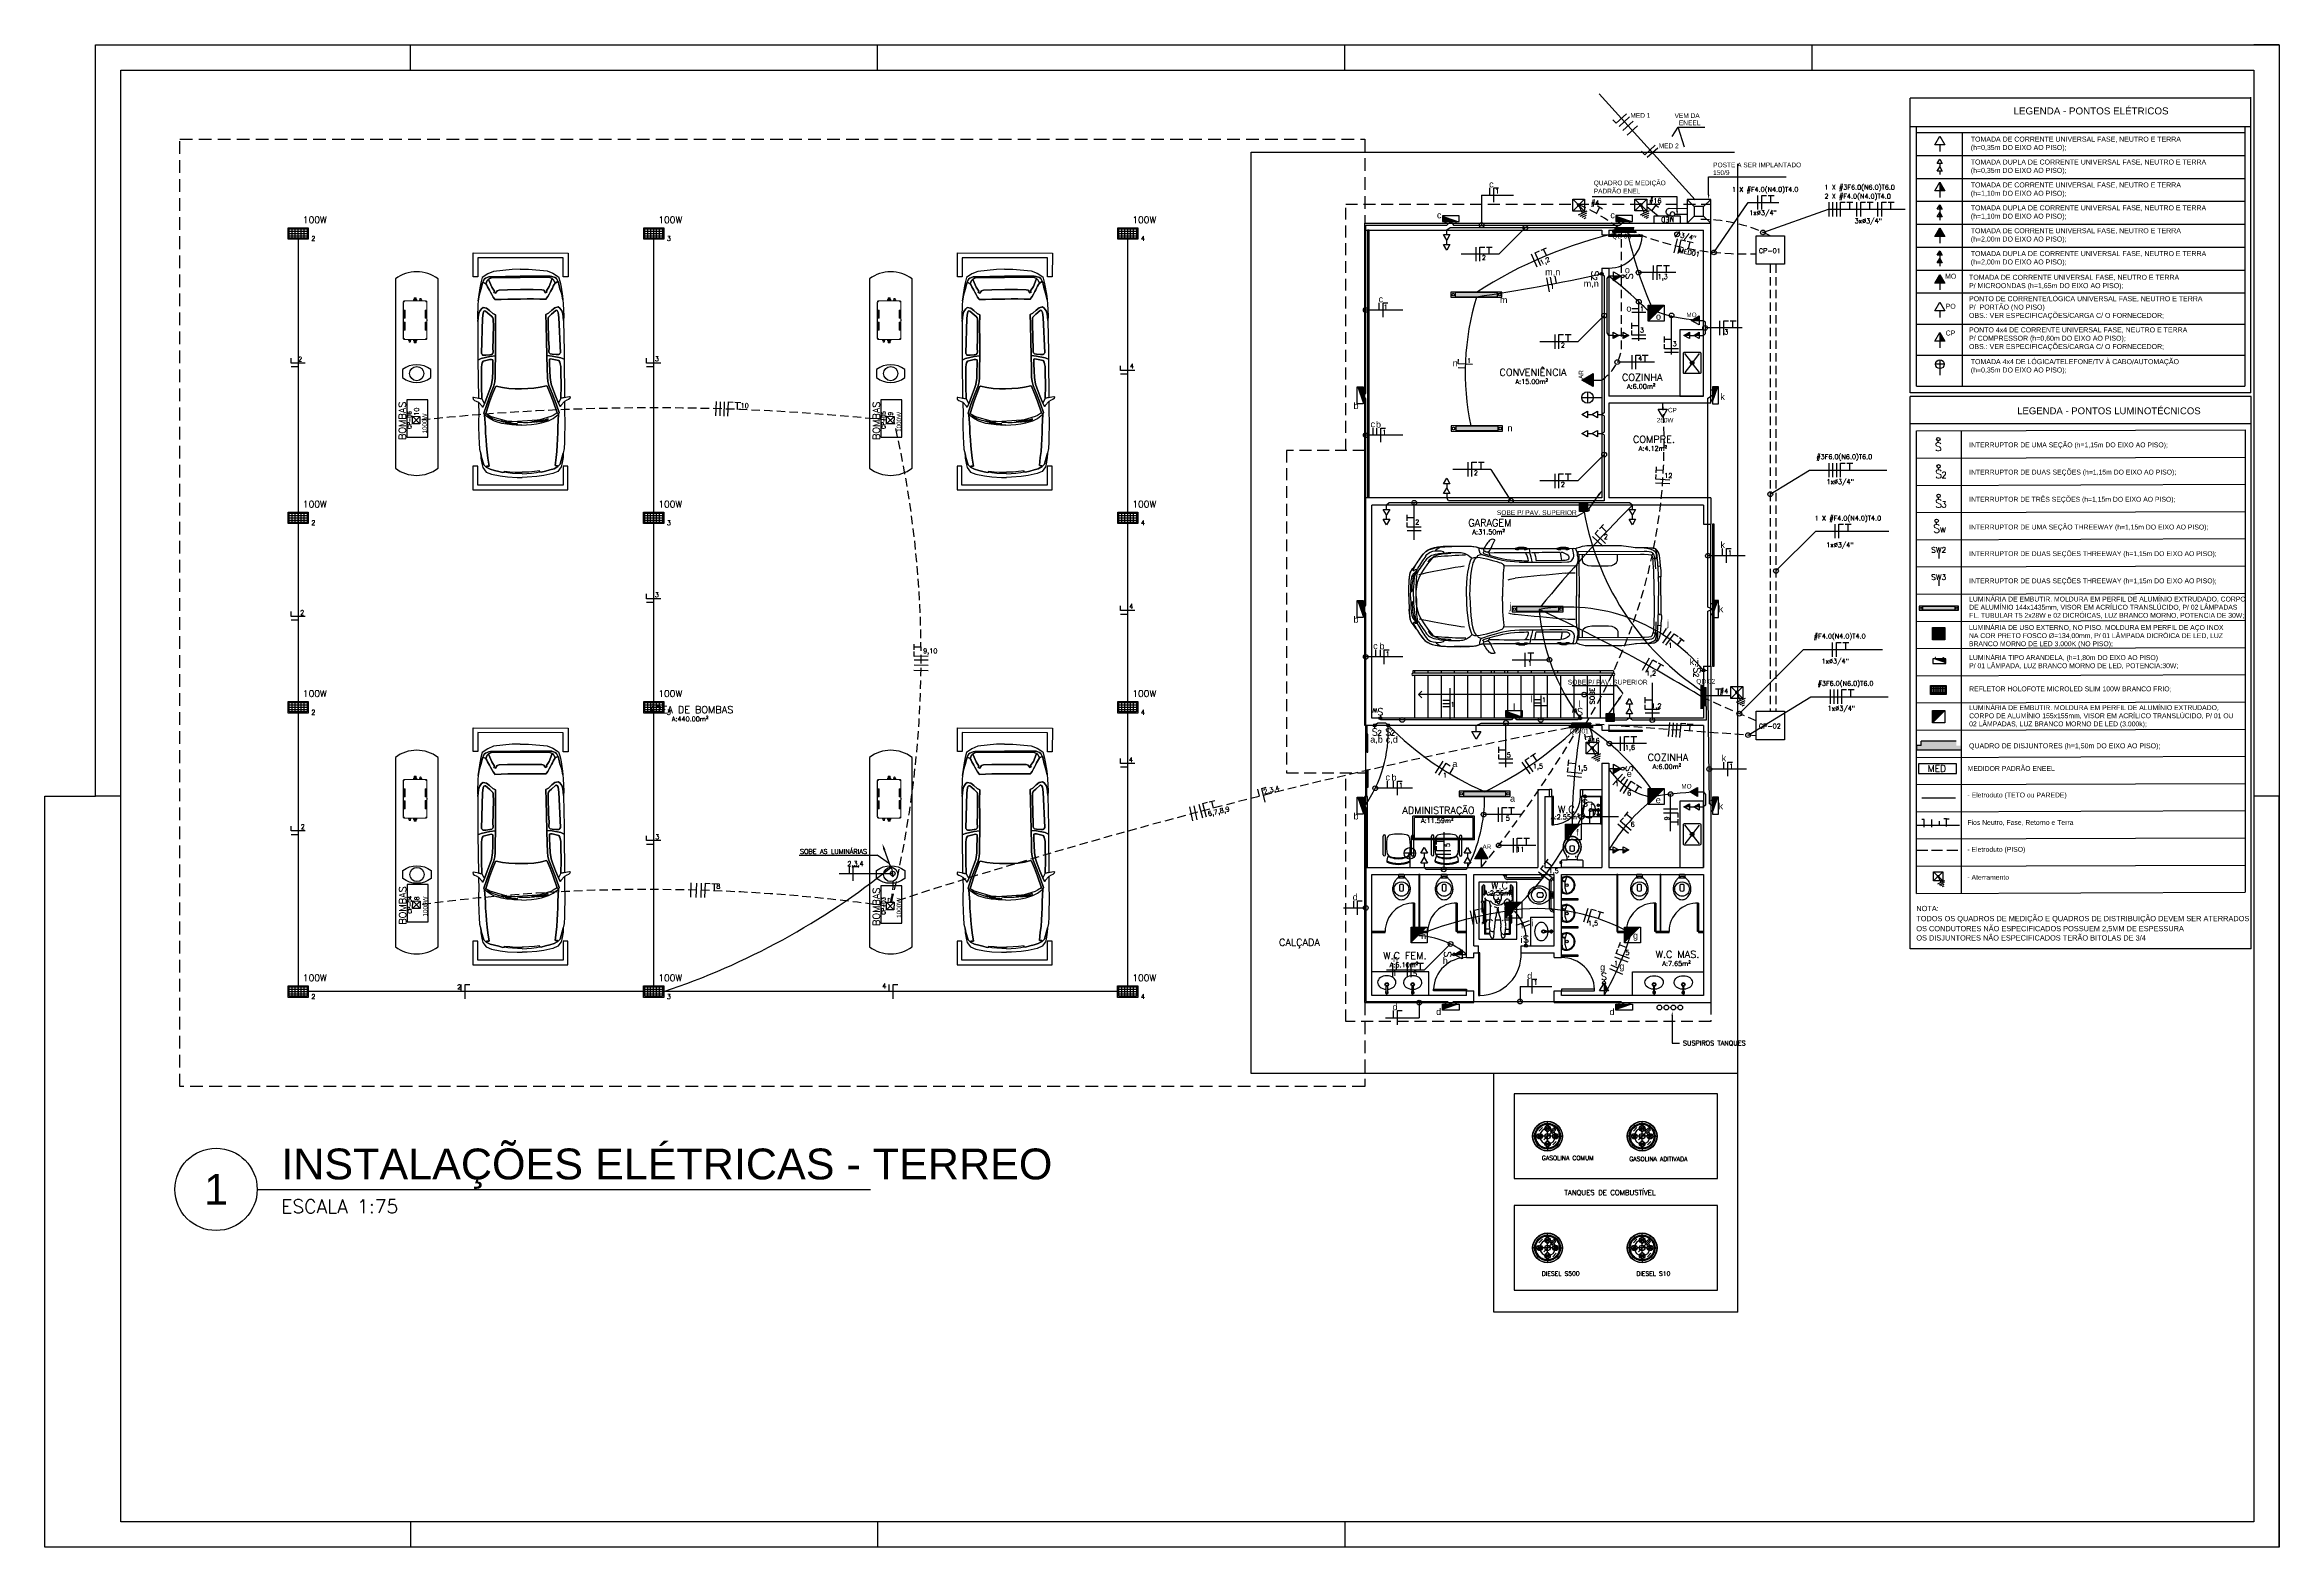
# Model space of a CAD drawing. Header units: millimetres. Extents: x 1111 to 2600, y -509 to -91.
# Drawn here: x 1519.6 to 1585.6, y -509.3 to -464.9 of the extents above; entities that cross this region are included whole.
import ezdxf
from ezdxf import colors
from ezdxf.entities.mleader import LeaderData, LeaderLine
from ezdxf.enums import TextEntityAlignment as Align
from ezdxf.math import Vec2, Vec3

# ---------------------------------------------------------------- set-up
doc = ezdxf.new("R2010")
doc.units = ezdxf.units.MM
for name, pattern in [('CONTINU', [0]), ('HIDDEN', [0.375, 0.25, -0.125]), ('HIDDEN2', [4.7625, 3.175, -1.5875]), ('HIDDENX2', [0.75, 0.5, -0.25])]:
    doc.linetypes.add(name, pattern=pattern)
for name, color, linetype in [('-HIDRO', 8, 'Continuous'), ('08', 8, 'Continuous'), ('ARQ-COTAS', 30, 'Continuous'), ('ARQ-PENA-FINA-CINZA', 8, 'Continuous'), ('ARQ-SÍMBOLOS', 2, 'Continuous'), ('ARQ-TEXTO2', 2, 'Continuous'), ('ARQ-TEXTO4', 4, 'Continuous'), ('CENTRAL', 3, 'Continuous'), ('CERCAD-1', 1, 'Continuous'), ('CERCAD-2', 7, 'Continuous'), ('CIRCUITO', 3, 'Continuous'), ('Diametro', 2, 'Continuous'), ('DIVERSOS', 3, 'Continuous'), ('eletroduto parede e teto', 2, 'CONTINU'), ('Especificações', 3, 'Continuous'), ('FIACAO', 1, 'Continuous'), ('LAYER03', 3, 'Continuous'), ('LUMINARIAS', 3, 'Continuous'), ('LUMINO', 4, 'Continuous'), ('MOVEIS', 8, 'Continuous'), ('PL3', 3, 'Continuous'), ('Pontos Elétricos', 3, 'Continuous'), ('Pontos Elétricos e Luminotécnica', 3, 'Continuous'), ('Pontos Luminotécnicos', 3, 'Continuous'), ('PONTOS_ELETRICOS', 2, 'Continuous'), ('PVISTA', 1, 'Continuous'), ('SOMENTE_TUBULACAO', 2, 'Continuous'), ('TELEFONE', 3, 'Continuous'), ('TEXTO', 3, 'Continuous'), ('TEXTO-4', 7, 'Continuous'), ('TEXTO1', 2, 'Continuous'), ('TEXTO2', 3, 'Continuous'), ('TXT', 2, 'Continuous'), ('TXT_0', 7, 'Continuous')]:
    doc.layers.add(name, color=color, linetype=linetype)
doc.styles.add('ARIAL', font='arial.ttf', dxfattribs={"height": 2})
doc.styles.add('COTA75', font='ROMANS.SHX')
doc.styles.add('INTERRUPTOR', font='romant__.ttf', dxfattribs={"height": 0.6})
doc.styles.add('PADRAO_TXT', font='romans.shx')
doc.styles.add('ROMANS', font='romans')
doc.styles.add('Romans_Anot', font='romans.shx')

# ---------------------------------------------------------------- blocks, each defined once
blk = doc.blocks.new('BOMBA SUPERIOR')
at = {"layer": 'ARQ-PENA-FINA-CINZA', "lineweight": 5}
for p, q in [((807.283, 415.897), (807.282, 415.896)), ((807.282, 415.896), (807.282, 415.852)), ((807.283, 415.895), (807.282, 415.896)), ((807.282, 415.876), (807.283, 415.877)), ((807.282, 415.872), (807.283, 415.87)), ((807.282, 415.852), (807.283, 415.853)), ((807.282, 415.852), (807.283, 415.851)), ((807.32, 415.895), (807.283, 415.897)), ((807.283, 415.897), (807.283, 415.897)), ((807.32, 415.893), (807.283, 415.895)), ((807.283, 415.895), (807.283, 415.895)), ((807.283, 415.877), (807.283, 415.877)), ((807.283, 415.877), (807.31, 415.877)), ((807.283, 415.87), (807.283, 415.87)), ((807.283, 415.87), (807.31, 415.87)), ((807.283, 415.853), (807.32, 415.855)), ((807.283, 415.853), (807.283, 415.853)), ((807.283, 415.851), (807.32, 415.852)), ((807.283, 415.851), (807.283, 415.851)), ((807.295, 415.988), (807.296, 415.994)), ((807.296, 415.982), (807.295, 415.988)), ((807.295, 415.874), (807.295, 415.875)), ((807.295, 415.875), (807.311, 415.875)), ((807.295, 415.873), (807.295, 415.874)), ((807.311, 415.873), (807.295, 415.873)), ((807.295, 415.873), (807.295, 415.873)), ((807.295, 415.873), (807.295, 415.873)), ((807.296, 415.994), (807.3, 415.998)), ((807.3, 415.978), (807.296, 415.982)), ((807.3, 415.998), (807.304, 416.002)), ((807.304, 415.974), (807.3, 415.978)), ((807.304, 416.002), (807.31, 416.003)), ((807.31, 415.973), (807.304, 415.974)), ((807.31, 416.003), (807.327, 416.003)), ((807.327, 415.973), (807.31, 415.973)), ((807.321, 415.88), (807.312, 415.879)), ((807.312, 415.879), (807.312, 415.869)), ((807.312, 415.869), (807.312, 415.879)), ((807.312, 415.878), (807.312, 415.878)), ((807.312, 415.878), (807.312, 415.877)), ((807.312, 415.875), (807.312, 415.874)), ((807.312, 415.873), (807.312, 415.873)), ((807.312, 415.87), (807.312, 415.87)), ((807.312, 415.87), (807.312, 415.869)), ((807.312, 415.869), (807.313, 415.869)), ((807.321, 415.867), (807.312, 415.869)), ((807.321, 415.907), (807.32, 415.906)), ((807.32, 415.906), (807.321, 415.906)), ((807.32, 415.906), (807.32, 415.89)), ((807.32, 415.904), (807.32, 415.903)), ((807.321, 415.903), (807.32, 415.903)), ((807.32, 415.903), (807.321, 415.903)), ((807.321, 415.895), (807.32, 415.895)), ((807.32, 415.895), (807.321, 415.895)), ((807.32, 415.89), (807.321, 415.89)), ((807.321, 415.859), (807.32, 415.859)), ((807.32, 415.859), (807.32, 415.842)), ((807.32, 415.852), (807.32, 415.853)), ((807.32, 415.853), (807.321, 415.853)), ((807.321, 415.852), (807.32, 415.852)), ((807.321, 415.845), (807.32, 415.844)), ((807.32, 415.844), (807.321, 415.844)), ((807.32, 415.842), (807.32, 415.841)), ((807.32, 415.841), (807.321, 415.841)), ((807.323, 415.907), (807.321, 415.907)), ((807.321, 415.907), (807.321, 415.907)), ((807.321, 415.903), (807.321, 415.903)), ((807.321, 415.899), (807.322, 415.901)), ((807.321, 415.897), (807.321, 415.899)), ((807.321, 415.892), (807.321, 415.897)), ((807.321, 415.896), (807.321, 415.895)), ((807.321, 415.856), (807.321, 415.892)), ((807.321, 415.851), (807.321, 415.856)), ((807.321, 415.848), (807.321, 415.851)), ((807.322, 415.846), (807.321, 415.848)), ((807.321, 415.841), (807.321, 415.84)), ((807.321, 415.84), (807.322, 415.84)), ((807.322, 415.907), (807.342, 415.907)), ((807.322, 415.903), (807.323, 415.905)), ((807.322, 415.901), (807.322, 415.903)), ((807.322, 415.844), (807.322, 415.846)), ((807.323, 415.843), (807.322, 415.844)), ((807.342, 415.84), (807.322, 415.84)), ((807.322, 415.84), (807.323, 415.84)), ((807.323, 415.905), (807.324, 415.906)), ((807.323, 415.905), (807.323, 415.905)), ((807.323, 415.842), (807.323, 415.843)), ((807.324, 415.842), (807.323, 415.842)), ((807.324, 415.906), (807.342, 415.906)), ((807.342, 415.841), (807.324, 415.842)), ((807.327, 416.013), (807.327, 415.964)), ((807.346, 416.013), (807.327, 416.013)), ((807.327, 415.964), (807.346, 415.964)), ((807.346, 415.91), (807.338, 415.91)), ((807.338, 415.91), (807.338, 415.837)), ((807.338, 415.837), (807.346, 415.837)), ((807.343, 415.909), (807.342, 415.908)), ((807.342, 415.908), (807.342, 415.839)), ((807.342, 415.907), (807.342, 415.907)), ((807.342, 415.907), (807.342, 415.907)), ((807.342, 415.906), (807.342, 415.907)), ((807.342, 415.906), (807.342, 415.906)), ((807.342, 415.841), (807.342, 415.841)), ((807.342, 415.84), (807.342, 415.84)), ((807.342, 415.839), (807.342, 415.839)), ((807.342, 415.839), (807.343, 415.839)), ((807.344, 415.909), (807.343, 415.909)), ((807.343, 415.839), (807.344, 415.839)), ((807.344, 415.839), (807.344, 415.909)), ((807.344, 415.909), (807.346, 415.909)), ((807.344, 415.839), (807.346, 415.839)), ((807.347, 416.101), (807.346, 416.098)), ((807.346, 416.098), (807.346, 416.094)), ((807.346, 416.094), (807.346, 415.654)), ((807.346, 416.083), (807.346, 416.084)), ((807.346, 416.084), (807.348, 416.084)), ((807.347, 416.083), (807.346, 416.083)), ((807.346, 415.964), (807.346, 416.013)), ((807.346, 415.822), (807.346, 415.925)), ((807.346, 415.837), (807.346, 415.91)), ((807.346, 415.839), (807.346, 415.909)), ((807.346, 415.909), (807.346, 415.839)), ((807.346, 415.839), (807.346, 415.839)), ((807.348, 416.105), (807.347, 416.103)), ((807.347, 416.103), (807.347, 416.102)), ((807.347, 416.102), (807.347, 416.101)), ((807.349, 416.108), (807.348, 416.105)), ((807.348, 416.084), (807.348, 415.664)), ((807.35, 416.109), (807.349, 416.108)), ((807.351, 416.11), (807.35, 416.109)), ((807.353, 416.112), (807.351, 416.11)), ((807.354, 416.114), (807.353, 416.112)), ((807.355, 416.115), (807.354, 416.114)), ((807.356, 416.116), (807.355, 416.115)), ((807.358, 416.118), (807.356, 416.116)), ((807.36, 416.119), (807.358, 416.118)), ((807.361, 416.12), (807.36, 416.119)), ((807.361, 416.109), (807.36, 416.107)), ((807.36, 416.107), (807.361, 416.104)), ((807.362, 416.12), (807.361, 416.12)), ((807.363, 416.11), (807.361, 416.109)), ((807.361, 416.106), (807.361, 416.107)), ((807.361, 416.107), (807.363, 416.107)), ((807.361, 416.106), (807.361, 416.107)), ((807.363, 416.106), (807.361, 416.106)), ((807.361, 416.104), (807.363, 416.103)), ((807.364, 416.122), (807.362, 416.12)), ((807.365, 416.109), (807.363, 416.11)), ((807.364, 416.109), (807.363, 416.109)), ((807.363, 416.109), (807.363, 416.109)), ((807.363, 416.107), (807.363, 416.109)), ((807.363, 416.109), (807.364, 416.109)), ((807.363, 416.105), (807.363, 416.106)), ((807.363, 416.105), (807.363, 416.105)), ((807.363, 416.105), (807.364, 416.105)), ((807.364, 416.105), (807.363, 416.105)), ((807.363, 416.103), (807.365, 416.104)), ((807.367, 416.123), (807.364, 416.122)), ((807.364, 416.109), (807.364, 416.109)), ((807.364, 416.109), (807.364, 416.107)), ((807.364, 416.107), (807.365, 416.107)), ((807.365, 416.106), (807.364, 416.106)), ((807.364, 416.106), (807.364, 416.105)), ((807.364, 416.105), (807.364, 416.105)), ((807.367, 416.107), (807.365, 416.109)), ((807.365, 416.104), (807.367, 416.107)), ((807.365, 416.107), (807.365, 416.106)), ((807.365, 416.107), (807.365, 416.106)), ((807.368, 416.123), (807.367, 416.123)), ((807.372, 416.123), (807.368, 416.123)), ((807.375, 416.124), (807.372, 416.123)), ((807.376, 416.124), (807.375, 416.124)), ((807.386, 416.124), (807.376, 416.124)), ((807.386, 416.122), (808.126, 416.122)), ((807.387, 416.124), (808.125, 416.124)), ((807.715, 416.107), (807.543, 416.107)), ((807.543, 416.107), (807.543, 416.084)), ((807.543, 416.084), (807.715, 416.084)), ((807.715, 416.084), (807.715, 416.107)), ((807.742, 416.125), (807.745, 416.128)), ((807.742, 416.124), (807.745, 416.127)), ((807.743, 416.125), (807.742, 416.125)), ((807.742, 416.125), (807.742, 416.124)), ((807.745, 416.128), (807.767, 416.128)), ((807.745, 416.127), (807.767, 416.127)), ((807.767, 416.128), (807.77, 416.125)), ((807.767, 416.127), (807.77, 416.124)), ((807.77, 416.125), (807.769, 416.125)), ((807.77, 416.124), (807.77, 416.125)), ((807.968, 416.107), (807.797, 416.107)), ((807.797, 416.107), (807.797, 416.084)), ((807.797, 416.084), (807.968, 416.084)), ((807.968, 416.084), (807.968, 416.107)), ((808.136, 416.124), (808.126, 416.124)), ((808.137, 416.124), (808.136, 416.124)), ((808.14, 416.123), (808.137, 416.124)), ((808.143, 416.123), (808.14, 416.123)), ((808.144, 416.123), (808.143, 416.123)), ((808.147, 416.122), (808.144, 416.123)), ((808.146, 416.109), (808.145, 416.107)), ((808.145, 416.107), (808.146, 416.104)), ((808.149, 416.11), (808.146, 416.109)), ((808.146, 416.104), (808.149, 416.103)), ((808.15, 416.12), (808.147, 416.122)), ((808.148, 416.107), (808.147, 416.107)), ((808.147, 416.107), (808.147, 416.106)), ((808.147, 416.106), (808.147, 416.107)), ((808.147, 416.106), (808.148, 416.106)), ((808.149, 416.109), (808.148, 416.109)), ((808.148, 416.109), (808.148, 416.109)), ((808.148, 416.109), (808.148, 416.107)), ((808.148, 416.109), (808.149, 416.109)), ((808.148, 416.106), (808.148, 416.105)), ((808.148, 416.105), (808.148, 416.105)), ((808.148, 416.105), (808.149, 416.105)), ((808.149, 416.105), (808.148, 416.105)), ((808.151, 416.109), (808.149, 416.11)), ((808.15, 416.109), (808.149, 416.109)), ((808.149, 416.109), (808.149, 416.107)), ((808.149, 416.107), (808.15, 416.107)), ((808.15, 416.106), (808.149, 416.106)), ((808.149, 416.106), (808.149, 416.105)), ((808.149, 416.105), (808.15, 416.105)), ((808.149, 416.103), (808.151, 416.104)), ((808.151, 416.12), (808.15, 416.12)), ((808.15, 416.106), (808.15, 416.107)), ((808.15, 416.107), (808.15, 416.106)), ((808.152, 416.119), (808.151, 416.12)), ((808.152, 416.107), (808.151, 416.109)), ((808.151, 416.104), (808.152, 416.107)), ((808.154, 416.118), (808.152, 416.119)), ((808.156, 416.116), (808.154, 416.118)), ((808.157, 416.115), (808.156, 416.116)), ((808.158, 416.114), (808.157, 416.115)), ((808.159, 416.112), (808.158, 416.114)), ((808.161, 416.11), (808.159, 416.112)), ((808.162, 416.109), (808.161, 416.11)), ((808.162, 416.108), (808.162, 416.109)), ((808.163, 416.105), (808.162, 416.108)), ((808.164, 416.103), (808.163, 416.105)), ((808.165, 416.102), (808.164, 416.103)), ((808.164, 415.664), (808.164, 416.084)), ((808.164, 416.084), (808.166, 416.084)), ((808.165, 416.101), (808.165, 416.102)), ((808.165, 416.098), (808.165, 416.101)), ((808.165, 416.095), (808.165, 416.098)), ((808.166, 416.094), (808.165, 416.095)), ((808.165, 416.084), (808.165, 416.083)), ((808.165, 416.083), (808.166, 416.083)), ((808.166, 415.654), (808.166, 416.094)), ((808.166, 415.822), (808.166, 415.925)), ((808.166, 415.837), (808.166, 415.91)), ((808.166, 415.91), (808.173, 415.91)), ((808.166, 415.839), (808.166, 415.909)), ((808.166, 415.909), (808.166, 415.839)), ((808.167, 415.909), (808.166, 415.909)), ((808.167, 415.839), (808.166, 415.839)), ((808.166, 415.839), (808.166, 415.839)), ((808.173, 415.837), (808.166, 415.837)), ((808.167, 415.909), (808.168, 415.909)), ((808.167, 415.839), (808.167, 415.909)), ((808.168, 415.839), (808.167, 415.839)), ((808.168, 415.909), (808.169, 415.908)), ((808.169, 415.839), (808.168, 415.839)), ((808.169, 415.908), (808.169, 415.839)), ((808.17, 415.907), (808.169, 415.907)), ((808.169, 415.906), (808.169, 415.907)), ((808.17, 415.906), (808.169, 415.906)), ((808.169, 415.841), (808.17, 415.841)), ((808.169, 415.84), (808.17, 415.84)), ((808.169, 415.839), (808.169, 415.839)), ((808.19, 415.907), (808.17, 415.907)), ((808.17, 415.907), (808.17, 415.907)), ((808.188, 415.906), (808.17, 415.906)), ((808.17, 415.841), (808.188, 415.842)), ((808.17, 415.84), (808.19, 415.84)), ((808.173, 415.91), (808.173, 415.837)), ((808.188, 415.907), (808.19, 415.907)), ((808.188, 415.905), (808.188, 415.906)), ((808.189, 415.905), (808.188, 415.905)), ((808.188, 415.842), (808.189, 415.843)), ((808.188, 415.842), (808.188, 415.842)), ((808.19, 415.84), (808.188, 415.84)), ((808.19, 415.903), (808.189, 415.905)), ((808.189, 415.844), (808.19, 415.846)), ((808.189, 415.843), (808.189, 415.844)), ((808.19, 415.907), (808.191, 415.907)), ((808.19, 415.901), (808.19, 415.903)), ((808.19, 415.899), (808.19, 415.901)), ((808.191, 415.897), (808.19, 415.899)), ((808.19, 415.848), (808.191, 415.851)), ((808.19, 415.846), (808.19, 415.848)), ((808.191, 415.841), (808.19, 415.84)), ((808.19, 415.84), (808.19, 415.84)), ((808.191, 415.907), (808.192, 415.906)), ((808.191, 415.903), (808.192, 415.903)), ((808.192, 415.903), (808.191, 415.903)), ((808.191, 415.892), (808.191, 415.897)), ((808.191, 415.896), (808.191, 415.895)), ((808.191, 415.895), (808.192, 415.895)), ((808.191, 415.856), (808.191, 415.892)), ((808.192, 415.89), (808.191, 415.89)), ((808.191, 415.88), (808.199, 415.879)), ((808.191, 415.867), (808.199, 415.869)), ((808.191, 415.859), (808.192, 415.859)), ((808.191, 415.851), (808.191, 415.856)), ((808.191, 415.852), (808.192, 415.852)), ((808.191, 415.845), (808.192, 415.844)), ((808.192, 415.841), (808.191, 415.841)), ((808.192, 415.906), (808.192, 415.906)), ((808.192, 415.906), (808.192, 415.89)), ((808.192, 415.904), (808.192, 415.903)), ((808.192, 415.903), (808.192, 415.903)), ((808.192, 415.895), (808.228, 415.897)), ((808.192, 415.893), (808.228, 415.895)), ((808.192, 415.895), (808.192, 415.895)), ((808.192, 415.859), (808.192, 415.842)), ((808.228, 415.853), (808.192, 415.855)), ((808.192, 415.852), (808.192, 415.853)), ((808.192, 415.853), (808.192, 415.853)), ((808.192, 415.852), (808.228, 415.851)), ((808.192, 415.844), (808.192, 415.844)), ((808.192, 415.842), (808.192, 415.841)), ((808.199, 415.879), (808.199, 415.869)), ((808.199, 415.869), (808.199, 415.879)), ((808.2, 415.878), (808.199, 415.877)), ((808.199, 415.877), (808.199, 415.877)), ((808.199, 415.875), (808.2, 415.874)), ((808.2, 415.873), (808.199, 415.873)), ((808.199, 415.873), (808.199, 415.873)), ((808.199, 415.87), (808.199, 415.87)), ((808.199, 415.87), (808.2, 415.87)), ((808.199, 415.869), (808.2, 415.869)), ((808.2, 415.878), (808.2, 415.878)), ((808.216, 415.875), (808.2, 415.875)), ((808.2, 415.873), (808.216, 415.873)), ((808.2, 415.87), (808.2, 415.869)), ((808.228, 415.877), (808.201, 415.877)), ((808.228, 415.87), (808.201, 415.87)), ((808.217, 415.874), (808.216, 415.875)), ((808.216, 415.873), (808.216, 415.873)), ((808.216, 415.873), (808.217, 415.873)), ((808.217, 415.873), (808.217, 415.874)), ((808.228, 415.897), (808.229, 415.897)), ((808.228, 415.895), (808.229, 415.895)), ((808.229, 415.877), (808.228, 415.877)), ((808.229, 415.87), (808.228, 415.87)), ((808.229, 415.853), (808.228, 415.853)), ((808.228, 415.851), (808.229, 415.851)), ((808.229, 415.897), (808.23, 415.896)), ((808.229, 415.895), (808.23, 415.896)), ((808.23, 415.876), (808.229, 415.877)), ((808.23, 415.872), (808.229, 415.87)), ((808.23, 415.852), (808.229, 415.853)), ((808.229, 415.851), (808.23, 415.852)), ((808.23, 415.896), (808.23, 415.852)), ((807.346, 415.664), (807.346, 415.665)), ((807.346, 415.665), (807.347, 415.665)), ((807.348, 415.664), (807.346, 415.664)), ((807.346, 415.654), (807.346, 415.651)), ((807.346, 415.651), (807.347, 415.647)), ((807.347, 415.647), (807.347, 415.646)), ((807.347, 415.646), (807.348, 415.642)), ((807.348, 415.642), (807.35, 415.639)), ((807.35, 415.639), (807.351, 415.638)), ((807.351, 415.638), (807.353, 415.634)), ((807.353, 415.634), (807.355, 415.632)), ((807.355, 415.632), (807.357, 415.631)), ((807.358, 415.643), (807.357, 415.641)), ((807.357, 415.641), (807.358, 415.639)), ((807.357, 415.631), (807.36, 415.628)), ((807.36, 415.645), (807.358, 415.641)), ((807.36, 415.645), (807.358, 415.643)), ((807.358, 415.641), (807.36, 415.637)), ((807.358, 415.639), (807.36, 415.637)), ((807.361, 415.646), (807.36, 415.645)), ((807.363, 415.646), (807.36, 415.645)), ((807.361, 415.643), (807.36, 415.641)), ((807.36, 415.641), (807.361, 415.638)), ((807.36, 415.637), (807.361, 415.636)), ((807.36, 415.637), (807.363, 415.635)), ((807.36, 415.628), (807.361, 415.627)), ((807.363, 415.646), (807.361, 415.646)), ((807.363, 415.645), (807.361, 415.643)), ((807.361, 415.64), (807.361, 415.641)), ((807.361, 415.641), (807.363, 415.641)), ((807.361, 415.64), (807.361, 415.641)), ((807.363, 415.64), (807.361, 415.64)), ((807.361, 415.638), (807.363, 415.637)), ((807.361, 415.636), (807.363, 415.635)), ((807.361, 415.627), (807.364, 415.626)), ((807.367, 415.645), (807.363, 415.646)), ((807.367, 415.645), (807.363, 415.646)), ((807.365, 415.643), (807.363, 415.645)), ((807.363, 415.641), (807.363, 415.643)), ((807.363, 415.643), (807.364, 415.643)), ((807.364, 415.642), (807.363, 415.642)), ((807.363, 415.642), (807.363, 415.642)), ((807.363, 415.639), (807.363, 415.64)), ((807.363, 415.639), (807.363, 415.639)), ((807.363, 415.639), (807.364, 415.639)), ((807.364, 415.639), (807.363, 415.639)), ((807.363, 415.637), (807.365, 415.638)), ((807.363, 415.635), (807.367, 415.637)), ((807.363, 415.635), (807.367, 415.637)), ((807.364, 415.643), (807.364, 415.641)), ((807.364, 415.642), (807.364, 415.642)), ((807.364, 415.641), (807.365, 415.641)), ((807.365, 415.64), (807.364, 415.64)), ((807.364, 415.64), (807.364, 415.639)), ((807.364, 415.639), (807.364, 415.639)), ((807.364, 415.626), (807.368, 415.625)), ((807.367, 415.641), (807.365, 415.643)), ((807.365, 415.638), (807.367, 415.641)), ((807.365, 415.641), (807.365, 415.64)), ((807.365, 415.641), (807.365, 415.64)), ((807.368, 415.641), (807.367, 415.645)), ((807.368, 415.643), (807.367, 415.645)), ((807.367, 415.637), (807.368, 415.641)), ((807.367, 415.637), (807.368, 415.639)), ((807.369, 415.641), (807.368, 415.643)), ((807.368, 415.639), (807.369, 415.641)), ((807.368, 415.625), (807.369, 415.625)), ((807.369, 415.625), (807.374, 415.624)), ((807.374, 415.624), (807.376, 415.624)), ((807.376, 415.624), (807.386, 415.624)), ((807.386, 415.624), (807.386, 415.626)), ((807.386, 415.626), (808.126, 415.626)), ((807.386, 415.624), (807.387, 415.624)), ((807.387, 415.624), (807.386, 415.624)), ((808.125, 415.624), (807.387, 415.624)), ((807.387, 415.624), (807.388, 415.624)), ((807.716, 415.663), (807.544, 415.663)), ((807.544, 415.663), (807.544, 415.64)), ((807.544, 415.64), (807.716, 415.64)), ((807.716, 415.64), (807.716, 415.663)), ((807.742, 415.623), (807.742, 415.624)), ((807.742, 415.624), (807.745, 415.62)), ((807.745, 415.619), (807.742, 415.623)), ((807.742, 415.623), (807.743, 415.623)), ((807.745, 415.62), (807.767, 415.62)), ((807.767, 415.619), (807.745, 415.619)), ((807.767, 415.62), (807.77, 415.624)), ((807.77, 415.623), (807.767, 415.619)), ((807.77, 415.623), (807.769, 415.623)), ((807.77, 415.624), (807.77, 415.623)), ((807.968, 415.663), (807.796, 415.663)), ((807.796, 415.663), (807.796, 415.64)), ((807.796, 415.64), (807.968, 415.64)), ((807.968, 415.64), (807.968, 415.663)), ((808.125, 415.624), (808.125, 415.624)), ((808.125, 415.624), (808.136, 415.624)), ((808.126, 415.624), (808.125, 415.624)), ((808.126, 415.626), (808.126, 415.624)), ((808.136, 415.624), (808.138, 415.624)), ((808.138, 415.624), (808.142, 415.625)), ((808.142, 415.625), (808.144, 415.625)), ((808.145, 415.645), (808.143, 415.641)), ((808.145, 415.645), (808.143, 415.643)), ((808.143, 415.643), (808.143, 415.641)), ((808.143, 415.641), (808.145, 415.637)), ((808.143, 415.641), (808.143, 415.639)), ((808.143, 415.639), (808.145, 415.637)), ((808.147, 415.646), (808.144, 415.646)), ((808.144, 415.646), (808.144, 415.641)), ((808.144, 415.641), (808.147, 415.641)), ((808.144, 415.625), (808.147, 415.626)), ((808.146, 415.646), (808.145, 415.645)), ((808.149, 415.646), (808.145, 415.645)), ((808.146, 415.643), (808.145, 415.641)), ((808.145, 415.641), (808.146, 415.638)), ((808.145, 415.637), (808.146, 415.636)), ((808.145, 415.637), (808.149, 415.635)), ((808.149, 415.646), (808.146, 415.646)), ((808.149, 415.645), (808.146, 415.643)), ((808.146, 415.638), (808.149, 415.637)), ((808.146, 415.636), (808.149, 415.635)), ((808.147, 415.641), (808.147, 415.646)), ((808.147, 415.641), (808.147, 415.64)), ((808.147, 415.64), (808.147, 415.641)), ((808.147, 415.641), (808.148, 415.641)), ((808.147, 415.64), (808.148, 415.64)), ((808.147, 415.626), (808.15, 415.627)), ((808.148, 415.641), (808.148, 415.643)), ((808.148, 415.643), (808.149, 415.643)), ((808.149, 415.642), (808.148, 415.642)), ((808.148, 415.642), (808.148, 415.642)), ((808.148, 415.64), (808.148, 415.639)), ((808.148, 415.639), (808.148, 415.639)), ((808.148, 415.639), (808.149, 415.639)), ((808.149, 415.639), (808.148, 415.639)), ((808.152, 415.645), (808.149, 415.646)), ((808.152, 415.645), (808.149, 415.646)), ((808.151, 415.643), (808.149, 415.645)), ((808.149, 415.643), (808.149, 415.641)), ((808.15, 415.642), (808.149, 415.642)), ((808.149, 415.641), (808.15, 415.641)), ((808.15, 415.64), (808.149, 415.64)), ((808.149, 415.64), (808.149, 415.639)), ((808.149, 415.639), (808.15, 415.639)), ((808.149, 415.637), (808.151, 415.638)), ((808.149, 415.635), (808.152, 415.637)), ((808.149, 415.635), (808.152, 415.637)), ((808.15, 415.64), (808.15, 415.641)), ((808.15, 415.641), (808.15, 415.64)), ((808.15, 415.627), (808.152, 415.628)), ((808.152, 415.641), (808.151, 415.643)), ((808.151, 415.638), (808.152, 415.641)), ((808.154, 415.641), (808.152, 415.645)), ((808.154, 415.643), (808.152, 415.645)), ((808.152, 415.637), (808.154, 415.641)), ((808.152, 415.637), (808.154, 415.639)), ((808.152, 415.628), (808.155, 415.631)), ((808.154, 415.641), (808.154, 415.643)), ((808.154, 415.639), (808.154, 415.641)), ((808.155, 415.631), (808.157, 415.632)), ((808.157, 415.632), (808.158, 415.634)), ((808.158, 415.634), (808.161, 415.638)), ((808.161, 415.638), (808.162, 415.639)), ((808.162, 415.639), (808.163, 415.642)), ((808.163, 415.642), (808.165, 415.646)), ((808.166, 415.664), (808.164, 415.664)), ((808.166, 415.665), (808.165, 415.665)), ((808.165, 415.665), (808.165, 415.664)), ((808.165, 415.651), (808.166, 415.654)), ((808.165, 415.647), (808.165, 415.651)), ((808.165, 415.646), (808.165, 415.647)), ((808.184, 415.784), (808.166, 415.784)), ((808.166, 415.784), (808.166, 415.734)), ((808.166, 415.734), (808.184, 415.734)), ((808.184, 415.734), (808.184, 415.784)), ((808.184, 415.774), (808.201, 415.774)), ((808.201, 415.745), (808.184, 415.745)), ((808.201, 415.774), (808.207, 415.773)), ((808.207, 415.746), (808.201, 415.745)), ((808.207, 415.773), (808.212, 415.77)), ((808.212, 415.749), (808.207, 415.746)), ((808.212, 415.77), (808.215, 415.765)), ((808.215, 415.754), (808.212, 415.749)), ((808.215, 415.765), (808.216, 415.76)), ((808.216, 415.76), (808.215, 415.754))]:
    blk.add_line(p, q, dxfattribs=at)
for centre, radius in [((807.363, 416.107), 0.00513), ((807.363, 416.107), 0.00546), ((808.148, 416.107), 0.00513), ((808.149, 416.107), 0.00546)]:
    blk.add_circle(centre, radius, dxfattribs=at)
blk = doc.blocks.new('SANIT-flat-3-flat-1')
at = {"layer": '-HIDRO'}
blk.add_line((0.07, -0.062), (0.07, 0.062), dxfattribs=at)
for points in [[(0.073, -0.082, 0.059368), (0.13, -0.132, 0.082654), (0.23, -0.178, 0.104255), (0.33, -0.186, 0.107708), (0.43, -0.152, 0.088187), (0.5, -0.09, 0.163426), (0.53, 0, 0.163426), (0.5, 0.09, 0.088187), (0.43, 0.152, 0.107708), (0.33, 0.186, 0.104255), (0.23, 0.178, 0.082654), (0.13, 0.132, 0.059368), (0.073, 0.082, 0.207706), (0.07, 0.074), (0.07, 0.069), (0.07, 0.062), (0.012, 0.062, 0.402093), (0, 0.052), (0, 0.052), (0, -0.052, 0.402093), (0.012, -0.062), (0.07, -0.062), (0.07, -0.069), (0.07, -0.074, 0.207706)], [(0.152, 0, -0.268395), (0.23, 0.134, -0.179674), (0.33, 0.151, -0.170707), (0.42, 0.1, -0.179561), (0.458, 0, -0.179561), (0.42, -0.1, -0.170707), (0.33, -0.151, -0.179674), (0.23, -0.134, -0.268395)], [(0.342, -0.03, 0.183333), (0.342, 0.03, 0.302776), (0.32, 0.045), (0.224, 0.045, 0.370787), (0.224, -0.044), (0.32, -0.044, 0.302776)]]:
    blk.add_lwpolyline(points, format="xyb", close=True, dxfattribs=at)
blk.add_lwpolyline([(0.07, -0.044, 0.380199), (0.062, -0.036), (0.051, -0.036, 0.087349), (0.047, -0.037, -0.172037), (0.038, -0.037, -0.102747), (0.036, -0.036, -0.167994), (0.035, -0.032), (0.035, 0.032), (0.035, 0.032, -0.167994), (0.036, 0.036, -0.102747), (0.038, 0.037, -0.172037), (0.047, 0.037, 0.087349), (0.051, 0.036), (0.062, 0.036, 0.380199), (0.07, 0.044)], format="xyb", dxfattribs=at)
blk = doc.blocks.new('LAVATOR')
for p, q in [((-0.141, 0), (-0.141, 0.195)), ((-0.141, -0.194), (-0.141, 0))]:
    blk.add_line(p, q)
blk.add_lwpolyline([(-0.129, 0, 0.019765), (-0.123, -0.14, 0.055725), (-0.121, -0.16, 0.26837), (-0.081, -0.197, 0.08527), (0.016, -0.21, 0.373975), (0.199, 0, 0.373975), (0.016, 0.211, 0.08527), (-0.081, 0.197, 0.26837), (-0.121, 0.16, 0.055725), (-0.123, 0.14, 0.019765)], format="xyb", close=True)
blk.add_lwpolyline([(-0.022, 0.194, -0.557482), (-0.016, 0.186, 0.068592), (-0.049, 0.07, 0.02486), (-0.055, 0, 0.02486), (-0.049, -0.07, 0.068592), (-0.016, -0.185, -0.557482), (-0.022, -0.194)], format="xyb")
for centre, radius in [((-0.078, 0.11), 0.0175), ((0.004, 0), 0.0365)]:
    blk.add_circle(centre, radius)
for centre, radius, start, end in [((-0.138, 0.195), 0.003, 117.73531, 180), ((-0.002, -0.064), 0.295, 85.90608, 117.73531), ((-0.013, 0), 0.232, 0, 82.01817), ((-0.013, 0), 0.232, 277.98183, 0), ((-0.138, -0.194), 0.003, 180, 242.26469), ((-0.002, 0.065), 0.295, 242.26469, 274.09392)]:
    blk.add_arc(centre, radius, start, end)
blk = doc.blocks.new('hulix')
at = {"layer": '08'}
h = blk.add_hatch(color=256, dxfattribs=at)
h.paths.add_polyline_path([(323.414, 176.483, 0.002536), (323.46, 176.467)], flags=0)
h.paths.add_polyline_path([(323.46, 176.467, 0.139761), (323.524, 176.473)], flags=0)
h.paths.add_polyline_path([(323.641, 176.703, 0.291649), (323.642, 176.719)], flags=0)
h = blk.add_hatch(color=256, dxfattribs=at)
h.paths.add_polyline_path([(323.45, 174.567, 0.001), (323.405, 174.551)], flags=0)
h.paths.add_polyline_path([(323.515, 174.561, 0.139158), (323.45, 174.567)], flags=0)
for points in [[(323.351, 176.533, 0.007609), (323.764, 176.531, -0.000033), (325.306, 176.531)], [(324.248, 176.553, 0.018307), (324.164, 176.551, 0.00379), (324.143, 176.55)], [(325.15, 176.549, 0.007796), (325.131, 176.549, 0.019151), (325.047, 176.547)], [(323.414, 176.483, 0.002536), (323.46, 176.467, 0.139761), (323.524, 176.473)], [(325.307, 174.511, -0.000029), (323.765, 174.51, 0.007592), (323.352, 174.508)], [(323.515, 174.561, 0.139158), (323.45, 174.567, 0.001), (323.405, 174.551)], [(324.143, 174.492, -0.001054), (324.165, 174.49, 0.01916), (324.249, 174.488, 0.013324), (324.268, 174.489)], [(325.048, 174.495, 0.019973), (325.132, 174.493, 0.002241), (325.151, 174.493)]]:
    blk.add_lwpolyline(points, format="xyb", dxfattribs=at)
for points in [[(324.142, 176.507), (324.154, 176.515)], [(324.164, 176.526), (324.248, 176.526)], [(325.047, 176.521), (325.13, 176.522)], [(325.383, 176.531), (325.358, 176.518)], [(326.293, 176.58), (325.595, 176.58)], [(327.038, 176.517), (327.013, 176.526)], [(323.151, 176.326), (323.156, 176.328)], [(323.41, 176.482), (323.403, 176.455)], [(323.493, 176.463), (323.493, 176.45), (323.508, 176.449), (323.513, 176.446), (323.54, 176.394)], [(323.838, 176.171), (325.366, 176.163)], [(324.348, 176.272), (324.353, 176.277)], [(324.511, 176.287), (324.519, 176.279), (325.089, 176.279)], [(325.025, 176.503), (325.037, 176.511)], [(325.368, 176.081), (325.368, 175.519)], [(326.804, 176.456), (325.402, 176.456)], [(325.413, 176.401), (326.725, 176.401), (326.806, 176.4)], [(325.423, 176.396), (325.424, 175.488)], [(325.489, 176.397), (325.491, 176.272)], [(325.688, 176.157), (326.042, 176.158)], [(326.238, 176.273), (326.24, 176.397)], [(326.996, 176.311), (327.056, 176.311)], [(327.096, 176.149), (327.152, 176.153)], [(321.867, 175.635), (321.88, 175.643)], [(327.155, 175.522), (327.154, 175.911)], [(321.867, 175.405), (321.88, 175.397)], [(325.369, 174.961), (325.368, 175.523)], [(325.424, 174.649), (325.424, 175.555)], [(327.155, 175.522), (327.155, 175.133)], [(323.152, 174.715), (323.157, 174.712)], [(323.484, 174.571), (323.484, 174.584), (323.499, 174.585), (323.504, 174.588), (323.531, 174.641)], [(323.839, 174.871), (325.367, 174.88)], [(324.338, 174.762), (324.344, 174.757)], [(324.51, 174.758), (324.518, 174.766), (325.088, 174.766)], [(325.414, 174.642), (326.726, 174.642), (326.807, 174.643)], [(325.49, 174.646), (325.492, 174.77)], [(325.688, 174.885), (326.042, 174.885)], [(326.239, 174.77), (326.241, 174.646)], [(326.996, 174.733), (327.057, 174.733)], [(327.096, 174.895), (327.153, 174.891)], [(323.401, 174.552), (323.394, 174.579)], [(324.143, 174.534), (324.155, 174.526)], [(324.165, 174.516), (324.249, 174.515)], [(325.026, 174.539), (325.038, 174.531)], [(325.048, 174.521), (325.131, 174.52)], [(325.384, 174.511), (325.359, 174.525)], [(326.805, 174.587), (325.403, 174.587)], [(326.294, 174.463), (325.595, 174.463)], [(327.039, 174.527), (327.013, 174.518)]]:
    blk.add_lwpolyline(points, dxfattribs=at)
for centre, radius, start, end in [((323.629, 176.711), 0.0142, 325.73, 30.7671), ((333.905, 168.66), 14.041, 146.6241, 147.9308), ((323.235, 175.927), 0.424, 84.5269, 85.4771), ((324.203, 127.964), 48.478, 89.8059, 90.803), ((324.741, 216.403), 40.163, 269.1727, 270.6263), ((326.505, -5702.793), 5879.235, 90.0144095, 90.0203015), ((352.519, -111.214), 288.523, 95.44759, 95.65869), ((351.192, 451.161), 277.352, 264.38834, 264.60795), ((334.417, 182.722), 14.657, 212.1403, 213.3921), ((324.782, 133.9), 40.903, 89.4411, 90.8684), ((324.168, 225.249), 50.649, 269.2594, 270.2264), ((323.144, 3114.217), 2939.618, 270.024907, 270.036691)]:
    blk.add_arc(centre, radius, start, end, dxfattribs=at)
for points in [[(322.134, 176.427), (322.184, 176.486), (322.289, 176.553), (322.539, 176.572)], [(322.186, 176.481), (322.21, 176.502), (322.299, 176.546), (322.369, 176.56)], [(322.369, 176.56), (322.457, 176.577), (322.523, 176.588), (322.618, 176.588)], [(322.385, 176.493), (322.388, 176.508), (322.45, 176.55), (322.495, 176.57)], [(322.539, 176.572), (322.644, 176.58), (322.971, 176.592), (323.18, 176.578)], [(322.618, 176.588), (322.814, 176.588), (323.089, 176.588), (323.201, 176.581)], [(323.18, 176.578), (323.279, 176.571), (323.288, 176.534), (323.351, 176.533)], [(323.201, 176.581), (323.275, 176.577), (323.305, 176.539), (323.4, 176.539)], [(323.324, 176.457), (323.319, 176.474), (323.302, 176.53), (323.315, 176.536)], [(323.538, 176.707), (323.503, 176.678), (323.443, 176.608), (323.406, 176.508)], [(323.538, 176.707), (323.503, 176.678), (323.443, 176.608), (323.406, 176.508)], [(323.524, 176.473), (323.544, 176.498), (323.641, 176.703), (323.641, 176.703)], [(323.524, 176.473), (323.544, 176.498), (323.641, 176.703), (323.641, 176.703)], [(323.642, 176.719), (323.619, 176.732), (323.573, 176.735), (323.538, 176.707)], [(323.642, 176.719), (323.619, 176.732), (323.573, 176.735), (323.538, 176.707)], [(324.077, 176.53), (324.07, 176.526), (324.073, 176.519), (324.077, 176.518)], [(324.077, 176.53), (324.07, 176.526), (324.073, 176.519), (324.077, 176.518)], [(324.143, 176.55), (324.11, 176.547), (324.089, 176.536), (324.077, 176.53)], [(324.143, 176.55), (324.11, 176.547), (324.089, 176.536), (324.077, 176.53)], [(324.077, 176.518), (324.088, 176.513), (324.113, 176.509), (324.142, 176.507)], [(324.077, 176.518), (324.088, 176.513), (324.113, 176.509), (324.142, 176.507)], [(324.154, 176.515), (324.159, 176.519), (324.164, 176.526), (324.164, 176.526)], [(324.154, 176.515), (324.159, 176.519), (324.164, 176.526), (324.164, 176.526)], [(324.267, 176.553), (324.262, 176.553), (324.254, 176.553), (324.248, 176.553)], [(324.267, 176.553), (324.262, 176.553), (324.254, 176.553), (324.248, 176.553)], [(324.248, 176.526), (324.262, 176.526), (324.263, 176.515), (324.266, 176.513)], [(324.248, 176.526), (324.262, 176.526), (324.263, 176.515), (324.266, 176.513)], [(324.266, 176.513), (324.266, 176.513), (324.27, 176.508), (324.275, 176.509)], [(324.266, 176.513), (324.266, 176.513), (324.27, 176.508), (324.275, 176.509)], [(324.322, 176.536), (324.311, 176.544), (324.293, 176.552), (324.267, 176.553)], [(324.322, 176.536), (324.311, 176.544), (324.293, 176.552), (324.267, 176.553)], [(324.275, 176.509), (324.301, 176.51), (324.322, 176.513), (324.332, 176.516)], [(324.275, 176.509), (324.301, 176.51), (324.322, 176.513), (324.332, 176.516)], [(324.332, 176.516), (324.343, 176.519), (324.336, 176.526), (324.322, 176.536)], [(324.332, 176.516), (324.343, 176.519), (324.336, 176.526), (324.322, 176.536)], [(324.393, 176.418), (324.397, 176.455), (324.377, 176.514), (324.367, 176.529)], [(324.959, 176.526), (324.952, 176.522), (324.956, 176.515), (324.959, 176.514)], [(324.959, 176.526), (324.952, 176.522), (324.956, 176.515), (324.959, 176.514)], [(325.025, 176.545), (324.993, 176.543), (324.971, 176.532), (324.959, 176.526)], [(325.025, 176.545), (324.993, 176.543), (324.971, 176.532), (324.959, 176.526)], [(324.959, 176.514), (324.971, 176.508), (324.995, 176.505), (325.025, 176.503)], [(324.959, 176.514), (324.971, 176.508), (324.995, 176.505), (325.025, 176.503)], [(325.047, 176.547), (325.039, 176.547), (325.033, 176.546), (325.025, 176.545)], [(325.047, 176.547), (325.039, 176.547), (325.033, 176.546), (325.025, 176.545)], [(325.037, 176.511), (325.042, 176.515), (325.047, 176.521), (325.047, 176.521)], [(325.037, 176.511), (325.042, 176.515), (325.047, 176.521), (325.047, 176.521)], [(325.13, 176.522), (325.145, 176.522), (325.146, 176.511), (325.148, 176.509)], [(325.13, 176.522), (325.145, 176.522), (325.146, 176.511), (325.148, 176.509)], [(325.205, 176.532), (325.194, 176.539), (325.176, 176.548), (325.15, 176.549)], [(325.205, 176.532), (325.194, 176.539), (325.176, 176.548), (325.15, 176.549)], [(325.158, 176.505), (325.184, 176.506), (325.205, 176.509), (325.215, 176.512)], [(325.158, 176.505), (325.184, 176.506), (325.205, 176.509), (325.215, 176.512)], [(325.215, 176.512), (325.226, 176.515), (325.219, 176.522), (325.205, 176.532)], [(325.215, 176.512), (325.226, 176.515), (325.219, 176.522), (325.205, 176.532)], [(325.313, 176.394), (325.306, 176.436), (325.306, 176.519), (325.276, 176.528)], [(325.306, 176.531), (325.331, 176.531), (325.346, 176.53), (325.355, 176.517)], [(325.355, 176.517), (325.358, 176.514), (325.36, 176.509), (325.362, 176.504)], [(325.595, 176.58), (325.546, 176.585), (325.439, 176.556), (325.383, 176.531)], [(326.637, 176.538), (326.595, 176.538), (326.365, 176.58), (326.293, 176.58)], [(326.885, 176.535), (326.823, 176.539), (326.923, 176.538), (326.637, 176.538)], [(326.808, 176.535), (326.873, 176.526), (326.986, 176.5), (327.013, 176.48)], [(327.013, 176.526), (327.013, 176.526), (326.985, 176.53), (326.885, 176.535)], [(327.066, 176.46), (327.06, 176.483), (327.048, 176.519), (327.013, 176.526)], [(327.152, 176.153), (327.137, 176.416), (327.107, 176.476), (327.038, 176.517)], [(321.838, 175.961), (321.845, 176.025), (321.851, 176.03), (321.875, 176.072)], [(321.847, 176.011), (321.864, 176.079), (321.947, 176.155), (321.97, 176.208)], [(321.875, 176.072), (321.899, 176.115), (321.955, 176.173), (321.959, 176.179)], [(321.886, 175.937), (321.899, 175.988), (321.952, 176.044), (321.99, 176.074)], [(321.934, 176.061), (321.909, 176.065), (321.911, 176.076), (321.917, 176.092)], [(321.917, 176.092), (321.922, 176.108), (321.968, 176.194), (321.968, 176.194)], [(321.992, 176.098), (321.979, 176.096), (321.937, 176.077), (321.937, 176.077)], [(321.959, 176.179), (321.996, 176.245), (322.092, 176.378), (322.134, 176.427)], [(322.32, 176.338), (322.019, 175.983), (321.966, 175.827), (321.966, 175.522)], [(321.97, 176.029), (321.982, 176.042), (321.991, 176.045), (321.991, 176.045)], [(321.999, 176.039), (321.991, 176.06), (321.986, 176.082), (322.006, 176.115)], [(321.991, 176.027), (322.004, 176.037), (322.012, 176.043), (322.02, 176.056)], [(322.02, 176.056), (322.076, 176.139), (322.158, 176.264), (322.193, 176.308)], [(322.033, 175.988), (322.144, 176.021), (322.859, 176.154), (322.994, 176.167)], [(322.046, 176.315), (322.085, 176.371), (322.161, 176.46), (322.186, 176.481)], [(322.179, 176.385), (322.205, 176.424), (322.252, 176.464), (322.328, 176.479)], [(322.193, 176.308), (322.242, 176.369), (322.298, 176.401), (322.434, 176.426)], [(322.223, 176.254), (322.281, 176.332), (322.295, 176.359), (322.437, 176.369)], [(322.709, 176.429), (322.661, 176.429), (322.397, 176.429), (322.32, 176.338)], [(322.328, 176.479), (322.42, 176.498), (322.488, 176.494), (322.546, 176.472)], [(322.434, 176.426), (322.486, 176.436), (322.617, 176.449), (322.761, 176.454)], [(322.437, 176.369), (322.615, 176.381), (322.845, 176.401), (323.021, 176.4)], [(322.546, 176.472), (322.565, 176.465), (322.565, 176.449), (322.557, 176.443)], [(322.761, 176.454), (322.904, 176.459), (322.97, 176.449), (323.036, 176.418)], [(323.036, 176.418), (323.091, 176.392), (323.151, 176.335), (323.151, 176.335)], [(323.039, 175.52), (323.038, 175.932), (323.091, 176.205), (323.151, 176.326)], [(323.113, 175.523), (323.113, 176.016), (323.174, 176.204), (323.195, 176.254)], [(323.156, 176.328), (323.187, 176.346), (323.225, 176.353), (323.269, 176.35)], [(323.195, 176.254), (323.219, 176.31), (323.242, 176.344), (323.27, 176.346)], [(323.268, 176.353), (323.268, 176.385), (323.297, 176.395), (323.316, 176.4)], [(323.276, 176.349), (323.407, 176.336), (323.7, 176.256), (323.772, 176.226)], [(323.316, 176.4), (323.335, 176.406), (323.362, 176.409), (323.362, 176.409)], [(323.393, 176.396), (323.328, 176.415), (323.33, 176.44), (323.324, 176.457)], [(323.403, 176.455), (323.389, 176.451), (323.393, 176.441), (323.393, 176.441)], [(323.393, 176.441), (323.401, 176.431), (323.427, 176.423), (323.427, 176.423)], [(324.161, 176.244), (323.864, 176.253), (323.758, 176.286), (323.393, 176.396)], [(323.406, 176.508), (323.406, 176.508), (323.4, 176.488), (323.414, 176.483)], [(323.406, 176.508), (323.406, 176.508), (323.4, 176.488), (323.414, 176.483)], [(323.427, 176.423), (323.776, 176.32), (323.876, 176.286), (324.159, 176.278)], [(323.772, 176.226), (323.799, 176.215), (323.842, 176.192), (323.832, 176.129)], [(323.832, 176.129), (323.815, 176.01), (323.803, 175.691), (323.803, 175.517)], [(324.159, 176.278), (324.221, 176.274), (324.32, 176.27), (324.348, 176.272)], [(324.353, 176.277), (324.361, 176.303), (324.319, 176.4), (324.299, 176.425)], [(324.436, 176.247), (324.434, 176.289), (324.393, 176.418), (324.393, 176.418)], [(324.485, 176.432), (324.495, 176.412), (324.509, 176.312), (324.511, 176.287)], [(325.06, 176.282), (325.058, 176.314), (325.039, 176.411), (325.032, 176.442)], [(325.196, 176.383), (325.172, 176.408), (325.079, 176.446), (325.047, 176.447)], [(325.089, 176.279), (325.149, 176.279), (325.19, 176.283), (325.209, 176.312)], [(325.148, 176.509), (325.148, 176.509), (325.153, 176.504), (325.158, 176.505)], [(325.148, 176.509), (325.148, 176.509), (325.153, 176.504), (325.158, 176.505)], [(325.18, 176.242), (325.225, 176.242), (325.262, 176.257), (325.28, 176.284)], [(325.209, 176.312), (325.228, 176.341), (325.216, 176.362), (325.196, 176.383)], [(325.28, 176.284), (325.299, 176.31), (325.32, 176.351), (325.313, 176.394)], [(325.362, 176.504), (325.386, 176.428), (325.387, 176.393), (325.394, 176.368)], [(325.393, 176.246), (325.38, 176.212), (325.368, 176.155), (325.368, 176.081)], [(325.394, 176.368), (325.402, 176.343), (325.405, 176.28), (325.393, 176.246)], [(325.402, 176.456), (325.402, 176.456), (325.399, 176.446), (325.399, 176.441)], [(325.399, 176.441), (325.399, 176.437), (325.399, 176.406), (325.399, 176.406)], [(325.399, 176.406), (325.401, 176.401), (325.409, 176.399), (325.409, 176.399)], [(325.491, 176.272), (325.491, 176.211), (325.583, 176.157), (325.688, 176.157)], [(326.042, 176.158), (326.147, 176.158), (326.238, 176.211), (326.238, 176.273)], [(327.035, 176.296), (327.017, 176.434), (326.985, 176.456), (326.804, 176.456)], [(326.806, 176.4), (326.953, 176.395), (326.977, 176.401), (326.989, 176.3)], [(327.014, 175.522), (327.014, 175.96), (327.002, 176.211), (326.989, 176.3)], [(327.013, 176.48), (327.049, 176.452), (327.057, 176.406), (327.062, 176.323)], [(327.049, 176.093), (327.045, 176.194), (327.04, 176.262), (327.034, 176.3)], [(327.059, 176.312), (327.075, 176.312), (327.082, 176.302), (327.082, 176.302)], [(327.085, 176.333), (327.085, 176.333), (327.076, 176.42), (327.066, 176.46)], [(327.075, 176.316), (327.075, 176.316), (327.087, 176.324), (327.085, 176.333)], [(327.082, 176.302), (327.102, 176.036), (327.105, 175.672), (327.105, 175.523)], [(327.166, 175.953), (327.166, 176.031), (327.156, 176.085), (327.152, 176.153)], [(321.82, 175.522), (321.819, 175.846), (321.838, 175.961), (321.838, 175.961)], [(321.826, 175.788), (321.826, 175.788), (321.826, 175.925), (321.847, 176.011)], [(321.855, 175.521), (321.855, 175.615), (321.867, 175.635), (321.867, 175.635)], [(321.858, 175.626), (321.858, 175.772), (321.872, 175.885), (321.886, 175.937)], [(321.887, 175.652), (321.884, 175.783), (321.922, 175.951), (321.922, 175.951)], [(321.898, 175.625), (321.89, 175.638), (321.887, 175.652), (321.887, 175.652)], [(321.914, 175.52), (321.914, 175.683), (321.941, 175.939), (321.953, 175.974)], [(321.922, 175.951), (321.931, 175.989), (321.97, 176.029), (321.97, 176.029)], [(321.953, 175.974), (321.964, 176.009), (321.976, 176.015), (321.991, 176.027)], [(321.977, 175.52), (321.977, 175.713), (321.975, 175.966), (322.003, 176.031)], [(323.926, 175.872), (323.977, 175.891), (324.03, 175.898), (324.07, 175.903)], [(325.128, 176.006), (325.187, 176.014), (325.342, 176.014), (325.342, 176.014)], [(327.101, 175.894), (327.105, 175.929), (327.141, 175.924), (327.141, 175.924)], [(327.154, 175.911), (327.154, 175.911), (327.154, 175.917), (327.159, 175.922)], [(327.159, 175.922), (327.159, 175.922), (327.166, 175.928), (327.166, 175.953)], [(321.82, 175.518), (321.82, 175.194), (321.838, 175.079), (321.838, 175.079)], [(321.848, 175.033), (321.826, 175.12), (321.826, 175.256), (321.826, 175.256)], [(321.855, 175.519), (321.855, 175.425), (321.867, 175.405), (321.867, 175.405)], [(321.858, 175.414), (321.858, 175.268), (321.872, 175.155), (321.886, 175.103)], [(321.888, 175.389), (321.885, 175.258), (321.923, 175.09), (321.923, 175.09)], [(321.886, 175.103), (321.9, 175.051), (321.952, 174.995), (321.99, 174.966)], [(321.899, 175.415), (321.891, 175.403), (321.888, 175.389), (321.888, 175.389)], [(321.914, 175.52), (321.914, 175.357), (321.942, 175.101), (321.953, 175.066)], [(321.966, 175.522), (321.966, 175.217), (322.019, 175.061), (322.32, 174.706)], [(321.977, 175.52), (321.977, 175.327), (321.975, 175.074), (322.003, 175.009)], [(323.039, 175.52), (323.039, 175.109), (323.091, 174.835), (323.152, 174.715)], [(323.113, 175.518), (323.113, 175.069), (323.162, 174.873), (323.19, 174.787)], [(323.833, 174.912), (323.815, 175.032), (323.803, 175.351), (323.803, 175.524)], [(323.927, 175.169), (323.978, 175.15), (324.03, 175.144), (324.071, 175.138)], [(327.014, 175.522), (327.015, 175.084), (327.002, 174.833), (326.99, 174.744)], [(327.083, 174.742), (327.103, 175.008), (327.105, 175.372), (327.105, 175.521)], [(327.101, 175.15), (327.106, 175.115), (327.141, 175.12), (327.141, 175.12)], [(327.155, 175.133), (327.155, 175.133), (327.155, 175.126), (327.159, 175.122)], [(327.159, 175.122), (327.159, 175.122), (327.166, 175.116), (327.166, 175.091)], [(321.838, 175.079), (321.845, 175.015), (321.851, 175.01), (321.875, 174.968)], [(321.97, 174.836), (321.947, 174.889), (321.864, 174.965), (321.848, 175.033)], [(321.875, 174.968), (321.9, 174.925), (321.956, 174.867), (321.959, 174.861)], [(321.934, 174.979), (321.91, 174.975), (321.912, 174.964), (321.917, 174.948)], [(321.917, 174.948), (321.923, 174.932), (321.968, 174.846), (321.968, 174.846)], [(321.923, 175.09), (321.932, 175.052), (321.972, 175.012), (321.972, 175.012)], [(321.993, 174.942), (321.979, 174.944), (321.937, 174.963), (321.937, 174.963)], [(321.953, 175.066), (321.965, 175.031), (321.976, 175.024), (321.991, 175.013)], [(321.959, 174.861), (321.996, 174.795), (322.092, 174.662), (322.134, 174.613)], [(321.972, 175.012), (321.983, 174.998), (321.992, 174.995), (321.992, 174.995)], [(321.999, 175.001), (321.991, 174.98), (321.986, 174.958), (322.006, 174.925)], [(321.991, 175.013), (322.005, 175.003), (322.012, 174.996), (322.021, 174.984)], [(322.021, 174.984), (322.076, 174.901), (322.158, 174.776), (322.193, 174.732)], [(322.033, 175.051), (322.145, 175.019), (322.859, 174.887), (322.994, 174.874)], [(322.187, 174.563), (322.162, 174.584), (322.085, 174.674), (322.047, 174.73)], [(322.179, 174.655), (322.206, 174.616), (322.252, 174.576), (322.329, 174.561)], [(322.193, 174.732), (322.242, 174.671), (322.299, 174.64), (322.435, 174.614)], [(322.224, 174.786), (322.282, 174.709), (322.295, 174.681), (322.437, 174.671)], [(322.32, 174.706), (322.397, 174.615), (322.661, 174.616), (322.71, 174.616)], [(322.437, 174.671), (322.615, 174.659), (322.846, 174.64), (323.022, 174.641)], [(322.761, 174.586), (322.904, 174.581), (322.971, 174.592), (323.037, 174.623)], [(323.037, 174.623), (323.091, 174.649), (323.152, 174.706), (323.152, 174.706)], [(323.157, 174.712), (323.188, 174.695), (323.225, 174.688), (323.269, 174.691)], [(323.19, 174.787), (323.209, 174.729), (323.243, 174.697), (323.271, 174.695)], [(323.269, 174.691), (323.396, 174.702), (323.699, 174.785), (323.773, 174.816)], [(323.269, 174.688), (323.269, 174.656), (323.297, 174.646), (323.317, 174.641)], [(323.317, 174.641), (323.336, 174.636), (323.362, 174.632), (323.362, 174.632)], [(323.394, 174.645), (323.329, 174.626), (323.33, 174.601), (323.325, 174.584)], [(324.162, 174.798), (323.865, 174.788), (323.758, 174.755), (323.394, 174.645)], [(323.418, 174.611), (323.766, 174.714), (323.867, 174.748), (324.15, 174.757)], [(323.773, 174.816), (323.799, 174.827), (323.842, 174.85), (323.833, 174.912)], [(324.15, 174.757), (324.212, 174.76), (324.31, 174.764), (324.338, 174.762)], [(324.344, 174.757), (324.352, 174.731), (324.309, 174.635), (324.289, 174.61)], [(324.393, 174.624), (324.398, 174.587), (324.378, 174.527), (324.368, 174.513)], [(324.436, 174.794), (324.435, 174.753), (324.393, 174.624), (324.393, 174.624)], [(324.484, 174.612), (324.494, 174.633), (324.508, 174.733), (324.51, 174.758)], [(325.06, 174.764), (325.057, 174.731), (325.038, 174.634), (325.031, 174.603)], [(325.196, 174.663), (325.171, 174.637), (325.082, 174.602), (325.05, 174.601)], [(325.088, 174.766), (325.148, 174.766), (325.189, 174.763), (325.208, 174.733)], [(325.129, 175.036), (325.187, 175.029), (325.342, 175.029), (325.342, 175.029)], [(325.181, 174.801), (325.226, 174.801), (325.262, 174.785), (325.281, 174.759)], [(325.208, 174.733), (325.227, 174.704), (325.216, 174.683), (325.196, 174.663)], [(325.313, 174.649), (325.307, 174.606), (325.307, 174.524), (325.276, 174.514)], [(325.281, 174.759), (325.299, 174.732), (325.32, 174.691), (325.313, 174.649)], [(325.362, 174.538), (325.387, 174.614), (325.387, 174.65), (325.395, 174.674)], [(325.393, 174.797), (325.381, 174.83), (325.369, 174.887), (325.369, 174.961)], [(325.395, 174.674), (325.403, 174.699), (325.406, 174.763), (325.393, 174.797)], [(325.4, 174.637), (325.402, 174.642), (325.41, 174.644), (325.41, 174.644)], [(325.4, 174.601), (325.4, 174.605), (325.4, 174.637), (325.4, 174.637)], [(325.492, 174.77), (325.492, 174.832), (325.583, 174.885), (325.688, 174.885)], [(326.042, 174.885), (326.148, 174.885), (326.239, 174.832), (326.239, 174.77)], [(327.035, 174.748), (327.018, 174.609), (326.986, 174.588), (326.805, 174.587)], [(326.807, 174.643), (326.954, 174.648), (326.978, 174.643), (326.99, 174.744)], [(327.013, 174.564), (327.049, 174.592), (327.057, 174.638), (327.063, 174.721)], [(327.05, 174.968), (327.046, 174.858), (327.041, 174.784), (327.035, 174.744)], [(327.153, 174.891), (327.137, 174.628), (327.107, 174.568), (327.039, 174.527)], [(327.06, 174.732), (327.075, 174.732), (327.083, 174.742), (327.083, 174.742)], [(327.085, 174.71), (327.085, 174.71), (327.077, 174.624), (327.067, 174.584)], [(327.075, 174.728), (327.075, 174.728), (327.088, 174.72), (327.085, 174.71)], [(327.166, 175.091), (327.166, 175.013), (327.156, 174.959), (327.153, 174.891)], [(322.134, 174.613), (322.184, 174.554), (322.29, 174.487), (322.539, 174.468)], [(322.37, 174.485), (322.3, 174.499), (322.211, 174.542), (322.187, 174.563)], [(322.329, 174.561), (322.421, 174.542), (322.489, 174.547), (322.546, 174.568)], [(322.619, 174.457), (322.524, 174.457), (322.458, 174.467), (322.37, 174.485)], [(322.386, 174.547), (322.389, 174.532), (322.451, 174.49), (322.496, 174.471)], [(322.435, 174.614), (322.487, 174.604), (322.618, 174.592), (322.761, 174.586)], [(322.539, 174.468), (322.644, 174.46), (322.972, 174.448), (323.181, 174.463)], [(322.546, 174.568), (322.566, 174.575), (322.566, 174.592), (322.558, 174.598)], [(323.202, 174.464), (323.089, 174.457), (322.815, 174.457), (322.619, 174.457)], [(323.181, 174.463), (323.28, 174.47), (323.289, 174.507), (323.352, 174.508)], [(323.401, 174.506), (323.305, 174.506), (323.276, 174.468), (323.202, 174.464)], [(323.325, 174.584), (323.32, 174.567), (323.303, 174.51), (323.316, 174.505)], [(323.394, 174.579), (323.38, 174.583), (323.383, 174.592), (323.383, 174.592)], [(323.383, 174.592), (323.392, 174.603), (323.418, 174.611), (323.418, 174.611)], [(323.397, 174.526), (323.397, 174.526), (323.391, 174.546), (323.405, 174.551)], [(323.397, 174.526), (323.397, 174.526), (323.391, 174.546), (323.405, 174.551)], [(323.529, 174.328), (323.494, 174.356), (323.434, 174.426), (323.397, 174.526)], [(323.529, 174.328), (323.494, 174.356), (323.434, 174.426), (323.397, 174.526)], [(323.515, 174.561), (323.535, 174.536), (323.632, 174.331), (323.632, 174.331)], [(323.515, 174.561), (323.535, 174.536), (323.632, 174.331), (323.632, 174.331)], [(323.632, 174.315), (323.61, 174.302), (323.563, 174.299), (323.529, 174.328)], [(323.632, 174.315), (323.61, 174.302), (323.563, 174.299), (323.529, 174.328)], [(323.632, 174.331), (323.637, 174.323), (323.632, 174.315), (323.632, 174.315)], [(323.632, 174.331), (323.637, 174.323), (323.632, 174.315), (323.632, 174.315)], [(324.077, 174.512), (324.07, 174.516), (324.074, 174.522), (324.077, 174.523)], [(324.077, 174.512), (324.07, 174.516), (324.074, 174.522), (324.077, 174.523)], [(324.077, 174.523), (324.089, 174.529), (324.114, 174.532), (324.143, 174.534)], [(324.077, 174.523), (324.089, 174.529), (324.114, 174.532), (324.143, 174.534)], [(324.143, 174.492), (324.111, 174.495), (324.089, 174.505), (324.077, 174.512)], [(324.143, 174.492), (324.111, 174.495), (324.089, 174.505), (324.077, 174.512)], [(324.155, 174.526), (324.16, 174.523), (324.165, 174.516), (324.165, 174.516)], [(324.155, 174.526), (324.16, 174.523), (324.165, 174.516), (324.165, 174.516)], [(324.249, 174.515), (324.263, 174.515), (324.264, 174.526), (324.267, 174.529)], [(324.249, 174.515), (324.263, 174.515), (324.264, 174.526), (324.267, 174.529)], [(324.267, 174.529), (324.267, 174.529), (324.271, 174.533), (324.276, 174.533)], [(324.267, 174.529), (324.267, 174.529), (324.271, 174.533), (324.276, 174.533)], [(324.323, 174.506), (324.312, 174.498), (324.294, 174.49), (324.268, 174.489)], [(324.323, 174.506), (324.312, 174.498), (324.294, 174.49), (324.268, 174.489)], [(324.276, 174.533), (324.302, 174.532), (324.323, 174.529), (324.333, 174.526)], [(324.276, 174.533), (324.302, 174.532), (324.323, 174.529), (324.333, 174.526)], [(324.333, 174.526), (324.344, 174.523), (324.337, 174.516), (324.323, 174.506)], [(324.333, 174.526), (324.344, 174.523), (324.337, 174.516), (324.323, 174.506)], [(324.96, 174.517), (324.953, 174.521), (324.957, 174.527), (324.96, 174.528)], [(324.96, 174.517), (324.953, 174.521), (324.957, 174.527), (324.96, 174.528)], [(324.96, 174.528), (324.972, 174.534), (324.996, 174.537), (325.026, 174.539)], [(324.96, 174.528), (324.972, 174.534), (324.996, 174.537), (325.026, 174.539)], [(325.026, 174.497), (324.994, 174.5), (324.972, 174.51), (324.96, 174.517)], [(325.026, 174.497), (324.994, 174.5), (324.972, 174.51), (324.96, 174.517)], [(325.048, 174.495), (325.04, 174.495), (325.034, 174.496), (325.026, 174.497)], [(325.048, 174.495), (325.04, 174.495), (325.034, 174.496), (325.026, 174.497)], [(325.038, 174.531), (325.042, 174.527), (325.048, 174.521), (325.048, 174.521)], [(325.038, 174.531), (325.042, 174.527), (325.048, 174.521), (325.048, 174.521)], [(325.131, 174.52), (325.146, 174.52), (325.147, 174.531), (325.149, 174.534)], [(325.131, 174.52), (325.146, 174.52), (325.147, 174.531), (325.149, 174.534)], [(325.149, 174.534), (325.149, 174.534), (325.154, 174.538), (325.158, 174.538)], [(325.149, 174.534), (325.149, 174.534), (325.154, 174.538), (325.158, 174.538)], [(325.205, 174.51), (325.195, 174.503), (325.177, 174.494), (325.151, 174.493)], [(325.205, 174.51), (325.195, 174.503), (325.177, 174.494), (325.151, 174.493)], [(325.158, 174.538), (325.185, 174.537), (325.206, 174.534), (325.216, 174.531)], [(325.158, 174.538), (325.185, 174.537), (325.206, 174.534), (325.216, 174.531)], [(325.216, 174.531), (325.226, 174.528), (325.22, 174.52), (325.205, 174.51)], [(325.216, 174.531), (325.226, 174.528), (325.22, 174.52), (325.205, 174.51)], [(325.307, 174.511), (325.333, 174.511), (325.348, 174.512), (325.357, 174.527)], [(325.357, 174.527), (325.359, 174.53), (325.361, 174.534), (325.362, 174.538)], [(325.595, 174.463), (325.547, 174.457), (325.44, 174.486), (325.384, 174.511)], [(325.403, 174.587), (325.403, 174.587), (325.4, 174.597), (325.4, 174.601)], [(326.637, 174.506), (326.596, 174.506), (326.366, 174.463), (326.294, 174.463)], [(326.886, 174.508), (326.824, 174.505), (326.923, 174.506), (326.637, 174.506)], [(326.809, 174.508), (326.874, 174.518), (326.987, 174.544), (327.013, 174.564)], [(327.013, 174.518), (327.013, 174.518), (326.986, 174.514), (326.886, 174.508)], [(327.067, 174.584), (327.061, 174.561), (327.048, 174.524), (327.013, 174.518)]]:
    blk.add_open_spline(points, degree=3, dxfattribs=at)
blk = doc.blocks.new('CADEIRA2')
at = {"layer": 'MOVEIS'}
for p, q in [((-0.315, 0.207), (-0.315, 0.598)), ((-0.265, 0.207), (-0.265, 0.598)), ((0.28, 0.203), (0.28, 0.594)), ((0.33, 0.203), (0.33, 0.594)), ((-0.245, 0.407), (-0.265, 0.407)), ((-0.244, 0.346), (-0.265, 0.346)), ((-0.042, 0.144), (-0.042, 0.125)), ((0.058, 0.144), (0.058, 0.125)), ((0.28, 0.346), (0.259, 0.346)), ((0.28, 0.407), (0.26, 0.407))]:
    blk.add_line(p, q, dxfattribs=at)
blk.add_lwpolyline([(0.147, 0.153, 0.340817), (0.254, 0.266, 0.05523), (0.251, 0.541, 0.328643), (0.17, 0.627, 0.09095), (-0.155, 0.627, 0.328643), (-0.236, 0.541, 0.05523), (-0.238, 0.266, 0.340817), (-0.132, 0.153, 0.077917)], format="xyb", close=True, dxfattribs=at)
for points in [[(-0.233, 0.081, 0.481357), (-0.228, 0.046, 0.097119), (0.008, 0.001, 0.097119), (0.243, 0.046, 0.481357), (0.249, 0.081)], [(0.058, 0.125, 0.100785), (0.204, 0.167, -0.49505), (0.233, 0.154), (0.249, 0.083, -0.365963), (0.236, 0.06, -0.0944), (0.008, 0.015, -0.0944), (-0.221, 0.06, -0.365963), (-0.233, 0.083), (-0.217, 0.154, -0.49505), (-0.188, 0.167, 0.100785), (-0.042, 0.125, 0.100785)]]:
    blk.add_lwpolyline(points, format="xyb", dxfattribs=at)
for centre, radius, start, end in [((-0.29, 0.598), 0.025, 0, 180), ((0.305, 0.594), 0.025, 0, 180), ((-0.29, 0.207), 0.025, 180, 0), ((0.008, 0.67), 0.547, 264.7595, 275.2405), ((0.305, 0.203), 0.025, 180, 0)]:
    blk.add_arc(centre, radius, start, end, dxfattribs=at)
blk = doc.blocks.new('ESCRIVAN')
at = {"layer": 'MOVEIS'}
for p, q in [((-0.451, -0.5), (-0.451, 0)), ((0.847, 0), (-0.451, 0)), ((0.847, -0.5), (0.847, 0)), ((-0.421, -0.47), (-0.421, -0.03)), ((0.817, -0.03), (-0.421, -0.03)), ((0.817, -0.47), (-0.421, -0.47)), ((0.817, -0.47), (0.817, -0.03)), ((0.847, -0.5), (-0.451, -0.5))]:
    blk.add_line(p, q, dxfattribs=at)
blk = doc.blocks.new('CARRO TIPO PALIO')
at = {"color": 8, "linetype": 'Continuous'}
for p, q in [((15.71, -14660.1), (16.67, -14660.69)), ((14.56, -14676.73), (15.59, -14676.28))]:
    blk.add_line(p, q, dxfattribs=at)
for points in [[(-12.1, -14666.53), (-11.98, -14664.8), (-11.31, -14660.93), (-10.72, -14659.72), (-9.87, -14658.63), (-8.75, -14658.38), (-7.69, -14658.25), (-5.75, -14658.06), (-4.95, -14658.07), (-6.16, -14658.23), (-7.33, -14658.5), (-8.7, -14658.73), (-9.53, -14659.08), (-9.77, -14659.34), (-10.09, -14659.99), (-10.14, -14660.39), (-10.66, -14666.63)], [(-10.66, -14666.63), (-10.14, -14660.39), (-9.96, -14660.55), (-10.4, -14666.65)], [(-10.4, -14666.65), (-9.96, -14660.55), (-9.64, -14659.95), (-9.63, -14659.94), (-9.42, -14660.06), (-7.99, -14660.74), (-7.16, -14661.4), (-6.87, -14661.29), (-6.74, -14661.6), (-7.29, -14661.91), (-7.45, -14662.33), (-7.62, -14664.12), (-7.83, -14666.83)], [(-7.83, -14666.83), (-7.62, -14664.12), (-7.45, -14662.33), (-7.29, -14661.91), (-6.74, -14661.6), (-6.87, -14661.29), (-7.16, -14661.4), (-7.99, -14660.74), (-9.42, -14660.06), (-9.63, -14659.94), (-9.35, -14659.72), (-8.99, -14659.59), (-8.63, -14659.44), (-8.31, -14659.66), (-7.98, -14659.89), (-7.62, -14660.09), (-7.28, -14660.31), (-6.9, -14660.54), (-6.42, -14660.85), (-5.91, -14661.18), (-5.58, -14661.46), (-5.41, -14661.57), (-5.51, -14662.91), (-5.65, -14664.26), (-5.74, -14665.6), (-5.84, -14666.96)], [(-5.84, -14666.96), (-5.74, -14665.6), (-5.65, -14664.26), (-5.51, -14662.91), (-5.41, -14661.57), (-5.58, -14661.46), (-5.91, -14661.18), (-6.42, -14660.85), (-6.9, -14660.54), (-7.28, -14660.31), (-7.62, -14660.09), (-7.98, -14659.89), (-8.31, -14659.66), (-8.63, -14659.44), (-8.88, -14658.81), (-8.7, -14658.73), (-7.33, -14658.5), (-6.16, -14658.23), (-4.95, -14658.07), (-4.09, -14658.05), (-1.49, -14658.15), (-0.58, -14658.27), (-2.01, -14658.32), (-2.69, -14658.47), (-3.3, -14658.86), (-3.54, -14659.17), (-3.45, -14659.92), (-2.99, -14660.56), (-2.41, -14661.3), (-2.15, -14661.87), (0.09, -14662), (3.29, -14662.19), (6.48, -14662.39), (9.23, -14662.53), (11.03, -14662.61), (11.96, -14662.59), (12.79, -14662.45), (14.59, -14661.87), (16.82, -14661.18), (18.7, -14660.68), (19.04, -14660.85), (18.72, -14661.11), (16.22, -14661.76), (14.51, -14662.27), (12.97, -14662.77), (12.83, -14662.93), (13.04, -14664.27), (13.15, -14665.61), (13.13, -14666.94), (13.04, -14668.27)], [(13.04, -14668.27), (13.13, -14666.94), (13.15, -14665.61), (13.04, -14664.27), (12.83, -14662.93), (12.97, -14662.77), (14.51, -14662.27), (16.22, -14661.76), (18.72, -14661.11), (19.19, -14661.99), (19.39, -14662.51), (19.93, -14664.88)], [(20.72, -14668.8), (20.77, -14667.77), (20.77, -14666.74), (20.69, -14665.68), (20.59, -14664.57), (20.24, -14663.07), (19.81, -14662.06), (19.04, -14660.85), (21.65, -14661.19), (22.87, -14661.32), (24.26, -14661.49), (25.5, -14661.68), (26.84, -14661.87), (28.08, -14662.11), (29.78, -14662.45), (29.8, -14662.25), (29.84, -14661.95), (30.02, -14661.87), (30.42, -14662.72), (30.6, -14663.63), (30.77, -14664.55), (30.93, -14665.46), (30.85, -14665.81), (30.63, -14665.76), (30.68, -14666.9), (30.7, -14668.05), (30.67, -14669.23), (30.65, -14669.49)], [(30.97, -14669.51), (31.01, -14667.5), (30.96, -14666.47), (30.85, -14665.81), (30.93, -14665.46), (30.77, -14664.55), (30.6, -14663.63), (30.42, -14662.72), (30.02, -14661.87), (29.56, -14661.33), (28.07, -14660.78), (27.28, -14660.55), (28.18, -14660.64), (29.61, -14660.98), (30.15, -14661.17), (31.05, -14661.94), (31.42, -14663.04), (31.69, -14664.94), (31.81, -14666.45), (31.79, -14668.53), (31.72, -14669.56)], [(-12.1, -14666.53), (-12.22, -14668.26), (-12.09, -14672.18), (-11.68, -14673.46), (-10.98, -14674.66), (-9.91, -14675.06), (-8.87, -14675.34), (-6.98, -14675.79), (-6.18, -14675.9), (-7.36, -14675.57), (-8.48, -14675.14), (-9.81, -14674.72), (-10.58, -14674.27), (-10.78, -14673.98), (-11.01, -14673.28), (-11.01, -14672.88), (-10.66, -14666.63)], [(-10.66, -14666.63), (-11.01, -14672.88), (-10.8, -14672.75), (-10.4, -14666.65)], [(-10.4, -14666.65), (-10.8, -14672.75), (-10.57, -14673.39), (-10.56, -14673.4), (-10.34, -14673.31), (-8.83, -14672.83), (-7.91, -14672.3), (-7.65, -14672.44), (-7.48, -14672.15), (-7.97, -14671.76), (-8.07, -14671.33), (-8, -14669.53), (-7.83, -14666.83)], [(-7.83, -14666.83), (-8, -14669.53), (-8.07, -14671.33), (-7.97, -14671.76), (-7.48, -14672.15), (-7.65, -14672.44), (-7.91, -14672.3), (-8.83, -14672.83), (-10.34, -14673.31), (-10.56, -14673.4), (-10.31, -14673.66), (-9.97, -14673.83), (-9.64, -14674.03), (-9.3, -14673.85), (-8.93, -14673.68), (-8.55, -14673.53), (-8.19, -14673.35), (-7.77, -14673.18), (-7.25, -14672.94), (-6.71, -14672.68), (-6.34, -14672.45), (-6.16, -14672.37), (-6.07, -14671.02), (-6.03, -14669.67), (-5.93, -14668.32), (-5.84, -14666.96)], [(-5.84, -14666.96), (-5.93, -14668.32), (-6.03, -14669.67), (-6.07, -14671.02), (-6.16, -14672.37), (-6.34, -14672.45), (-6.71, -14672.68), (-7.25, -14672.94), (-7.77, -14673.18), (-8.19, -14673.35), (-8.55, -14673.53), (-8.93, -14673.68), (-9.3, -14673.85), (-9.64, -14674.03), (-9.97, -14674.62), (-9.81, -14674.72), (-8.48, -14675.14), (-7.36, -14675.57), (-6.18, -14675.9), (-5.34, -14676.03), (-2.75, -14676.29), (-1.82, -14676.3), (-3.23, -14676.05), (-3.89, -14675.81), (-4.44, -14675.34), (-4.64, -14675), (-4.44, -14674.27), (-3.9, -14673.7), (-3.23, -14673.05), (-2.89, -14672.52), (-0.65, -14672.7), (2.54, -14672.94), (5.73, -14673.19), (8.47, -14673.43), (10.27, -14673.6), (11.18, -14673.74), (11.99, -14674), (13.69, -14674.82), (15.8, -14675.82), (17.6, -14676.57), (17.96, -14676.44), (17.68, -14676.15), (15.3, -14675.16), (13.67, -14674.42), (12.21, -14673.71), (12.1, -14673.53), (12.49, -14672.23), (12.78, -14670.92), (12.95, -14669.6), (13.04, -14668.27)], [(13.04, -14668.27), (12.95, -14669.6), (12.78, -14670.92), (12.49, -14672.23), (12.1, -14673.53), (12.21, -14673.71), (13.67, -14674.42), (15.3, -14675.16), (17.68, -14676.15), (18.27, -14675.34), (18.54, -14674.86)], [(20.72, -14668.8), (20.63, -14669.84), (20.48, -14670.85), (20.26, -14671.89), (20.01, -14672.98), (19.46, -14674.42), (18.89, -14675.35), (17.96, -14676.44), (20.59, -14676.47), (21.82, -14676.51), (23.22, -14676.53), (24.47, -14676.52), (25.83, -14676.51), (27.09, -14676.45), (28.82, -14676.34), (28.81, -14676.54), (28.81, -14676.84), (28.98, -14676.95), (29.49, -14676.16), (29.8, -14675.28), (30.08, -14674.4), (30.37, -14673.52), (30.34, -14673.16), (30.12, -14673.18), (30.32, -14672.06), (30.5, -14670.92), (30.63, -14669.75), (30.65, -14669.49)], [(19.53, -14672.22), (19.53, -14672.22), (19.53, -14672.22), (19.91, -14669.39)], [(30.97, -14669.51), (30.73, -14671.51), (30.54, -14672.53), (30.34, -14673.16), (30.37, -14673.52), (30.08, -14674.4), (29.8, -14675.28), (29.49, -14676.16), (28.98, -14676.95), (28.45, -14677.42), (26.89, -14677.76), (26.08, -14677.88), (26.98, -14677.92), (28.45, -14677.77), (29.01, -14677.66), (30, -14677.03), (30.53, -14675.98), (31.05, -14674.14), (31.38, -14672.66), (31.65, -14670.6), (31.72, -14669.56)]]:
    blk.add_lwpolyline(points, dxfattribs=at)
for points in [[(-9.77, -14659.34), (-9.53, -14659.08), (-8.88, -14658.81), (-8.63, -14659.44), (-9.35, -14659.72), (-9.64, -14659.95), (-9.96, -14660.55), (-10.14, -14660.39), (-10.09, -14659.99)], [(-2.69, -14658.47), (-2.01, -14658.32), (-0.58, -14658.27), (5.89, -14658.67), (7.56, -14658.76), (7.19, -14659.43), (6.69, -14661.25), (6.48, -14662.39), (3.29, -14662.19), (0.09, -14662), (-2.15, -14661.87), (-2.41, -14661.3), (-2.99, -14660.56), (-3.45, -14659.92), (-3.54, -14659.17), (-3.3, -14658.86)], [(-2.86, -14659.74), (-2.89, -14659.56), (-2.81, -14659.42), (-2.4, -14659.25), (-1.34, -14659.22), (6.13, -14659.46), (6.3, -14659.6), (6.44, -14659.68), (6.48, -14659.83), (6.42, -14660.38), (6.29, -14661.2), (6.18, -14661.62), (5.95, -14661.8), (5.72, -14661.86), (4.82, -14661.77), (3.04, -14661.73), (2.17, -14661.67), (0.4, -14661.59), (-1.35, -14661.45), (-1.54, -14661.36), (-1.78, -14661.17), (-2.15, -14660.72)], [(-1.34, -14659.22), (-2.4, -14659.25), (-2.81, -14659.42), (-2.89, -14659.56), (-2.86, -14659.74), (-2.15, -14660.72), (-1.78, -14661.17), (-1.54, -14661.36), (-1.35, -14661.45), (0.4, -14661.59), (2.17, -14661.67), (3.04, -14661.73), (4.82, -14661.77), (5.72, -14661.86), (5.95, -14661.8), (6.18, -14661.62), (6.29, -14661.2), (6.42, -14660.38), (6.48, -14659.83), (6.44, -14659.68), (6.3, -14659.6), (6.13, -14659.46)], [(21.65, -14661.19), (19.04, -14660.85), (18.7, -14660.68), (16.82, -14661.18), (14.59, -14661.87), (12.79, -14662.45), (11.96, -14662.59), (11.03, -14662.61), (9.23, -14662.53), (6.48, -14662.39), (6.69, -14661.25), (7.19, -14659.43), (7.56, -14658.76), (15.62, -14659.34), (15.71, -14660.1), (13.05, -14659.86), (10.18, -14659.69), (9.01, -14659.61), (8.47, -14659.67), (8.12, -14659.72), (7.76, -14659.9), (7.31, -14661.27), (7.26, -14661.64), (7.32, -14661.87), (8.29, -14661.96), (9.72, -14662.01), (11.17, -14662.04), (12.55, -14661.93), (13.37, -14661.69), (15.11, -14661.18), (16.67, -14660.69), (17.42, -14660.39), (17.23, -14660.23), (16.44, -14659.4), (19.05, -14659.63), (20.28, -14659.66), (21.48, -14659.72), (23.74, -14659.95), (24.99, -14660.06), (26.33, -14660.23), (27.28, -14660.55), (28.07, -14660.78), (29.56, -14661.33), (30.02, -14661.87), (29.84, -14661.95), (29.8, -14662.25), (29.78, -14662.45), (28.08, -14662.11), (26.84, -14661.87), (25.5, -14661.68), (24.26, -14661.49), (22.87, -14661.32)], [(7.76, -14659.9), (8.12, -14659.72), (8.47, -14659.67), (9.01, -14659.61), (10.18, -14659.69), (13.05, -14659.86), (15.71, -14660.1), (15.58, -14659.06), (15.53, -14658.68), (15.49, -14658.3), (15.55, -14658.16), (15.89, -14658.23), (16.1, -14658.55), (16.22, -14658.91), (16.44, -14659.4), (17.23, -14660.23), (17.42, -14660.39), (16.67, -14660.69), (15.11, -14661.18), (13.37, -14661.69), (12.55, -14661.93), (11.17, -14662.04), (9.72, -14662.01), (8.29, -14661.96), (7.32, -14661.87), (7.26, -14661.64), (7.31, -14661.27)], [(20.05, -14664.22), (20.07, -14664.45), (20.11, -14664.67), (20.12, -14664.9), (20.14, -14665.13), (20.15, -14665.36), (20.15, -14665.59), (20.13, -14665.8), (20.15, -14666.14), (20.18, -14666.58), (20.23, -14666.59), (20.23, -14666.14), (20.21, -14665.99), (20.16, -14666.01), (20.17, -14665.77), (20.24, -14665.75), (20.25, -14665.51), (20.26, -14665.27), (20.27, -14665.04), (20.25, -14664.78), (20.25, -14664.55), (20.23, -14664.29), (20.19, -14664.07), (20.17, -14663.82), (20.13, -14663.59), (20.09, -14663.37), (20.02, -14663.13), (19.82, -14663.15), (19.87, -14663.33), (19.91, -14663.55), (19.97, -14663.77), (20.01, -14663.99)], [(19.9, -14669.63), (19.95, -14669.61), (20.01, -14669.62), (20.09, -14669.21), (20.12, -14668.78), (20.18, -14668.35), (20.21, -14667.92), (20.23, -14667.47), (20.23, -14667.03), (20.23, -14666.59), (20.18, -14666.58), (20.15, -14666.14), (20.13, -14665.8), (20.15, -14665.59), (20.15, -14665.36), (20.14, -14665.13), (20.12, -14664.9), (20.11, -14664.67), (20.07, -14664.45), (19.93, -14664.42)], [(20.21, -14670.76), (20.15, -14670.98), (20.11, -14671.2), (20.04, -14671.42), (19.98, -14671.64), (19.91, -14671.87), (19.82, -14672.09), (19.74, -14672.27), (19.63, -14672.6), (19.5, -14673.02), (19.55, -14673.04), (19.71, -14672.63), (19.74, -14672.48), (19.69, -14672.48), (19.78, -14672.26), (19.86, -14672.26), (19.95, -14672.04), (20.04, -14671.82), (20.13, -14671.61), (20.2, -14671.36), (20.29, -14671.14), (20.35, -14670.89), (20.39, -14670.67), (20.46, -14670.43), (20.5, -14670.2), (20.54, -14669.98), (20.56, -14669.73), (20.36, -14669.68), (20.35, -14669.87), (20.31, -14670.09), (20.29, -14670.31), (20.25, -14670.54)], [(-10.78, -14673.98), (-10.58, -14674.27), (-9.97, -14674.62), (-9.64, -14674.03), (-10.31, -14673.66), (-10.57, -14673.39), (-10.8, -14672.75), (-11.01, -14672.88), (-11.01, -14673.28)], [(-3.89, -14675.81), (-3.23, -14676.05), (-1.82, -14676.3), (4.63, -14676.8), (6.3, -14676.94), (6.03, -14676.22), (5.78, -14674.35), (5.73, -14673.19), (2.54, -14672.94), (-0.65, -14672.7), (-2.89, -14672.52), (-3.23, -14673.05), (-3.9, -14673.7), (-4.44, -14674.27), (-4.64, -14675), (-4.44, -14675.34)], [(-2.45, -14675.25), (-3.49, -14675.08), (-3.88, -14674.86), (-3.94, -14674.7), (-3.88, -14674.53), (-3.04, -14673.66), (-2.62, -14673.26), (-2.35, -14673.11), (-2.15, -14673.05), (-0.4, -14673.14), (1.37, -14673.31), (2.24, -14673.37), (4, -14673.57), (4.9, -14673.61), (5.12, -14673.7), (5.33, -14673.91), (5.38, -14674.34), (5.4, -14675.17), (5.38, -14675.72), (5.32, -14675.87), (5.17, -14675.93), (4.99, -14676.05)], [(-3.88, -14674.53), (-3.94, -14674.7), (-3.88, -14674.86), (-3.49, -14675.08), (-2.45, -14675.25), (4.99, -14676.05), (5.17, -14675.93), (5.32, -14675.87), (5.38, -14675.72), (5.4, -14675.17), (5.38, -14674.34), (5.33, -14673.91), (5.12, -14673.7), (4.9, -14673.61), (4, -14673.57), (2.24, -14673.37), (1.37, -14673.31), (-0.4, -14673.14), (-2.15, -14673.05), (-2.35, -14673.11), (-2.62, -14673.26), (-3.04, -14673.66)], [(20.59, -14676.47), (17.96, -14676.44), (17.6, -14676.57), (15.8, -14675.82), (13.69, -14674.82), (11.99, -14674), (11.18, -14673.74), (10.27, -14673.6), (8.47, -14673.43), (5.73, -14673.19), (5.78, -14674.35), (6.03, -14676.22), (6.3, -14676.94), (14.36, -14677.47), (14.56, -14676.73), (11.89, -14676.6), (9.02, -14676.37), (7.85, -14676.29), (7.33, -14676.16), (6.99, -14676.06), (6.65, -14675.83), (6.4, -14674.41), (6.4, -14674.04), (6.49, -14673.82), (7.47, -14673.86), (8.89, -14674.01), (10.33, -14674.18), (11.68, -14674.48), (12.46, -14674.83), (14.11, -14675.57), (15.59, -14676.28), (16.29, -14676.68), (16.08, -14676.81), (15.18, -14677.53), (17.8, -14677.66), (19.02, -14677.79), (20.22, -14677.9), (22.49, -14677.98), (23.74, -14678.05), (25.09, -14678.06), (26.08, -14677.88), (26.89, -14677.76), (28.45, -14677.42), (28.98, -14676.95), (28.81, -14676.84), (28.81, -14676.54), (28.82, -14676.34), (27.09, -14676.45), (25.83, -14676.51), (24.47, -14676.52), (23.22, -14676.53), (21.82, -14676.51)], [(6.65, -14675.83), (6.99, -14676.06), (7.33, -14676.16), (7.85, -14676.29), (9.02, -14676.37), (11.89, -14676.6), (14.56, -14676.73), (14.29, -14677.74), (14.19, -14678.11), (14.09, -14678.48), (14.13, -14678.63), (14.48, -14678.61), (14.73, -14678.32), (14.9, -14677.98), (15.18, -14677.53), (16.08, -14676.81), (16.29, -14676.68), (15.59, -14676.28), (14.11, -14675.57), (12.46, -14674.83), (11.68, -14674.48), (10.33, -14674.18), (8.89, -14674.01), (7.47, -14673.86), (6.49, -14673.82), (6.4, -14674.04), (6.4, -14674.41)], [(18.19, -14675.78), (18.24, -14675.78), (18.28, -14675.81), (18.51, -14675.45), (18.69, -14675.06), (18.89, -14674.68), (19.07, -14674.29), (19.24, -14673.87), (19.4, -14673.46), (19.55, -14673.04), (19.5, -14673.02), (19.63, -14672.6), (19.74, -14672.27), (19.82, -14672.09), (19.91, -14671.87), (19.98, -14671.64), (20.04, -14671.42), (20.11, -14671.2), (20.15, -14670.98), (20.03, -14670.91)]]:
    blk.add_lwpolyline(points, close=True, dxfattribs=at)
blk = doc.blocks.new('cx-ac-01-planta')
for points in [[(0.661, 0, 0.182004), (0.623, 0.1, 0.098298), (0.548, 0.159, 0.085166), (0.468, 0.184, 0.08648), (0.388, 0.183, 0.067868), (0.318, 0.161, 0.06199), (0.261, 0.126, -0.060779), (0.228, 0.111, -0.023796), (0.208, 0.106), (0.163, 0.103), (0.163, 0.207, 0.424217), (0.144, 0.225), (0.121, 0.225), (0.091, 0.225), (0.018, 0.225, 0.418036), (0, 0.207), (0, 0), (0, -0.207, 0.418036), (0.018, -0.225), (0.091, -0.225), (0.091, -0.237), (0.088, -0.237), (0.088, -0.252), (0.106, -0.252), (0.124, -0.252), (0.124, -0.237), (0.121, -0.237), (0.121, -0.225), (0.144, -0.225, 0.424217), (0.163, -0.207), (0.163, -0.103), (0.208, -0.106, -0.023796), (0.228, -0.111, -0.060779), (0.261, -0.126, 0.06199), (0.318, -0.16, 0.067868), (0.388, -0.183, 0.08648), (0.468, -0.184, 0.085166), (0.548, -0.159, 0.098298), (0.623, -0.1, 0.182004)], [(0.286, 0, -0.18052), (0.323, 0.1, -0.167158), (0.408, 0.15, -0.1), (0.468, 0.15, -0.096291), (0.518, 0.13, -0.13332), (0.568, 0.081, -0.150886), (0.591, 0, -0.150886), (0.568, -0.081, -0.13332), (0.518, -0.13, -0.096291), (0.468, -0.149, -0.1), (0.408, -0.149, -0.167158), (0.323, -0.1, -0.18052)], [(0.289, 0, -0.186957), (0.329, 0.1, -0.162455), (0.408, 0.143, -0.149476), (0.498, 0.131, -0.171119), (0.568, 0.06, -0.104122), (0.582, 0, -0.104122), (0.568, -0.06, -0.171119), (0.498, -0.131, -0.149476), (0.408, -0.143, -0.162455), (0.329, -0.1, -0.186957)], [(0.46, 0.03, 0.276984), (0.438, 0.044), (0.353, 0.044, 0.393258), (0.353, -0.044), (0.438, -0.044, 0.276984), (0.46, -0.03, 0.2)]]:
    blk.add_lwpolyline(points, format="xyb", close=True)
for points in [[(0.163, 0.103), (0.163, 0), (0.163, -0.103)], [(0.121, -0.225), (0.091, -0.225)], [(0.091, -0.237), (0.121, -0.237)]]:
    blk.add_lwpolyline(points)
blk.add_lwpolyline([(0.21, -0.106, -0.148706), (0.258, -0.12, -0.01798), (0.278, -0.132, 0.048524), (0.328, -0.16, 0.075808), (0.408, -0.181, 0.05), (0.468, -0.18, 0.109053), (0.568, -0.142, 0.065752), (0.617, -0.1, 0.186957), (0.656, 0, 0.186957), (0.617, 0.1, 0.065752), (0.568, 0.142, 0.109053), (0.468, 0.18, 0.05), (0.408, 0.181, 0.075808), (0.328, 0.16, 0.048524), (0.278, 0.132, -0.01798), (0.258, 0.12, -0.148706), (0.21, 0.106, -0.148706)], format="xyb")
for centre in [(0.23, 0.075), (0.23, -0.075)]:
    blk.add_circle(centre, 0.0075)
blk = doc.blocks.new('A$C1700534B')
at = {"layer": 'LAYER03'}
blk.add_line((7, 26.7), (6.7, 65.9), dxfattribs=at)
at = {"layer": 'LAYER03', "color": 3}
blk.add_line((25.6, 9.7), (25.2, 65.9), dxfattribs=at)
blk.add_circle((7.1, 19.6), 7.09, dxfattribs=at)
blk.add_arc((14.5, 11.2), 11.2, 168.35548, 352.22457, dxfattribs=at)
blk = doc.blocks.new('*U447', base_point=(1333.8, 1706.3))
at = {"linetype": 'ByBlock'}
blk.add_line((1333.8, 1706.3), (1131.1, 1930.2), dxfattribs=at)
blk = doc.blocks.new('medi')
at = {"layer": 'PONTOS_ELETRICOS'}
blk.add_lwpolyline([(-0.282, -0.074), (0.282, -0.074), (0.282, 0.074), (-0.282, 0.074)], close=True, dxfattribs=at)
at = {"layer": 'TXT_0', "style": 'PADRAO_TXT'}
blk.add_text('MED', height=0.1, dxfattribs=at).set_placement((-0.148, -0.049))
blk = doc.blocks.new('*U441', base_point=(1752.1, 769.9))
for p, q in [((1742.1, 794.9), (1747.1, 794.9)), ((1742.1, 744.9), (1742.1, 794.9)), ((1747.1, 789.9), (1747.1, 794.9)), ((1747.1, 789.9), (1752.1, 789.9)), ((1752.1, 749.9), (1752.1, 789.9))]:
    blk.add_line(p, q)
for points in [[(1747.1, 744.9), (1747.1, 794.9), (1742.1, 744.9), (1742.1, 794.9)], [(1747.1, 749.9), (1747.1, 789.9), (1747.1, 744.9), (1747.1, 794.9)], [(1752.1, 749.9), (1752.1, 789.9), (1747.1, 749.9), (1747.1, 789.9)]]:
    blk.add_solid(points)
blk = doc.blocks.new('1111')
at = {"layer": 'Pontos Luminotécnicos'}
h = blk.add_hatch(color=9, dxfattribs=at)
h.dxf.hatch_style = 1
h.paths.add_polyline_path([(-1.3125, -0.134), (-0.1225, -0.134), (-0.1225, -0.01), (-1.3125, -0.01)])
for points in [[(-1.435, -0.144), (0, -0.144), (0, 0), (-1.435, 0)], [(-1.3125, -0.134), (-0.1225, -0.134), (-0.1225, -0.01), (-1.3125, -0.01)]]:
    blk.add_lwpolyline(points, close=True, dxfattribs=at)
for centre in [(-1.37375, -0.072), (-0.06125, -0.072)]:
    blk.add_circle(centre, 0.03675, dxfattribs=at)
blk = doc.blocks.new('arandela')
at = {"layer": 'eletroduto parede e teto'}
blk.add_hatch(color=9, dxfattribs=at).paths.add_polyline_path([(-0.034, -0.145), (0.09, 0.211), (-0.034, 0.211)])
at = {"layer": 'Pontos Luminotécnicos', "ltscale": 0.5}
for points in [[(-0.07, 0.149), (-0.034, 0.149), (-0.034, 0.14), (-0.07, 0.14)], [(-0.034, -0.145), (0.09, -0.145), (0.09, 0.211), (-0.034, 0.211)], [(-0.07, -0.083), (-0.034, -0.083), (-0.034, -0.074), (-0.07, -0.074)]]:
    blk.add_lwpolyline(points, close=True, dxfattribs=at)
blk = doc.blocks.new('*U448', base_point=(2379.4, 2032, -12.9))
at = {"linetype": 'Continuous'}
blk.add_line((2378.7, 2034, -12.9), (2366.5, 2069, -12.9), dxfattribs=at)
blk.add_circle((2379.4, 2032, -12.9), 2.32, dxfattribs=at)
blk.add_solid([(2368.6, 2069.3, -12.9), (2364, 2067.8, -12.9), (2361.7, 2082.2, -12.9)], dxfattribs=at)
blk = doc.blocks.new('Tomada Média')
at = {"layer": 'PL3'}
blk.add_line((0, 0.08), (0, 0), dxfattribs=at)
blk.add_lwpolyline([(-0.06, 0.08), (0, 0.184), (0.06, 0.08)], close=True, dxfattribs=at)
blk = doc.blocks.new('tb1')
at = {"layer": 'Pontos Elétricos', "xscale": 1.138774444505485, "yscale": 1.138774444505485, "zscale": 1.138774444505485}
for p in [(0, -0.091), (0, -0.301)]:
    blk.add_blockref('Tomada Média', p, dxfattribs=at)
blk = doc.blocks.new('tm1')
at = {"layer": 'Pontos Elétricos'}
for points in [[(0, 0.301), (0.068, 0.301), (0, 0.419)], [(0, 0.091), (0.068, 0.091), (0, 0.209)]]:
    blk.add_hatch(color=251, dxfattribs=at).paths.add_polyline_path(points)
for p, q in [((0, 0.301), (0, 0.419)), ((0, 0.091), (0, 0.209))]:
    blk.add_line(p, q, dxfattribs=at)
at = {"layer": 'Pontos Elétricos', "xscale": 1.138774444505485, "yscale": 1.138774444505485, "zscale": 1.138774444505485}
for p in [(0, 0.209), (0, 0)]:
    blk.add_blockref('Tomada Média', p, dxfattribs=at)
blk = doc.blocks.new('I_iw')
at = {"layer": 'PONTOS_ELETRICOS'}
blk.add_line((0, -0.065), (0, -0.032), dxfattribs=at)
blk.add_circle((0, 0), 0.0317, dxfattribs=at)
at = {"layer": 'PONTOS_ELETRICOS', "style": 'INTERRUPTOR'}
blk.add_text('S', height=0.15, dxfattribs=at).set_placement((0, -0.14), align=Align.MIDDLE)
blk.add_text('w', height=0.135, dxfattribs=at).set_placement((0.051, -0.213))
blk = doc.blocks.new('I_i1')
at = {"layer": 'PONTOS_ELETRICOS'}
blk.add_line((0, -0.065), (0, -0.032), dxfattribs=at)
blk.add_circle((0, 0), 0.0317, dxfattribs=at)
at = {"layer": 'PONTOS_ELETRICOS', "style": 'INTERRUPTOR'}
blk.add_text('S', height=0.15, dxfattribs=at).set_placement((0, -0.14), align=Align.MIDDLE)
blk = doc.blocks.new('CUBA1')
at = {"layer": '-HIDRO'}
for p, q in [((-0.039, 0.03), (-0.199, 0.154)), ((0.039, 0.03), (0.199, 0.154)), ((-0.199, -0.154), (-0.039, -0.03)), ((0.196, -0.151), (0.039, -0.03))]:
    blk.add_line(p, q, dxfattribs=at)
blk.add_lwpolyline([(-0.049, -0.181), (-0.208, -0.181, -0.414214), (-0.226, -0.163), (-0.226, 0.163, -0.414214), (-0.208, 0.181), (0.208, 0.181, -0.414214), (0.226, 0.163), (0.226, -0.163, -0.414214), (0.208, -0.181), (-0.049, -0.181)], format="xyb", dxfattribs=at)
for radius in [0.0391, 0.024, 0.0147]:
    blk.add_circle((0, 0), radius, dxfattribs=at)
blk = doc.blocks.new('tb2')
at = {"layer": 'Pontos Elétricos', "xscale": 2.27754888901097, "yscale": 2.27754888901097, "zscale": 2.27754888901097}
blk.add_blockref('Tomada Média', (0, 0), dxfattribs=at)
blk = doc.blocks.new('I_i2')
at = {"layer": 'PONTOS_ELETRICOS'}
blk.add_line((0, -0.065), (0, -0.032), dxfattribs=at)
blk.add_circle((0, 0), 0.0317, dxfattribs=at)
at = {"layer": 'PONTOS_ELETRICOS', "style": 'INTERRUPTOR'}
blk.add_text('S', height=0.15, dxfattribs=at).set_placement((0, -0.14), align=Align.MIDDLE)
blk.add_text('2', height=0.113, dxfattribs=at).set_placement((0.051, -0.213))
blk = doc.blocks.new('*U445', base_point=(12938.5, 1283.5))
at = {"linetype": 'ByBlock'}
for p, q in [((12929.9, 1270.4), (12929.9, 1287.4)), ((12929.9, 1287.4), (12946.9, 1287.4)), ((12946.9, 1287.4), (12946.9, 1270.4)), ((12946.9, 1270.4), (12929.9, 1270.4))]:
    blk.add_line(p, q, dxfattribs=at)
blk.add_solid([(12946.9, 1270.4), (12946.9, 1287.4), (12929.9, 1270.4), (12929.9, 1287.4)], dxfattribs=at)
blk = doc.blocks.new('*U446', base_point=(4943.7, 1333.2))
at = {"linetype": 'Continuous'}
blk.add_line((4945, 1335), (4966.4, 1365.1), dxfattribs=at)
blk.add_circle((4943.7, 1333.2), 2.32, dxfattribs=at)
blk.add_solid([(4968, 1363.6), (4964.1, 1366.5), (4974.5, 1376.7)], dxfattribs=at)
blk = doc.blocks.new('f_nr')
at = {"layer": 'FIACAO'}
for points in [[(-0.041, 0), (-0.041, 0.151)], [(0.041, -0.149), (0.041, 0.151), (0.141, 0.151)]]:
    blk.add_lwpolyline(points, dxfattribs=at)
blk = doc.blocks.new('f_fnt')
at = {"layer": 'FIACAO'}
for points in [[(-0.08, -0.15), (-0.08, 0.15)], [(0, -0.15), (0, 0.15), (0.1, 0.15)], [(0.135, 0.15), (0.26, 0.15)], [(0.195, 0), (0.195, 0.15)]]:
    blk.add_lwpolyline(points, dxfattribs=at)
blk = doc.blocks.new('f_r')
at = {"layer": 'FIACAO'}
blk.add_lwpolyline([(0, 0), (0, 0.15)], dxfattribs=at)
blk = doc.blocks.new('f_fr')
at = {"layer": 'FIACAO'}
for points in [[(-0.04, -0.15), (-0.04, 0.15)], [(0.04, 0), (0.04, 0.15)]]:
    blk.add_lwpolyline(points, dxfattribs=at)
blk = doc.blocks.new('diam')
blk.add_line((8.5, 11.5), (1.1, -1.7))
blk.add_circle((5, 5), 5)
at = {"style": 'ROMANS'}
blk.add_attdef('DS', (12.4, 0), '', height=10, dxfattribs=at)
blk = doc.blocks.new('f_t')
at = {"layer": 'FIACAO'}
for points in [[(-0.06, 0.15), (0.065, 0.15)], [(0, 0), (0, 0.15)]]:
    blk.add_lwpolyline(points, dxfattribs=at)
blk = doc.blocks.new('f_f')
at = {"layer": 'FIACAO'}
blk.add_lwpolyline([(0, -0.15), (0, 0.15)], dxfattribs=at)
blk = doc.blocks.new('led 100w')
at = {"layer": 'CIRCUITO'}
for p, q in [((-0.211, -0.122), (-0.211, 0.12)), ((-0.211, 0.12), (0.212, 0.12)), ((-0.189, -0.098), (-0.189, 0.098)), ((-0.189, 0.098), (0.189, 0.098)), ((-0.189, 0.049), (0.189, 0.049)), ((-0.189, 0), (0.189, 0)), ((-0.126, -0.098), (-0.126, 0.098)), ((-0.063, -0.098), (-0.063, 0.098)), ((0, -0.098), (0, 0.098)), ((0.062, -0.098), (0.062, 0.098)), ((0.125, -0.098), (0.125, 0.098)), ((0.189, 0.098), (0.189, -0.098)), ((0.212, 0.12), (0.212, -0.122)), ((0.212, -0.122), (-0.211, -0.122)), ((-0.189, -0.049), (0.189, -0.049)), ((0.189, -0.098), (-0.189, -0.098))]:
    blk.add_line(p, q, dxfattribs=at)
at = {"layer": 'CIRCUITO', "style": 'ROMANS'}
blk.add_text('100W', height=0.14, dxfattribs=at).set_placement((0.099, 0.358), align=Align.TOP_LEFT)
blk = doc.blocks.new('f_fn')
at = {"layer": 'FIACAO'}
for points in [[(-0.04, -0.15), (-0.04, 0.15)], [(0.04, -0.15), (0.04, 0.15), (0.14, 0.15)]]:
    blk.add_lwpolyline(points, dxfattribs=at)
blk = doc.blocks.new('*U452', base_point=(8491.6, 4881.8))
at = {"linetype": 'Continuous'}
for p, q in [((8503.8, 4898.5), (8512.2, 4880.3)), ((8508.3, 4897.8), (8514.6, 4884.2)), ((8512.8, 4897.1), (8517, 4888)), ((8517.2, 4896.4), (8519.3, 4891.9)), ((8479.6, 4869.8), (8503.6, 4893.8)), ((8479.6, 4893.8), (8503.6, 4869.8)), ((8479.6, 4893.8), (8503.6, 4893.8)), ((8479.6, 4869.8), (8479.6, 4893.8)), ((8503.6, 4869.8), (8479.6, 4869.8)), ((8508, 4889.4), (8493.3, 4882.6)), ((8503.6, 4893.8), (8503.6, 4869.8))]:
    blk.add_line(p, q, dxfattribs=at)
at = {"linetype": 'Continuous', "const_width": 3.68}
blk.add_lwpolyline([(8489.7, 4881.8, 1), (8493.4, 4881.8, 1)], format="xyb", close=True, dxfattribs=at)
blk = doc.blocks.new('*U214')
at = {"layer": 'ARQ-SÍMBOLOS'}
blk.add_line((0.6, 0), (9.546, 0), dxfattribs=at)
blk.add_circle((0, 0), 0.6, dxfattribs=at)
at = {"layer": 'ARQ-TEXTO2', "style": 'ROMANS'}
blk.add_attdef('ESCALA1', text='', height=0.2, dxfattribs=at).set_placement((0.951, -0.149), align=Align.TOP_LEFT)
at = {"layer": 'ARQ-TEXTO4', "style": 'ARIAL'}
blk.add_attdef('TITULODODESENHO', (0.951, 0.146), '', height=0.45, dxfattribs=at)
blk.add_attdef('0', text='', height=0.45, dxfattribs=at).set_placement((0, 0), align=Align.MIDDLE)
blk = doc.blocks.new('interruptor tw duplo')
at = {"layer": 'PL3'}
blk.add_line((0, 0.111), (0, 0), dxfattribs=at)
at = {"layer": 'PL3', "style": 'ROMANS'}
blk.add_text('SW2', height=0.0995, dxfattribs=at).set_placement((0, 0.16), align=Align.MIDDLE)
blk = doc.blocks.new('INTERRUPTOR THREEWAY.01')
at = {"layer": 'Pontos Elétricos e Luminotécnica'}
blk.add_line((0, 2.48), (0, 0), dxfattribs=at)
at = {"layer": 'Pontos Elétricos e Luminotécnica', "style": 'ROMANS'}
blk.add_text('SW3', height=2.231, dxfattribs=at).set_placement((0, 3.59), align=Align.MIDDLE)
blk = doc.blocks.new('I_i3')
at = {"layer": 'PONTOS_ELETRICOS'}
blk.add_line((0, -0.065), (0, -0.032), dxfattribs=at)
blk.add_circle((0, 0), 0.0317, dxfattribs=at)
at = {"layer": 'PONTOS_ELETRICOS', "style": 'INTERRUPTOR'}
blk.add_text('S', height=0.15, dxfattribs=at).set_placement((0, -0.14), align=Align.MIDDLE)
blk.add_text('3', height=0.113, dxfattribs=at).set_placement((0.051, -0.213))

msp = doc.modelspace()

# ---------------------------------------------------------------- hatches: boundary and pattern name
at = {"layer": 'Pontos Elétricos'}
h = msp.add_hatch(color=251, dxfattribs=at)
h.dxf.hatch_style = 1
h.paths.add_polyline_path([(1575.589, -468.913), (1575.589, -469.169), (1575.737, -469.169)])
for points in [[(1575.589, -470.266), (1575.442, -470.522), (1575.737, -470.522)], [(1575.589, -470.942), (1575.515, -471.07), (1575.663, -471.07)], [(1575.589, -471.169), (1575.515, -471.296), (1575.663, -471.296)], [(1575.594, -471.643), (1575.446, -471.898), (1575.742, -471.898)], [(1565.018, -474.766), (1565.35, -474.957), (1565.35, -474.574)], [(1568.204, -486.934), (1568.436, -487.068), (1568.436, -486.8)], [(1562.048, -488.581), (1561.857, -488.912), (1562.239, -488.912)]]:
    msp.add_hatch(color=251, dxfattribs=at).paths.add_polyline_path(points)
h = msp.add_hatch(color=251, dxfattribs=at)
h.dxf.hatch_style = 1
h.paths.add_polyline_path([(1566.181, -471.697), (1565.949, -471.697), (1565.949, -471.831)])
h = msp.add_hatch(color=251, dxfattribs=at)
h.dxf.hatch_style = 1
h.paths.add_polyline_path([(1568.249, -473.001), (1568.481, -473.001), (1568.481, -472.867)])
h = msp.add_hatch(color=251, dxfattribs=at)
h.dxf.hatch_style = 1
h.paths.add_polyline_path([(1575.589, -473.355), (1575.589, -473.61), (1575.737, -473.61)])
h = msp.add_hatch(color=251, dxfattribs=at)
h.dxf.hatch_style = 1
h.paths.add_polyline_path([(1566.181, -486.251), (1565.949, -486.251), (1565.949, -486.385)])
h = msp.add_hatch(color=251, dxfattribs=at)
h.dxf.hatch_style = 1
h.paths.add_polyline_path([(1561.249, -491.735), (1561.481, -491.735), (1561.481, -491.601)])
h = msp.add_hatch(color=251, dxfattribs=at)
h.dxf.hatch_style = 1
h.paths.add_polyline_path([(1565.673, -492.581), (1565.673, -492.813), (1565.807, -492.813)])
at = {"layer": 'Pontos Luminotécnicos', "ltscale": 0.05}
h = msp.add_hatch(color=9, dxfattribs=at)
h.dxf.hatch_style = 1
h.paths.add_polyline_path([(1567.449, -472.553), (1566.981, -472.553), (1566.981, -473.021)])
at = {"layer": 'Pontos Luminotécnicos'}
h = msp.add_hatch(color=9, dxfattribs=at)
h.dxf.hatch_style = 1
h.paths.add_polyline_path([(1575.377, -482.439), (1575.738, -482.439), (1575.738, -482.078), (1575.377, -482.078)])
at = {"layer": 'Pontos Luminotécnicos', "ltscale": 0.05}
h = msp.add_hatch(color=9, dxfattribs=at)
h.dxf.hatch_style = 1
h.paths.add_polyline_path([(1575.738, -484.527), (1575.377, -484.527), (1575.377, -484.888)])
h = msp.add_hatch(color=9, dxfattribs=at)
h.dxf.hatch_style = 1
h.paths.add_polyline_path([(1567.449, -486.833), (1566.981, -486.833), (1566.981, -487.301)])
h = msp.add_hatch(color=9, dxfattribs=at)
h.dxf.hatch_style = 1
h.paths.add_polyline_path([(1564.999, -487.883), (1564.531, -487.883), (1564.531, -488.351)])
h = msp.add_hatch(color=9, dxfattribs=at)
h.dxf.hatch_style = 1
h.paths.add_polyline_path([(1563.249, -490.193), (1562.781, -490.193), (1562.781, -490.661)])
h = msp.add_hatch(color=9, dxfattribs=at)
h.dxf.hatch_style = 1
h.paths.add_polyline_path([(1560.449, -490.928), (1559.981, -490.928), (1559.981, -491.396)])
h = msp.add_hatch(color=9, dxfattribs=at)
h.dxf.hatch_style = 1
h.paths.add_polyline_path([(1566.749, -490.928), (1566.281, -490.928), (1566.281, -491.396)])

# ---------------------------------------------------------------- linework, layer by layer
at = {"layer": '-HIDRO'}
msp.add_line((1574.903, -474.947), (1574.903, -467.268), dxfattribs=at)
at = {"color": 5}
for p, q in [((1574.718, -466.421), (1584.78, -466.421)), ((1574.718, -475.138), (1574.718, -466.438)), ((1584.78, -475.138), (1584.78, -466.405)), ((1574.718, -467.268), (1584.78, -467.268)), ((1584.78, -475.138), (1584.78, -467.235)), ((1584.78, -475.138), (1574.718, -475.138)), ((1574.718, -491.573), (1574.718, -475.246)), ((1584.787, -475.246), (1574.718, -475.246)), ((1584.787, -491.573), (1584.787, -475.246)), ((1584.787, -476.055), (1574.718, -476.055)), ((1584.787, -491.573), (1574.718, -491.573))]:
    msp.add_line(p, q, dxfattribs=at)
at = {"color": 250}
for p, q in [((1584.596, -467.268), (1584.596, -474.947)), ((1574.903, -467.453), (1584.596, -467.453)), ((1576.255, -467.453), (1576.255, -474.947)), ((1574.903, -468.129), (1584.596, -468.129)), ((1574.903, -468.806), (1584.596, -468.806)), ((1574.903, -469.482), (1584.596, -469.482)), ((1574.903, -470.159), (1584.596, -470.159)), ((1574.903, -470.835), (1584.596, -470.835)), ((1574.903, -471.512), (1584.596, -471.512)), ((1574.903, -471.512), (1584.596, -471.512)), ((1574.903, -472.188), (1584.596, -472.188)), ((1574.903, -472.188), (1584.596, -472.188)), ((1574.903, -473.108), (1584.596, -473.108)), ((1574.903, -474.027), (1584.596, -474.027)), ((1574.903, -474.947), (1584.596, -474.947)), ((1574.898, -476.269), (1584.607, -476.235)), ((1574.901, -489.931), (1574.901, -476.269)), ((1576.217, -476.269), (1576.217, -489.926)), ((1584.607, -476.235), (1584.61, -489.898)), ((1574.898, -477.072), (1584.607, -477.039)), ((1574.898, -477.072), (1584.607, -477.039)), ((1574.898, -477.876), (1584.607, -477.843)), ((1574.898, -477.876), (1584.607, -477.843)), ((1574.898, -478.68), (1584.607, -478.646)), ((1574.898, -478.68), (1584.607, -478.646)), ((1574.898, -479.483), (1584.607, -479.45)), ((1574.898, -479.483), (1584.607, -479.45)), ((1574.898, -480.287), (1584.607, -480.254)), ((1574.898, -481.091), (1584.607, -481.057)), ((1574.898, -481.894), (1584.607, -481.861)), ((1574.898, -482.698), (1584.607, -482.665)), ((1574.898, -483.502), (1584.607, -483.468)), ((1574.898, -484.305), (1584.607, -484.272)), ((1574.898, -485.109), (1584.607, -485.076)), ((1574.898, -485.913), (1584.607, -485.879)), ((1574.898, -486.716), (1584.607, -486.683)), ((1574.898, -487.52), (1584.607, -487.487)), ((1574.898, -488.324), (1584.607, -488.29)), ((1574.901, -489.127), (1584.61, -489.094)), ((1574.901, -489.931), (1584.61, -489.898)), ((1574.901, -489.931), (1584.61, -489.898))]:
    msp.add_line(p, q, dxfattribs=at)
at = {"linetype": 'ByBlock'}
for p, q in [((1567.687, -467.565), (1567.865, -467.287)), ((1568.052, -467.883), (1567.865, -467.287)), ((1567.865, -467.287), (1568.646, -467.287)), ((1562.057, -469.297), (1562.056, -470.184)), ((1562.057, -469.297), (1563, -469.297)), ((1568.92, -470.991), (1569.929, -469.518)), ((1569.929, -469.518), (1570.84, -469.518)), ((1570.368, -470.4), (1572.302, -469.719)), ((1572.302, -469.719), (1574.569, -469.719)), ((1562.567, -471.043), (1563.345, -470.267)), ((1562.567, -471.043), (1561.449, -471.043)), ((1567.79, -471.589), (1566.692, -471.588)), ((1566.7, -473.608), (1566.701, -472.45)), ((1559.732, -472.694), (1558.634, -472.694)), ((1564.9, -473.632), (1565.677, -472.857)), ((1567.667, -474.013), (1567.668, -472.855)), ((1564.9, -473.632), (1563.781, -473.632)), ((1569.757, -473.224), (1568.659, -473.223)), ((1567.163, -474.235), (1566.065, -474.234)), ((1559.732, -476.396), (1558.634, -476.395)), ((1564.9, -477.744), (1565.677, -476.968)), ((1562.331, -477.402), (1561.212, -477.402)), ((1562.331, -477.402), (1562.921, -478.328)), ((1564.9, -477.744), (1563.781, -477.744)), ((1570.584, -478.135), (1571.746, -477.426)), ((1571.746, -477.426), (1574.027, -477.426)), ((1560.065, -479.487), (1560.066, -478.389)), ((1570.751, -480.404), (1571.929, -479.23)), ((1571.929, -479.23), (1574.083, -479.23)), ((1569.841, -479.957), (1568.743, -479.957)), ((1559.732, -482.946), (1558.634, -482.946)), ((1562.96, -483.029), (1564.058, -483.03)), ((1569.67, -484.621), (1571.567, -482.73)), ((1571.567, -482.73), (1573.9, -482.73)), ((1567.098, -483.711), (1567.097, -484.809)), ((1561.118, -483.872), (1561.118, -484.805)), ((1563.804, -484.083), (1563.804, -484.806)), ((1569.927, -485.255), (1571.783, -484.122)), ((1571.783, -484.122), (1574.064, -484.122)), ((1562.773, -486.202), (1562.774, -484.897)), ((1566.931, -485.505), (1565.833, -485.504)), ((1569.878, -486.261), (1568.779, -486.26)), ((1560.012, -486.825), (1558.914, -486.824)), ((1567.639, -488.097), (1567.639, -486.999)), ((1563.216, -487.603), (1562.118, -487.602)), ((1566.105, -487.673), (1565.007, -487.672)), ((1560.94, -488.123), (1560.939, -489.221)), ((1563.66, -488.515, -0.169), (1562.562, -488.514, -0.169)), ((1543.083, -489.348), (1544.664, -489.348)), ((1557.977, -490.359), (1558.637, -490.359)), ((1560.362, -492.201), (1561.14, -491.426)), ((1560.362, -492.201), (1559.244, -492.201)), ((1563.192, -492.682), (1563.191, -493.126)), ((1563.192, -492.682), (1564.135, -492.682)), ((1559.214, -493.606), (1560.215, -493.606)), ((1560.215, -493.163), (1560.215, -493.606))]:
    msp.add_line(p, q, dxfattribs=at)
for p, q in [((1564.858, -478.791), (1562.632, -478.791)), ((1564.858, -478.791), (1565.205, -478.603)), ((1566.06, -483.799), (1564.729, -483.799)), ((1566.234, -484.03), (1566.06, -483.799)), ((1541.897, -488.8), (1544.209, -488.8)), ((1544.566, -489.054), (1544.209, -488.8))]:
    msp.add_line(p, q)
for centre in [(1562.056, -470.184), (1563.345, -470.267), (1570.368, -470.4), (1568.92, -470.991), (1566.692, -471.588), (1566.701, -472.45), (1558.634, -472.694), (1565.677, -472.857), (1567.668, -472.855), (1568.659, -473.223), (1566.065, -474.234), (1558.634, -476.395), (1565.677, -476.968), (1560.066, -478.389), (1562.921, -478.328), (1570.584, -478.135), (1568.743, -479.957), (1570.751, -480.404), (1558.634, -482.946), (1564.058, -483.03), (1559.711, -484.806), (1562.774, -484.897), (1563.804, -484.806), (1567.097, -484.809), (1569.67, -484.621), (1565.833, -485.504), (1569.927, -485.255), (1568.779, -486.26), (1558.914, -486.824), (1567.639, -486.999), (1562.118, -487.602), (1565.007, -487.672), (1562.562, -488.514, -0.169), (1544.664, -489.348), (1560.939, -489.221), (1558.637, -490.359), (1561.14, -491.426), (1560.215, -493.157), (1563.191, -493.126)]:
    msp.add_circle(centre, 0.07, dxfattribs=at)
at = {"layer": '08'}
for p, q in [((1555.253, -468.027), (1569.525, -468.027)), ((1555.253, -495.257), (1555.253, -468.027)), ((1569.623, -495.257), (1569.623, -468.377)), ((1558.605, -470.337), (1558.605, -470.127)), ((1558.605, -470.127), (1568.825, -470.127)), ((1558.605, -470.337), (1565.605, -470.337)), ((1558.605, -474.537), (1558.605, -470.337)), ((1558.734, -470.337), (1558.685, -470.337)), ((1558.685, -470.337), (1558.685, -478.247)), ((1558.734, -478.247), (1558.734, -470.337)), ((1565.605, -470.337), (1565.605, -470.477)), ((1565.605, -470.477), (1565.815, -470.477)), ((1565.815, -470.337), (1568.615, -470.337)), ((1565.815, -470.337), (1565.815, -470.477)), ((1568.615, -475.237), (1568.615, -470.337)), ((1568.825, -475.447), (1568.825, -470.127)), ((1565.605, -471.457), (1565.605, -478.247)), ((1565.605, -471.457), (1565.815, -471.457)), ((1565.815, -471.457), (1565.815, -475.237)), ((1558.605, -474.747), (1558.605, -474.537)), ((1558.605, -478.247), (1558.605, -474.747)), ((1568.615, -475.237), (1565.815, -475.237)), ((1568.825, -475.447), (1565.815, -475.447)), ((1565.815, -475.447), (1565.815, -478.247)), ((1558.605, -484.967), (1558.605, -478.247)), ((1565.605, -478.247), (1558.605, -478.247)), ((1558.815, -484.757), (1558.815, -478.457)), ((1568.615, -478.457), (1558.815, -478.457)), ((1568.825, -478.247), (1565.815, -478.247)), ((1568.615, -478.457), (1568.615, -479.017)), ((1568.825, -478.247), (1568.825, -479.017)), ((1568.615, -479.017), (1568.825, -479.017)), ((1568.825, -483.217), (1568.825, -479.017)), ((1560.075, -483.357), (1560.075, -483.427)), ((1560.467, -483.357), (1560.467, -483.427)), ((1560.859, -483.357), (1560.859, -483.427)), ((1561.251, -483.357), (1561.251, -483.427)), ((1561.643, -483.357), (1561.643, -483.427)), ((1562.035, -483.357), (1562.035, -483.427)), ((1562.343, -483.357), (1562.343, -483.427)), ((1565.955, -483.357), (1562.427, -483.357)), ((1562.427, -483.357), (1562.427, -483.427)), ((1565.955, -483.427), (1562.427, -483.427)), ((1565.955, -483.497), (1562.427, -483.497)), ((1562.735, -483.357), (1562.735, -483.427)), ((1562.819, -483.357), (1562.819, -483.427)), ((1562.819, -483.497), (1562.819, -484.757)), ((1563.127, -483.357), (1563.127, -483.427)), ((1563.211, -483.497), (1563.211, -484.757)), ((1563.519, -483.357), (1563.519, -483.427)), ((1563.603, -483.497), (1563.603, -484.757)), ((1563.911, -483.357), (1563.911, -483.427)), ((1563.995, -483.497), (1563.995, -484.757)), ((1564.303, -483.357), (1564.303, -483.427)), ((1564.387, -483.497), (1564.387, -484.757)), ((1564.779, -483.497), (1564.779, -484.757)), ((1565.171, -483.497), (1565.171, -484.757)), ((1565.563, -483.357), (1565.563, -483.427)), ((1565.563, -483.497), (1565.563, -484.757)), ((1565.955, -483.357), (1565.955, -483.427)), ((1565.955, -483.497), (1565.955, -484.757)), ((1568.615, -483.217), (1568.615, -484.757)), ((1568.615, -483.217), (1568.825, -483.217)), ((1568.825, -483.217), (1568.825, -493.157)), ((1560.191, -484.057), (1560.29, -483.958)), ((1565.955, -484.057), (1560.191, -484.057)), ((1560.191, -484.057), (1560.29, -484.156)), ((1565.605, -484.967), (1558.605, -484.967)), ((1558.717, -484.967), (1558.605, -484.967)), ((1568.615, -484.757), (1558.815, -484.757)), ((1565.605, -484.967), (1565.605, -485.107)), ((1568.615, -484.967), (1565.815, -484.967)), ((1565.815, -484.967), (1565.815, -485.107)), ((1568.615, -484.967), (1568.615, -489.167)), ((1565.605, -485.107), (1565.815, -485.107)), ((1565.605, -486.087), (1565.605, -489.167)), ((1565.605, -486.087), (1565.815, -486.087)), ((1565.815, -486.087), (1565.815, -489.167)), ((1558.605, -489.167), (1558.605, -487.067)), ((1558.689, -487.067), (1558.605, -487.067)), ((1558.689, -489.167), (1558.689, -487.067)), ((1563.715, -486.857), (1564.065, -486.857)), ((1563.715, -486.857), (1563.715, -489.167)), ((1563.925, -487.067), (1564.065, -487.067)), ((1563.925, -487.067), (1563.925, -489.167)), ((1564.065, -487.067), (1564.065, -486.857)), ((1565.007, -487.067), (1565.007, -487.879)), ((1565.045, -486.857), (1565.605, -486.857)), ((1565.045, -487.067), (1565.045, -486.857)), ((1565.045, -487.067), (1565.605, -487.067)), ((1565.347, -487.455), (1565.345, -487.455)), ((1565.345, -487.484), (1565.347, -487.484)), ((1565.35, -487.455), (1565.348, -487.455)), ((1565.348, -487.484), (1565.35, -487.484)), ((1565.504, -487.455), (1565.35, -487.455)), ((1565.35, -487.484), (1565.504, -487.484)), ((1565.567, -487.879), (1565.605, -487.879)), ((1558.605, -493.157), (1558.605, -489.167)), ((1558.605, -489.167), (1563.715, -489.167)), ((1558.815, -492.947), (1558.815, -489.377)), ((1558.815, -489.377), (1561.615, -489.377)), ((1561.615, -491.827), (1561.615, -489.377)), ((1561.825, -491.477), (1561.825, -489.377)), ((1561.825, -489.377), (1564.205, -489.377)), ((1562.095, -489.7), (1562.095, -489.978)), ((1562.14, -489.7), (1562.14, -489.846)), ((1562.693, -489.377), (1562.693, -489.391)), ((1562.805, -489.391), (1562.693, -489.391)), ((1562.791, -489.405), (1562.707, -489.405)), ((1562.726, -489.415), (1562.726, -489.405)), ((1562.772, -489.405), (1562.772, -489.415)), ((1562.805, -489.377), (1562.805, -489.391)), ((1563.79, -489.471), (1562.828, -489.471)), ((1563.79, -489.517), (1562.828, -489.517)), ((1562.902, -489.7), (1562.902, -489.846)), ((1562.947, -489.7), (1562.947, -489.961)), ((1563.813, -489.377), (1563.813, -489.391)), ((1563.813, -489.391), (1563.925, -489.391)), ((1563.827, -489.405), (1563.911, -489.405)), ((1563.846, -489.405), (1563.846, -489.415)), ((1563.892, -489.415), (1563.892, -489.405)), ((1563.925, -489.167), (1565.605, -489.167)), ((1563.925, -489.377), (1563.925, -489.391)), ((1564.065, -490.372), (1564.065, -489.583)), ((1564.111, -490.372), (1564.111, -489.583)), ((1564.167, -489.481), (1564.177, -489.481)), ((1564.177, -489.527), (1564.167, -489.527)), ((1564.177, -489.546), (1564.177, -489.462)), ((1564.191, -489.56), (1564.191, -489.448)), ((1564.205, -489.448), (1564.191, -489.448)), ((1564.205, -489.56), (1564.191, -489.56)), ((1564.205, -491.477), (1564.205, -489.377)), ((1564.415, -491.827), (1564.415, -489.377)), ((1564.415, -489.377), (1568.615, -489.377)), ((1565.815, -489.167), (1568.615, -489.167)), ((1568.615, -489.377), (1568.615, -492.947)), ((1562.057, -490.201), (1562.054, -490.181)), ((1562.057, -490.167), (1562.065, -490.156)), ((1562.059, -489.738), (1562.059, -490.165)), ((1562.059, -490.205), (1562.059, -490.471)), ((1562.081, -489.738), (1562.081, -490.029)), ((1562.081, -490.214), (1562.081, -490.471)), ((1562.095, -490.213), (1562.095, -490.509)), ((1562.175, -489.846), (1562.14, -489.846)), ((1562.14, -489.846), (1562.14, -489.96)), ((1562.14, -490.064), (1562.169, -490.112)), ((1562.14, -490.16), (1562.14, -490.509)), ((1562.154, -490.088), (1562.194, -490.12)), ((1562.161, -490.094), (1562.158, -490.094)), ((1562.175, -489.846), (1562.175, -489.949)), ((1562.175, -490.105), (1562.175, -491.133)), ((1562.305, -490.256), (1562.306, -490.534)), ((1562.417, -489.958), (1562.324, -489.956)), ((1562.454, -490.116), (1562.466, -490.136)), ((1562.46, -490.126), (1562.458, -490.176)), ((1562.472, -490.118), (1562.506, -490.116)), ((1562.505, -490.166), (1562.495, -490.186)), ((1562.523, -490.363), (1562.505, -490.511)), ((1562.551, -490.17), (1562.517, -490.168)), ((1562.539, -490.368), (1562.559, -490.491)), ((1562.553, -490.169), (1562.586, -490.165)), ((1562.621, -490.124), (1562.606, -490.152)), ((1562.724, -490.194), (1562.749, -490.337)), ((1562.867, -489.846), (1562.902, -489.846)), ((1562.867, -489.846), (1562.867, -489.938)), ((1562.867, -490.135), (1562.867, -491.133)), ((1562.902, -489.846), (1562.902, -489.948)), ((1562.902, -490.162), (1562.902, -490.189)), ((1562.902, -490.205), (1562.902, -490.509)), ((1562.947, -490.228), (1562.947, -490.509)), ((1562.961, -489.738), (1562.961, -489.979)), ((1562.974, -490.095), (1562.961, -489.981)), ((1562.961, -490.224), (1562.961, -490.471)), ((1562.983, -489.738), (1562.983, -490.134)), ((1562.983, -490.208), (1562.983, -490.471)), ((1562.99, -490.187), (1562.99, -490.155)), ((1562.105, -490.579), (1562.105, -490.804)), ((1562.129, -490.579), (1562.129, -490.804)), ((1562.14, -490.509), (1562.14, -491.133)), ((1562.295, -490.727), (1562.14, -490.727)), ((1562.296, -490.991), (1562.14, -490.991)), ((1562.62, -490.727), (1562.454, -490.727)), ((1562.613, -490.675), (1562.568, -490.53)), ((1562.62, -490.823), (1562.62, -490.727)), ((1562.902, -490.727), (1562.747, -490.727)), ((1562.753, -491.107), (1562.768, -490.934)), ((1562.763, -490.991), (1562.902, -490.991)), ((1562.902, -490.509), (1562.902, -491.133)), ((1562.913, -490.579), (1562.913, -490.804)), ((1562.937, -490.579), (1562.937, -490.804)), ((1564.177, -490.428), (1564.167, -490.428)), ((1564.167, -490.474), (1564.177, -490.474)), ((1564.177, -490.409), (1564.177, -490.493)), ((1564.191, -490.395), (1564.191, -490.507)), ((1564.205, -490.395), (1564.191, -490.395)), ((1564.205, -490.507), (1564.191, -490.507)), ((1561.825, -491.477), (1561.965, -491.477)), ((1561.825, -491.827), (1561.825, -491.687)), ((1561.825, -491.687), (1561.965, -491.687)), ((1561.965, -491.687), (1561.965, -491.477)), ((1562.296, -491.116), (1562.14, -491.116)), ((1562.299, -491.133), (1562.14, -491.133)), ((1562.42, -491.207), (1562.431, -491.107)), ((1562.681, -491.14), (1562.649, -491.113)), ((1562.717, -491.142), (1562.74, -491.128)), ((1562.75, -491.116), (1562.902, -491.116)), ((1562.75, -491.133), (1562.902, -491.133)), ((1563.225, -491.477), (1564.205, -491.477)), ((1563.225, -491.687), (1563.225, -491.477)), ((1563.225, -491.687), (1564.205, -491.687)), ((1563.945, -491.041), (1563.947, -491.041)), ((1563.947, -491.073), (1563.945, -491.073)), ((1563.948, -491.041), (1563.95, -491.041)), ((1563.95, -491.073), (1563.948, -491.073)), ((1563.95, -491.041), (1564.12, -491.041)), ((1564.12, -491.073), (1563.95, -491.073)), ((1564.205, -491.827), (1564.205, -491.687)), ((1561.615, -491.827), (1561.825, -491.827)), ((1564.205, -491.827), (1564.415, -491.827)), ((1561.615, -492.947), (1558.815, -492.947)), ((1559.241, -492.689), (1559.241, -492.688)), ((1559.241, -492.692), (1559.241, -492.69)), ((1559.241, -492.863), (1559.241, -492.692)), ((1559.273, -492.688), (1559.273, -492.689)), ((1559.273, -492.69), (1559.273, -492.692)), ((1559.273, -492.692), (1559.273, -492.863)), ((1560.006, -492.689), (1560.006, -492.688)), ((1560.006, -492.692), (1560.006, -492.69)), ((1560.006, -492.863), (1560.006, -492.692)), ((1560.037, -492.688), (1560.037, -492.689)), ((1560.037, -492.69), (1560.037, -492.692)), ((1560.037, -492.692), (1560.037, -492.863)), ((1561.615, -492.947), (1561.615, -492.807)), ((1561.615, -492.807), (1561.825, -492.807)), ((1561.825, -493.157), (1561.825, -492.807)), ((1564.205, -493.157), (1564.205, -492.807)), ((1564.205, -492.807), (1564.415, -492.807)), ((1564.415, -492.947), (1564.415, -492.807)), ((1568.615, -492.947), (1564.415, -492.947)), ((1567.135, -492.688), (1567.135, -492.689)), ((1567.135, -492.69), (1567.135, -492.692)), ((1567.135, -492.692), (1567.135, -492.863)), ((1567.167, -492.689), (1567.167, -492.688)), ((1567.167, -492.692), (1567.167, -492.69)), ((1567.167, -492.863), (1567.167, -492.692)), ((1567.997, -492.688), (1567.997, -492.689)), ((1567.997, -492.69), (1567.997, -492.692)), ((1567.997, -492.692), (1567.997, -492.863)), ((1568.029, -492.689), (1568.029, -492.688)), ((1568.029, -492.692), (1568.029, -492.69)), ((1568.029, -492.863), (1568.029, -492.692)), ((1558.605, -493.157), (1561.825, -493.157)), ((1564.205, -493.157), (1568.825, -493.157)), ((1569.623, -495.257), (1555.253, -495.257)), ((1562.423, -502.307), (1562.423, -495.257)), ((1569.623, -502.307), (1569.623, -495.257)), ((1563.714, -496.939), (1563.688, -496.924)), ((1563.767, -496.87), (1563.746, -496.848)), ((1563.852, -496.848), (1563.746, -496.954)), ((1563.837, -496.816), (1563.822, -496.79)), ((1563.895, -497.218), (1564.253, -496.859)), ((1563.918, -496.783), (1563.91, -496.754)), ((1563.977, -496.848), (1563.934, -496.837)), ((1563.977, -496.904), (1563.934, -496.916)), ((1563.977, -496.848), (1563.965, -496.806)), ((1563.977, -496.904), (1563.965, -496.947)), ((1564.005, -496.771), (1564.005, -496.676)), ((1564.005, -496.771), (1564.005, -496.741)), ((1564.005, -497.244), (1564.005, -496.97)), ((1564.033, -496.848), (1564.045, -496.806)), ((1564.033, -496.848), (1564.076, -496.837)), ((1564.033, -496.904), (1564.076, -496.916)), ((1564.033, -496.904), (1564.045, -496.947)), ((1564.092, -496.783), (1564.1, -496.754)), ((1564.173, -496.816), (1564.188, -496.79)), ((1564.242, -496.87), (1564.264, -496.848)), ((1564.296, -496.939), (1564.322, -496.924)), ((1566.508, -496.939), (1566.482, -496.924)), ((1566.561, -496.87), (1566.54, -496.848)), ((1566.646, -496.848), (1566.54, -496.954)), ((1566.631, -496.816), (1566.616, -496.79)), ((1566.689, -497.218), (1567.047, -496.859)), ((1566.712, -496.783), (1566.704, -496.754)), ((1566.771, -496.848), (1566.728, -496.837)), ((1566.771, -496.904), (1566.728, -496.916)), ((1566.771, -496.848), (1566.759, -496.806)), ((1566.771, -496.904), (1566.759, -496.947)), ((1566.799, -496.771), (1566.799, -496.676)), ((1566.799, -496.771), (1566.799, -496.741)), ((1566.799, -497.244), (1566.799, -496.97)), ((1566.827, -496.848), (1566.839, -496.806)), ((1566.827, -496.848), (1566.87, -496.837)), ((1566.827, -496.904), (1566.87, -496.916)), ((1566.827, -496.904), (1566.839, -496.947)), ((1566.886, -496.783), (1566.894, -496.754)), ((1566.967, -496.816), (1566.982, -496.79)), ((1567.037, -496.87), (1567.058, -496.848)), ((1567.09, -496.939), (1567.116, -496.924)), ((1563.669, -497.107), (1563.574, -497.107)), ((1563.669, -497.107), (1563.639, -497.107)), ((1563.68, -497.02), (1563.651, -497.012)), ((1563.68, -497.194), (1563.651, -497.202)), ((1563.714, -497.275), (1563.688, -497.29)), ((1563.746, -497.079), (1563.703, -497.068)), ((1563.746, -497.135), (1563.703, -497.147)), ((1563.746, -497.079), (1563.734, -497.037)), ((1563.746, -497.135), (1563.734, -497.178)), ((1563.767, -497.345), (1563.746, -497.366)), ((1563.802, -497.079), (1563.814, -497.037)), ((1563.802, -497.079), (1563.845, -497.068)), ((1563.802, -497.135), (1563.845, -497.147)), ((1563.802, -497.135), (1563.814, -497.178)), ((1563.837, -497.398), (1563.822, -497.424)), ((1564.142, -497.107), (1563.868, -497.107)), ((1563.918, -497.432), (1563.91, -497.461)), ((1563.977, -497.31), (1563.934, -497.299)), ((1563.977, -497.366), (1563.934, -497.378)), ((1563.977, -497.31), (1563.965, -497.268)), ((1563.977, -497.366), (1563.965, -497.409)), ((1564.005, -497.443), (1564.005, -497.473)), ((1564.005, -497.443), (1564.005, -497.538)), ((1564.033, -497.31), (1564.045, -497.268)), ((1564.033, -497.31), (1564.076, -497.299)), ((1564.033, -497.366), (1564.076, -497.378)), ((1564.033, -497.366), (1564.045, -497.409)), ((1564.092, -497.432), (1564.1, -497.461)), ((1564.264, -497.26), (1564.158, -497.366)), ((1564.208, -497.079), (1564.165, -497.068)), ((1564.208, -497.135), (1564.165, -497.147)), ((1564.173, -497.398), (1564.188, -497.424)), ((1564.208, -497.079), (1564.196, -497.037)), ((1564.208, -497.135), (1564.196, -497.178)), ((1564.242, -497.345), (1564.264, -497.366)), ((1564.264, -497.079), (1564.276, -497.037)), ((1564.264, -497.079), (1564.307, -497.068)), ((1564.264, -497.135), (1564.307, -497.147)), ((1564.264, -497.135), (1564.276, -497.178)), ((1564.296, -497.275), (1564.322, -497.29)), ((1564.329, -497.02), (1564.358, -497.012)), ((1564.329, -497.194), (1564.358, -497.202)), ((1564.341, -497.107), (1564.371, -497.107)), ((1564.341, -497.107), (1564.436, -497.107)), ((1566.463, -497.107), (1566.368, -497.107)), ((1566.463, -497.107), (1566.433, -497.107)), ((1566.474, -497.02), (1566.445, -497.012)), ((1566.474, -497.194), (1566.445, -497.202)), ((1566.508, -497.275), (1566.482, -497.29)), ((1566.54, -497.079), (1566.497, -497.068)), ((1566.54, -497.135), (1566.497, -497.147)), ((1566.54, -497.079), (1566.528, -497.037)), ((1566.54, -497.135), (1566.528, -497.178)), ((1566.561, -497.345), (1566.54, -497.366)), ((1566.596, -497.079), (1566.608, -497.037)), ((1566.596, -497.079), (1566.639, -497.068)), ((1566.596, -497.135), (1566.639, -497.147)), ((1566.596, -497.135), (1566.608, -497.178)), ((1566.631, -497.398), (1566.616, -497.424)), ((1566.936, -497.107), (1566.662, -497.107)), ((1566.712, -497.432), (1566.704, -497.461)), ((1566.771, -497.31), (1566.728, -497.299)), ((1566.771, -497.366), (1566.728, -497.378)), ((1566.771, -497.31), (1566.759, -497.268)), ((1566.771, -497.366), (1566.759, -497.409)), ((1566.799, -497.443), (1566.799, -497.473)), ((1566.799, -497.443), (1566.799, -497.538)), ((1566.827, -497.31), (1566.839, -497.268)), ((1566.827, -497.31), (1566.87, -497.299)), ((1566.827, -497.366), (1566.87, -497.378)), ((1566.827, -497.366), (1566.839, -497.409)), ((1566.886, -497.432), (1566.894, -497.461)), ((1567.058, -497.26), (1566.952, -497.366)), ((1567.002, -497.079), (1566.959, -497.068)), ((1567.002, -497.135), (1566.959, -497.147)), ((1566.967, -497.398), (1566.982, -497.424)), ((1567.002, -497.079), (1566.99, -497.037)), ((1567.002, -497.135), (1566.99, -497.178)), ((1567.037, -497.345), (1567.058, -497.366)), ((1567.058, -497.079), (1567.07, -497.037)), ((1567.058, -497.079), (1567.101, -497.068)), ((1567.058, -497.135), (1567.101, -497.147)), ((1567.058, -497.135), (1567.07, -497.178)), ((1567.09, -497.275), (1567.116, -497.29)), ((1567.123, -497.02), (1567.152, -497.012)), ((1567.123, -497.194), (1567.152, -497.202)), ((1567.135, -497.107), (1567.165, -497.107)), ((1567.135, -497.107), (1567.23, -497.107)), ((1563.714, -500.239), (1563.688, -500.224)), ((1563.767, -500.17), (1563.746, -500.148)), ((1563.852, -500.148), (1563.746, -500.254)), ((1563.837, -500.116), (1563.822, -500.09)), ((1563.895, -500.518), (1564.253, -500.159)), ((1563.918, -500.083), (1563.91, -500.054)), ((1563.977, -500.148), (1563.934, -500.137)), ((1563.977, -500.204), (1563.934, -500.216)), ((1563.977, -500.148), (1563.965, -500.106)), ((1563.977, -500.204), (1563.965, -500.247)), ((1564.005, -500.071), (1564.005, -499.976)), ((1564.005, -500.071), (1564.005, -500.041)), ((1564.005, -500.544), (1564.005, -500.27)), ((1564.033, -500.148), (1564.045, -500.106)), ((1564.033, -500.148), (1564.076, -500.137)), ((1564.033, -500.204), (1564.076, -500.216)), ((1564.033, -500.204), (1564.045, -500.247)), ((1564.092, -500.083), (1564.1, -500.054)), ((1564.173, -500.116), (1564.188, -500.09)), ((1564.242, -500.17), (1564.264, -500.148)), ((1564.296, -500.239), (1564.322, -500.224)), ((1566.508, -500.239), (1566.482, -500.224)), ((1566.561, -500.17), (1566.54, -500.148)), ((1566.646, -500.148), (1566.54, -500.254)), ((1566.631, -500.116), (1566.616, -500.09)), ((1566.689, -500.518), (1567.047, -500.159)), ((1566.712, -500.083), (1566.704, -500.054)), ((1566.771, -500.148), (1566.728, -500.137)), ((1566.771, -500.204), (1566.728, -500.216)), ((1566.771, -500.148), (1566.759, -500.106)), ((1566.771, -500.204), (1566.759, -500.247)), ((1566.799, -500.071), (1566.799, -499.976)), ((1566.799, -500.071), (1566.799, -500.041)), ((1566.799, -500.544), (1566.799, -500.27)), ((1566.827, -500.148), (1566.839, -500.106)), ((1566.827, -500.148), (1566.87, -500.137)), ((1566.827, -500.204), (1566.87, -500.216)), ((1566.827, -500.204), (1566.839, -500.247)), ((1566.886, -500.083), (1566.894, -500.054)), ((1566.967, -500.116), (1566.982, -500.09)), ((1567.037, -500.17), (1567.058, -500.148)), ((1567.09, -500.239), (1567.116, -500.224)), ((1563.669, -500.407), (1563.574, -500.407)), ((1563.669, -500.407), (1563.639, -500.407)), ((1563.68, -500.32), (1563.651, -500.312)), ((1563.68, -500.494), (1563.651, -500.502)), ((1563.714, -500.575), (1563.688, -500.59)), ((1563.746, -500.379), (1563.703, -500.368)), ((1563.746, -500.435), (1563.703, -500.447)), ((1563.746, -500.379), (1563.734, -500.337)), ((1563.746, -500.435), (1563.734, -500.478)), ((1563.767, -500.645), (1563.746, -500.666)), ((1563.802, -500.379), (1563.814, -500.337)), ((1563.802, -500.379), (1563.845, -500.368)), ((1563.802, -500.435), (1563.845, -500.447)), ((1563.802, -500.435), (1563.814, -500.478)), ((1563.837, -500.698), (1563.822, -500.724)), ((1564.142, -500.407), (1563.868, -500.407)), ((1563.918, -500.732), (1563.91, -500.761)), ((1563.977, -500.61), (1563.934, -500.599)), ((1563.977, -500.666), (1563.934, -500.678)), ((1563.977, -500.61), (1563.965, -500.568)), ((1563.977, -500.666), (1563.965, -500.709)), ((1564.005, -500.743), (1564.005, -500.773)), ((1564.005, -500.743), (1564.005, -500.838)), ((1564.033, -500.61), (1564.045, -500.568)), ((1564.033, -500.61), (1564.076, -500.599)), ((1564.033, -500.666), (1564.076, -500.678)), ((1564.033, -500.666), (1564.045, -500.709)), ((1564.092, -500.732), (1564.1, -500.761)), ((1564.264, -500.56), (1564.158, -500.666)), ((1564.208, -500.379), (1564.165, -500.368)), ((1564.208, -500.435), (1564.165, -500.447)), ((1564.173, -500.698), (1564.188, -500.724)), ((1564.208, -500.379), (1564.196, -500.337)), ((1564.208, -500.435), (1564.196, -500.478)), ((1564.242, -500.645), (1564.264, -500.666)), ((1564.264, -500.379), (1564.276, -500.337)), ((1564.264, -500.379), (1564.307, -500.368)), ((1564.264, -500.435), (1564.307, -500.447)), ((1564.264, -500.435), (1564.276, -500.478)), ((1564.296, -500.575), (1564.322, -500.59)), ((1564.329, -500.32), (1564.358, -500.312)), ((1564.329, -500.494), (1564.358, -500.502)), ((1564.341, -500.407), (1564.371, -500.407)), ((1564.341, -500.407), (1564.436, -500.407)), ((1566.463, -500.407), (1566.368, -500.407)), ((1566.463, -500.407), (1566.433, -500.407)), ((1566.474, -500.32), (1566.445, -500.312)), ((1566.474, -500.494), (1566.445, -500.502)), ((1566.508, -500.575), (1566.482, -500.59)), ((1566.54, -500.379), (1566.497, -500.368)), ((1566.54, -500.435), (1566.497, -500.447)), ((1566.54, -500.379), (1566.528, -500.337)), ((1566.54, -500.435), (1566.528, -500.478)), ((1566.561, -500.645), (1566.54, -500.666)), ((1566.596, -500.379), (1566.608, -500.337)), ((1566.596, -500.379), (1566.639, -500.368)), ((1566.596, -500.435), (1566.639, -500.447)), ((1566.596, -500.435), (1566.608, -500.478)), ((1566.631, -500.698), (1566.616, -500.724)), ((1566.936, -500.407), (1566.662, -500.407)), ((1566.712, -500.732), (1566.704, -500.761)), ((1566.771, -500.61), (1566.728, -500.599)), ((1566.771, -500.666), (1566.728, -500.678)), ((1566.771, -500.61), (1566.759, -500.568)), ((1566.771, -500.666), (1566.759, -500.709)), ((1566.799, -500.743), (1566.799, -500.773)), ((1566.799, -500.743), (1566.799, -500.838)), ((1566.827, -500.61), (1566.839, -500.568)), ((1566.827, -500.61), (1566.87, -500.599)), ((1566.827, -500.666), (1566.87, -500.678)), ((1566.827, -500.666), (1566.839, -500.709)), ((1566.886, -500.732), (1566.894, -500.761)), ((1567.058, -500.56), (1566.952, -500.666)), ((1567.002, -500.379), (1566.959, -500.368)), ((1567.002, -500.435), (1566.959, -500.447)), ((1566.967, -500.698), (1566.982, -500.724)), ((1567.002, -500.379), (1566.99, -500.337)), ((1567.002, -500.435), (1566.99, -500.478)), ((1567.037, -500.645), (1567.058, -500.666)), ((1567.058, -500.379), (1567.07, -500.337)), ((1567.058, -500.379), (1567.101, -500.368)), ((1567.058, -500.435), (1567.101, -500.447)), ((1567.058, -500.435), (1567.07, -500.478)), ((1567.09, -500.575), (1567.116, -500.59)), ((1567.123, -500.32), (1567.152, -500.312)), ((1567.123, -500.494), (1567.152, -500.502)), ((1567.135, -500.407), (1567.165, -500.407)), ((1567.135, -500.407), (1567.23, -500.407)), ((1569.623, -502.307), (1562.423, -502.307))]:
    msp.add_line(p, q, dxfattribs=at)
at = {"layer": '08', "linetype": 'HIDDENX2', "ltscale": 0.7}
for p, q in [((1558.045, -469.567), (1568.825, -469.567)), ((1558.045, -476.847), (1558.045, -469.567)), ((1568.825, -470.127), (1568.825, -469.567)), ((1558.605, -476.847), (1556.295, -476.847)), ((1556.295, -476.847), (1556.295, -486.367)), ((1556.295, -486.367), (1558.605, -486.367)), ((1558.045, -493.717), (1558.045, -486.367)), ((1568.825, -493.157), (1568.825, -493.717)), ((1568.825, -493.717), (1558.045, -493.717))]:
    msp.add_line(p, q, dxfattribs=at)
at = {"layer": '08', "ltscale": 0.6}
for p, q in [((1562.427, -483.357), (1560.028, -483.357)), ((1560.028, -483.357), (1560.028, -483.427)), ((1562.427, -483.427), (1560.028, -483.427)), ((1562.427, -483.497), (1560.028, -483.497)), ((1560.075, -483.497), (1560.075, -484.757)), ((1560.467, -483.497), (1560.467, -484.757)), ((1560.859, -483.497), (1560.859, -484.757)), ((1561.251, -483.497), (1561.251, -484.757)), ((1561.643, -483.497), (1561.643, -484.757)), ((1562.035, -483.497), (1562.035, -484.757)), ((1562.427, -483.497), (1562.427, -484.757))]:
    msp.add_line(p, q, dxfattribs=at)
at = {"layer": '08', "ltscale": 0.03}
for p, q in [((1565.595, -487.067), (1565.007, -487.067)), ((1565.567, -487.067), (1565.567, -487.879)), ((1565.567, -487.879), (1565.007, -487.879)), ((1563.505, -490.637), (1563.505, -491.477)), ((1563.505, -490.637), (1564.205, -490.637)), ((1560.495, -492.247), (1558.815, -492.247)), ((1560.495, -492.947), (1560.495, -492.247)), ((1566.515, -492.247), (1568.615, -492.247)), ((1566.515, -492.947), (1566.515, -492.247))]:
    msp.add_line(p, q, dxfattribs=at)
at = {"layer": '08', "linetype": 'HIDDEN', "ltscale": 1.5}
msp.add_lwpolyline([(1558.605, -493.157), (1558.605, -495.642), (1523.605, -495.642), (1523.605, -467.642), (1558.605, -467.642), (1558.605, -470.127)], dxfattribs=at)
at = {"layer": '08'}
for points in [[(1565.815, -470.477), (1566.795, -470.477), (1566.795, -470.519), (1565.815, -470.519)], [(1568.615, -475.237), (1568.615, -473.277), (1567.915, -473.277), (1567.915, -475.237)], [(1568.881, -483.217), (1568.923, -483.217), (1568.923, -479.017), (1568.881, -479.017)], [(1558.672, -484.967), (1558.672, -485.492), (1558.65, -485.492), (1558.65, -484.967)], [(1558.672, -485.23), (1558.672, -485.755), (1558.695, -485.755), (1558.695, -485.23)], [(1565.815, -485.107), (1566.795, -485.107), (1566.795, -485.149), (1565.815, -485.149)], [(1558.672, -486.805), (1558.672, -486.28), (1558.695, -486.28), (1558.695, -486.805)], [(1558.672, -487.067), (1558.672, -486.542), (1558.65, -486.542), (1558.65, -487.067)], [(1564.135, -487.067), (1564.135, -487.907), (1564.177, -487.907), (1564.177, -487.067)], [(1568.615, -489.167), (1568.615, -487.207), (1567.915, -487.207), (1567.915, -489.167)], [(1560.201, -491.057), (1560.229, -491.057), (1560.229, -489.377), (1560.201, -489.377)], [(1566.053, -491.057), (1566.081, -491.057), (1566.081, -489.377), (1566.053, -489.377)], [(1567.327, -491.057), (1567.355, -491.057), (1567.355, -489.377), (1567.327, -489.377)], [(1560.075, -491.057), (1560.047, -491.057), (1560.047, -490.217), (1560.075, -490.217)], [(1561.335, -491.057), (1561.307, -491.057), (1561.307, -490.217), (1561.335, -490.217)], [(1564.415, -490.119), (1564.905, -490.119), (1564.905, -490.091), (1564.415, -490.091)], [(1567.201, -491.057), (1567.173, -491.057), (1567.173, -490.217), (1567.201, -490.217)], [(1568.461, -491.057), (1568.433, -491.057), (1568.433, -490.217), (1568.461, -490.217)], [(1564.415, -490.952), (1564.905, -490.952), (1564.905, -490.924), (1564.415, -490.924)], [(1558.815, -491.085), (1559.207, -491.085), (1559.207, -491.057), (1558.815, -491.057)], [(1560.075, -491.085), (1560.467, -491.085), (1560.467, -491.057), (1560.075, -491.057)], [(1561.335, -491.085), (1561.615, -491.085), (1561.615, -491.057), (1561.335, -491.057)], [(1561.965, -491.687), (1561.965, -492.947), (1562.007, -492.947), (1562.007, -491.687)], [(1566.067, -491.085), (1566.333, -491.085), (1566.333, -491.057), (1566.067, -491.057)], [(1567.201, -491.085), (1567.593, -491.085), (1567.593, -491.057), (1567.201, -491.057)], [(1568.461, -491.085), (1568.615, -491.085), (1568.615, -491.057), (1568.461, -491.057)], [(1564.415, -491.785), (1564.905, -491.785), (1564.905, -491.757), (1564.415, -491.757)], [(1561.615, -492.807), (1560.635, -492.807), (1560.635, -492.765), (1561.615, -492.765)], [(1564.415, -492.807), (1565.395, -492.807), (1565.395, -492.765), (1564.415, -492.765)], [(1563.023, -498.357), (1569.023, -498.357), (1569.023, -495.857), (1563.023, -495.857)], [(1564.193, -496.863), (1564.087, -496.969), (1564.143, -497.025), (1564.25, -496.919)], [(1566.987, -496.863), (1566.881, -496.969), (1566.938, -497.025), (1567.044, -496.919)], [(1563.023, -501.657), (1569.023, -501.657), (1569.023, -499.157), (1563.023, -499.157)], [(1564.193, -500.163), (1564.087, -500.269), (1564.143, -500.325), (1564.25, -500.219)], [(1566.987, -500.163), (1566.881, -500.269), (1566.938, -500.325), (1567.044, -500.219)]]:
    msp.add_lwpolyline(points, close=True, dxfattribs=at)
at = {"layer": '08', "color": 8}
for points in [[(1532.275, -471.009), (1535.075, -471.012), (1535.074, -471.712), (1534.934, -471.712), (1534.935, -471.152), (1532.415, -471.149), (1532.414, -471.709), (1532.274, -471.709), (1532.275, -471.009)], [(1532.275, -471.009), (1535.075, -471.012), (1535.074, -471.712), (1534.934, -471.712), (1534.935, -471.152), (1532.415, -471.149), (1532.414, -471.709), (1532.274, -471.709), (1532.275, -471.009)], [(1546.579, -471.009), (1549.379, -471.012), (1549.378, -471.712), (1549.238, -471.712), (1549.239, -471.152), (1546.719, -471.149), (1546.718, -471.709), (1546.578, -471.709), (1546.579, -471.009)], [(1546.579, -471.009), (1549.379, -471.012), (1549.378, -471.712), (1549.238, -471.712), (1549.239, -471.152), (1546.719, -471.149), (1546.718, -471.709), (1546.578, -471.709), (1546.579, -471.009)], [(1532.265, -478.009), (1535.065, -478.012), (1535.066, -477.312), (1534.926, -477.312), (1534.926, -477.872), (1532.406, -477.869), (1532.406, -477.309), (1532.266, -477.309), (1532.265, -478.009)], [(1532.265, -478.009), (1535.065, -478.012), (1535.066, -477.312), (1534.926, -477.312), (1534.926, -477.872), (1532.406, -477.869), (1532.406, -477.309), (1532.266, -477.309), (1532.265, -478.009)], [(1546.569, -478.009), (1549.369, -478.012), (1549.37, -477.312), (1549.23, -477.312), (1549.229, -477.872), (1546.709, -477.869), (1546.71, -477.309), (1546.57, -477.309), (1546.569, -478.009)], [(1546.569, -478.009), (1549.369, -478.012), (1549.37, -477.312), (1549.23, -477.312), (1549.229, -477.872), (1546.709, -477.869), (1546.71, -477.309), (1546.57, -477.309), (1546.569, -478.009)], [(1532.275, -485.041), (1535.075, -485.045), (1535.074, -485.745), (1534.934, -485.745), (1534.935, -485.185), (1532.415, -485.181), (1532.414, -485.741), (1532.274, -485.741), (1532.275, -485.041)], [(1532.275, -485.041), (1535.075, -485.045), (1535.074, -485.745), (1534.934, -485.745), (1534.935, -485.185), (1532.415, -485.181), (1532.414, -485.741), (1532.274, -485.741), (1532.275, -485.041)], [(1546.579, -485.041), (1549.379, -485.045), (1549.378, -485.745), (1549.238, -485.745), (1549.239, -485.185), (1546.719, -485.181), (1546.718, -485.741), (1546.578, -485.741), (1546.579, -485.041)], [(1546.579, -485.041), (1549.379, -485.045), (1549.378, -485.745), (1549.238, -485.745), (1549.239, -485.185), (1546.719, -485.181), (1546.718, -485.741), (1546.578, -485.741), (1546.579, -485.041)], [(1532.265, -492.041), (1535.065, -492.045), (1535.066, -491.345), (1534.926, -491.345), (1534.926, -491.905), (1532.406, -491.901), (1532.406, -491.341), (1532.266, -491.341), (1532.265, -492.041)], [(1532.265, -492.041), (1535.065, -492.045), (1535.066, -491.345), (1534.926, -491.345), (1534.926, -491.905), (1532.406, -491.901), (1532.406, -491.341), (1532.266, -491.341), (1532.265, -492.041)], [(1546.569, -492.041), (1549.369, -492.045), (1549.37, -491.345), (1549.23, -491.345), (1549.229, -491.905), (1546.709, -491.901), (1546.71, -491.341), (1546.57, -491.341), (1546.569, -492.041)], [(1546.569, -492.041), (1549.369, -492.045), (1549.37, -491.345), (1549.23, -491.345), (1549.229, -491.905), (1546.709, -491.901), (1546.71, -491.341), (1546.57, -491.341), (1546.569, -492.041)]]:
    msp.add_lwpolyline(points, dxfattribs=at)
at = {"layer": '08'}
for points in [[(1531.235, -471.772, 0.333333), (1529.975, -471.772), (1529.975, -477.372, 0.333333), (1531.235, -477.372)], [(1545.235, -471.772, 0.333333), (1543.975, -471.772), (1543.975, -477.372, 0.333333), (1545.235, -477.372)], [(1531.025, -474.452, 0.333333), (1530.185, -474.452), (1530.185, -474.693, 0.333333), (1531.025, -474.693)], [(1545.025, -474.452, 0.333333), (1544.185, -474.452), (1544.185, -474.693, 0.333333), (1545.025, -474.693)], [(1531.235, -485.912, 0.333333), (1529.975, -485.912), (1529.975, -491.512, 0.333333), (1531.235, -491.512)], [(1545.235, -485.912, 0.333333), (1543.975, -485.912), (1543.975, -491.512, 0.333333), (1545.235, -491.512)], [(1531.033, -489.494, -0.333333), (1530.193, -489.494), (1530.193, -489.254, -0.333333), (1531.033, -489.254)], [(1545.025, -489.494, -0.333333), (1544.185, -489.494), (1544.185, -489.254, -0.333333), (1545.025, -489.254)]]:
    msp.add_lwpolyline(points, format="xyb", close=True, dxfattribs=at)
for points in [[(1564.065, -487.067), (1564.135, -487.067), (1564.135, -486.857), (1564.065, -486.857)], [(1565.045, -487.067), (1564.975, -487.067), (1564.975, -486.857), (1565.045, -486.857)]]:
    msp.add_lwpolyline(points, dxfattribs=at)
at = {"layer": '08', "ltscale": 0.7}
msp.add_lwpolyline([(1561.98, -489.601), (1561.98, -491.281), (1563.1, -491.281), (1563.1, -489.601)], close=True, dxfattribs=at)
at = {"layer": '08'}
for points in [[(1565.345, -487.455, 0), (1565.343, -487.455, 0), (1565.34, -487.456, 0), (1565.338, -487.457, 0), (1565.336, -487.458, 0), (1565.334, -487.46, 0), (1565.333, -487.462, 0), (1565.332, -487.464, 0), (1565.331, -487.467, 0), (1565.331, -487.469, 0), (1565.331, -487.472, 0), (1565.332, -487.474, 0), (1565.333, -487.476, 0), (1565.334, -487.479, 0), (1565.336, -487.48, 0), (1565.338, -487.482, 0), (1565.34, -487.483, 0), (1565.343, -487.483, 0), (1565.345, -487.484, 0)], [(1565.348, -487.455, 0), (1565.345, -487.455, 0), (1565.343, -487.456, 0), (1565.341, -487.457, 0), (1565.338, -487.458, 0), (1565.337, -487.46, 0), (1565.335, -487.462, 0), (1565.334, -487.464, 0), (1565.334, -487.467, 0), (1565.333, -487.469, 0), (1565.334, -487.472, 0), (1565.334, -487.474, 0), (1565.335, -487.476, 0), (1565.337, -487.479, 0), (1565.338, -487.48, 0), (1565.341, -487.482, 0), (1565.343, -487.483, 0), (1565.345, -487.484, 0), (1565.348, -487.484, 0)], [(1565.333, -487.469, 0), (1565.333, -487.467, 0), (1565.334, -487.464, 0), (1565.335, -487.462, 0), (1565.337, -487.46, 0), (1565.338, -487.458, 0), (1565.34, -487.457, 0), (1565.343, -487.456, 0), (1565.345, -487.455, 0)], [(1565.345, -487.483, 0), (1565.342, -487.483, 0), (1565.34, -487.481, 0), (1565.338, -487.48, 0), (1565.336, -487.478, 0), (1565.335, -487.476, 0), (1565.334, -487.474, 0), (1565.333, -487.471, 0), (1565.333, -487.469, 0)], [(1565.335, -487.469, 0), (1565.335, -487.467, 0), (1565.336, -487.464, 0), (1565.337, -487.462, 0), (1565.339, -487.46, 0), (1565.34, -487.458, 0), (1565.342, -487.457, 0), (1565.345, -487.456, 0), (1565.347, -487.455, 0), (1565.35, -487.455, 0)], [(1565.35, -487.484, 0), (1565.347, -487.484, 0), (1565.345, -487.483, 0), (1565.342, -487.482, 0), (1565.34, -487.48, 0), (1565.339, -487.479, 0), (1565.337, -487.476, 0), (1565.336, -487.474, 0), (1565.335, -487.472, 0), (1565.335, -487.469, 0)], [(1565.35, -487.484, 0), (1565.35, -487.484, 0)], [(1563.945, -491.073, 0), (1563.943, -491.072, 0), (1563.94, -491.072, 0), (1563.937, -491.071, 0), (1563.935, -491.069, 0), (1563.933, -491.067, 0), (1563.932, -491.065, 0), (1563.93, -491.062, 0), (1563.93, -491.06, 0), (1563.929, -491.057, 0), (1563.93, -491.054, 0), (1563.93, -491.051, 0), (1563.932, -491.049, 0), (1563.933, -491.047, 0), (1563.935, -491.045, 0), (1563.937, -491.043, 0), (1563.94, -491.042, 0), (1563.943, -491.041, 0), (1563.945, -491.041, 0)], [(1563.948, -491.073, 0), (1563.945, -491.073, 0), (1563.943, -491.072, 0), (1563.94, -491.071, 0), (1563.938, -491.069, 0), (1563.936, -491.067, 0), (1563.934, -491.065, 0), (1563.933, -491.062, 0), (1563.932, -491.06, 0), (1563.932, -491.057, 0), (1563.932, -491.054, 0), (1563.933, -491.051, 0), (1563.934, -491.049, 0), (1563.936, -491.047, 0), (1563.938, -491.045, 0), (1563.94, -491.043, 0), (1563.943, -491.042, 0), (1563.945, -491.041, 0), (1563.948, -491.041, 0)], [(1563.944, -491.041, 0), (1563.942, -491.042, 0), (1563.939, -491.043, 0), (1563.937, -491.045, 0), (1563.935, -491.047, 0), (1563.934, -491.05, 0), (1563.933, -491.052, 0), (1563.932, -491.055, 0), (1563.932, -491.057, 0)], [(1563.932, -491.057, 0), (1563.932, -491.06, 0), (1563.933, -491.062, 0), (1563.934, -491.065, 0), (1563.936, -491.067, 0), (1563.938, -491.069, 0), (1563.94, -491.071, 0), (1563.942, -491.072, 0), (1563.944, -491.072, 0)], [(1563.95, -491.041, 0), (1563.947, -491.041, 0), (1563.945, -491.042, 0), (1563.942, -491.043, 0), (1563.94, -491.045, 0), (1563.938, -491.047, 0), (1563.936, -491.049, 0), (1563.935, -491.051, 0), (1563.935, -491.054, 0), (1563.934, -491.057, 0)], [(1563.934, -491.057, 0), (1563.935, -491.06, 0), (1563.935, -491.062, 0), (1563.936, -491.065, 0), (1563.938, -491.067, 0), (1563.94, -491.069, 0), (1563.942, -491.071, 0), (1563.945, -491.072, 0), (1563.947, -491.073, 0), (1563.95, -491.073, 0)], [(1563.95, -491.041, 0), (1563.95, -491.041, 0)], [(1559.241, -492.688, 0), (1559.241, -492.685, 0), (1559.242, -492.682, 0), (1559.243, -492.68, 0), (1559.245, -492.677, 0), (1559.247, -492.675, 0), (1559.249, -492.674, 0), (1559.252, -492.673, 0), (1559.254, -492.672, 0), (1559.257, -492.672, 0), (1559.26, -492.672, 0), (1559.262, -492.673, 0), (1559.265, -492.674, 0), (1559.267, -492.675, 0), (1559.269, -492.677, 0), (1559.271, -492.68, 0), (1559.272, -492.682, 0), (1559.273, -492.685, 0), (1559.273, -492.688, 0)], [(1559.241, -492.69, 0), (1559.241, -492.688, 0), (1559.242, -492.685, 0), (1559.243, -492.682, 0), (1559.245, -492.68, 0), (1559.247, -492.678, 0), (1559.249, -492.677, 0), (1559.252, -492.675, 0), (1559.254, -492.675, 0), (1559.257, -492.675, 0), (1559.26, -492.675, 0), (1559.262, -492.675, 0), (1559.265, -492.677, 0), (1559.267, -492.678, 0), (1559.269, -492.68, 0), (1559.271, -492.682, 0), (1559.272, -492.685, 0), (1559.273, -492.688, 0), (1559.273, -492.69, 0)], [(1559.257, -492.677, 0), (1559.254, -492.677, 0), (1559.252, -492.678, 0), (1559.249, -492.679, 0), (1559.247, -492.68, 0), (1559.245, -492.682, 0), (1559.243, -492.685, 0), (1559.242, -492.687, 0), (1559.241, -492.69, 0), (1559.241, -492.692, 0)], [(1559.257, -492.674, 0), (1559.254, -492.675, 0), (1559.252, -492.675, 0), (1559.249, -492.676, 0), (1559.247, -492.678, 0), (1559.245, -492.68, 0), (1559.243, -492.682, 0), (1559.242, -492.685, 0), (1559.242, -492.687, 0)], [(1559.273, -492.687, 0), (1559.272, -492.684, 0), (1559.27, -492.682, 0), (1559.269, -492.68, 0), (1559.267, -492.678, 0), (1559.264, -492.676, 0), (1559.262, -492.675, 0), (1559.259, -492.675, 0), (1559.257, -492.674, 0)], [(1559.273, -492.692, 0), (1559.273, -492.69, 0), (1559.272, -492.687, 0), (1559.271, -492.684, 0), (1559.269, -492.682, 0), (1559.267, -492.68, 0), (1559.265, -492.679, 0), (1559.262, -492.678, 0), (1559.26, -492.677, 0), (1559.257, -492.677, 0)], [(1559.273, -492.692, 0), (1559.273, -492.692, 0)], [(1560.006, -492.688, 0), (1560.006, -492.685, 0), (1560.007, -492.682, 0), (1560.008, -492.68, 0), (1560.009, -492.677, 0), (1560.011, -492.675, 0), (1560.014, -492.674, 0), (1560.016, -492.673, 0), (1560.019, -492.672, 0), (1560.022, -492.672, 0), (1560.024, -492.672, 0), (1560.027, -492.673, 0), (1560.029, -492.674, 0), (1560.032, -492.675, 0), (1560.034, -492.677, 0), (1560.035, -492.68, 0), (1560.036, -492.682, 0), (1560.037, -492.685, 0), (1560.037, -492.688, 0)], [(1560.022, -492.674, 0), (1560.019, -492.675, 0), (1560.016, -492.675, 0), (1560.014, -492.676, 0), (1560.011, -492.678, 0), (1560.009, -492.68, 0), (1560.008, -492.682, 0), (1560.007, -492.685, 0), (1560.006, -492.687, 0)], [(1560.006, -492.69, 0), (1560.006, -492.688, 0), (1560.007, -492.685, 0), (1560.008, -492.682, 0), (1560.009, -492.68, 0), (1560.011, -492.678, 0), (1560.014, -492.677, 0), (1560.016, -492.675, 0), (1560.019, -492.675, 0), (1560.022, -492.675, 0), (1560.024, -492.675, 0), (1560.027, -492.675, 0), (1560.03, -492.677, 0), (1560.032, -492.678, 0), (1560.034, -492.68, 0), (1560.035, -492.682, 0), (1560.037, -492.685, 0), (1560.037, -492.688, 0), (1560.037, -492.69, 0)], [(1560.022, -492.677, 0), (1560.019, -492.677, 0), (1560.016, -492.678, 0), (1560.014, -492.679, 0), (1560.011, -492.68, 0), (1560.009, -492.682, 0), (1560.008, -492.685, 0), (1560.007, -492.687, 0), (1560.006, -492.69, 0), (1560.006, -492.692, 0)], [(1560.037, -492.687, 0), (1560.036, -492.684, 0), (1560.035, -492.682, 0), (1560.033, -492.68, 0), (1560.031, -492.678, 0), (1560.029, -492.676, 0), (1560.026, -492.675, 0), (1560.024, -492.675, 0), (1560.022, -492.674, 0)], [(1560.037, -492.692, 0), (1560.037, -492.69, 0), (1560.036, -492.687, 0), (1560.035, -492.684, 0), (1560.034, -492.682, 0), (1560.032, -492.68, 0), (1560.029, -492.679, 0), (1560.027, -492.678, 0), (1560.024, -492.677, 0), (1560.022, -492.677, 0)], [(1560.037, -492.692, 0), (1560.037, -492.692, 0)], [(1567.167, -492.688, 0), (1567.167, -492.685, 0), (1567.166, -492.682, 0), (1567.165, -492.68, 0), (1567.163, -492.677, 0), (1567.161, -492.675, 0), (1567.159, -492.674, 0), (1567.156, -492.673, 0), (1567.154, -492.672, 0), (1567.151, -492.672, 0), (1567.148, -492.672, 0), (1567.145, -492.673, 0), (1567.143, -492.674, 0), (1567.141, -492.675, 0), (1567.139, -492.677, 0), (1567.137, -492.68, 0), (1567.136, -492.682, 0), (1567.135, -492.685, 0), (1567.135, -492.688, 0)], [(1567.135, -492.687, 0), (1567.136, -492.684, 0), (1567.138, -492.682, 0), (1567.139, -492.68, 0), (1567.141, -492.678, 0), (1567.144, -492.676, 0), (1567.146, -492.675, 0), (1567.149, -492.675, 0), (1567.151, -492.674, 0)], [(1567.167, -492.69, 0), (1567.167, -492.688, 0), (1567.166, -492.685, 0), (1567.165, -492.682, 0), (1567.163, -492.68, 0), (1567.161, -492.678, 0), (1567.159, -492.677, 0), (1567.156, -492.675, 0), (1567.154, -492.675, 0), (1567.151, -492.675, 0), (1567.148, -492.675, 0), (1567.145, -492.675, 0), (1567.143, -492.677, 0), (1567.141, -492.678, 0), (1567.139, -492.68, 0), (1567.137, -492.682, 0), (1567.136, -492.685, 0), (1567.135, -492.688, 0), (1567.135, -492.69, 0)], [(1567.135, -492.692, 0), (1567.135, -492.69, 0), (1567.136, -492.687, 0), (1567.137, -492.684, 0), (1567.139, -492.682, 0), (1567.141, -492.68, 0), (1567.143, -492.679, 0), (1567.146, -492.678, 0), (1567.148, -492.677, 0), (1567.151, -492.677, 0)], [(1567.135, -492.692, 0), (1567.135, -492.692, 0)], [(1567.151, -492.674, 0), (1567.154, -492.675, 0), (1567.156, -492.675, 0), (1567.159, -492.676, 0), (1567.161, -492.678, 0), (1567.163, -492.68, 0), (1567.165, -492.682, 0), (1567.166, -492.685, 0), (1567.166, -492.687, 0)], [(1567.151, -492.677, 0), (1567.154, -492.677, 0), (1567.156, -492.678, 0), (1567.159, -492.679, 0), (1567.161, -492.68, 0), (1567.163, -492.682, 0), (1567.165, -492.685, 0), (1567.166, -492.687, 0), (1567.167, -492.69, 0), (1567.167, -492.692, 0)], [(1568.029, -492.688, 0), (1568.029, -492.685, 0), (1568.028, -492.682, 0), (1568.027, -492.68, 0), (1568.025, -492.677, 0), (1568.023, -492.675, 0), (1568.021, -492.674, 0), (1568.018, -492.673, 0), (1568.016, -492.672, 0), (1568.013, -492.672, 0), (1568.01, -492.672, 0), (1568.007, -492.673, 0), (1568.005, -492.674, 0), (1568.003, -492.675, 0), (1568.001, -492.677, 0), (1567.999, -492.68, 0), (1567.998, -492.682, 0), (1567.997, -492.685, 0), (1567.997, -492.688, 0)], [(1567.997, -492.687, 0), (1567.998, -492.684, 0), (1567.999, -492.682, 0), (1568.001, -492.68, 0), (1568.003, -492.678, 0), (1568.006, -492.676, 0), (1568.008, -492.675, 0), (1568.011, -492.675, 0), (1568.013, -492.674, 0)], [(1568.029, -492.69, 0), (1568.029, -492.688, 0), (1568.028, -492.685, 0), (1568.027, -492.682, 0), (1568.025, -492.68, 0), (1568.023, -492.678, 0), (1568.021, -492.677, 0), (1568.018, -492.675, 0), (1568.016, -492.675, 0), (1568.013, -492.675, 0), (1568.01, -492.675, 0), (1568.007, -492.675, 0), (1568.005, -492.677, 0), (1568.003, -492.678, 0), (1568.001, -492.68, 0), (1567.999, -492.682, 0), (1567.998, -492.685, 0), (1567.997, -492.688, 0), (1567.997, -492.69, 0)], [(1567.997, -492.692, 0), (1567.997, -492.69, 0), (1567.998, -492.687, 0), (1567.999, -492.684, 0), (1568.001, -492.682, 0), (1568.003, -492.68, 0), (1568.005, -492.679, 0), (1568.007, -492.678, 0), (1568.01, -492.677, 0), (1568.013, -492.677, 0)], [(1567.997, -492.692, 0), (1567.997, -492.692, 0)], [(1568.013, -492.674, 0), (1568.016, -492.675, 0), (1568.018, -492.675, 0), (1568.021, -492.676, 0), (1568.023, -492.678, 0), (1568.025, -492.68, 0), (1568.027, -492.682, 0), (1568.028, -492.685, 0), (1568.028, -492.687, 0)], [(1568.013, -492.677, 0), (1568.016, -492.677, 0), (1568.018, -492.678, 0), (1568.021, -492.679, 0), (1568.023, -492.68, 0), (1568.025, -492.682, 0), (1568.027, -492.685, 0), (1568.028, -492.687, 0), (1568.029, -492.69, 0), (1568.029, -492.692, 0)]]:
    msp.add_polyline3d(points, dxfattribs=at)
for centre, radius in [((1530.605, -474.572), 0.21), ((1530.605, -474.572), 0.21), ((1544.605, -474.572), 0.21), ((1544.605, -474.572), 0.21), ((1565.087, -484.057), 0.07), ((1565.504, -487.329), 0.035), ((1565.504, -487.609), 0.035), ((1530.613, -489.374), 0.21), ((1530.613, -489.374), 0.21), ((1544.605, -489.374), 0.21), ((1544.605, -489.374), 0.21), ((1567.31, -493.303), 0.07), ((1567.515, -493.303), 0.07), ((1567.72, -493.303), 0.07), ((1567.925, -493.303), 0.07), ((1564.005, -497.107), 0.441), ((1564.005, -497.107), 0.431), ((1564.005, -497.107), 0.381), ((1564.005, -497.107), 0.351), ((1564.005, -496.876), 0.081), ((1564.005, -496.876), 0.04), ((1564.005, -496.876), 0.025), ((1566.799, -497.107), 0.441), ((1566.799, -497.107), 0.431), ((1566.799, -497.107), 0.381), ((1566.799, -497.107), 0.351), ((1566.799, -496.876), 0.081), ((1566.799, -496.876), 0.04), ((1566.799, -496.876), 0.025), ((1563.774, -497.107), 0.081), ((1563.774, -497.107), 0.04), ((1563.774, -497.107), 0.025), ((1564.005, -497.107), 0.081), ((1564.005, -497.338), 0.081), ((1564.005, -497.338), 0.04), ((1564.005, -497.338), 0.025), ((1564.236, -497.107), 0.081), ((1564.236, -497.107), 0.04), ((1564.236, -497.107), 0.025), ((1566.568, -497.107), 0.081), ((1566.568, -497.107), 0.04), ((1566.568, -497.107), 0.025), ((1566.799, -497.107), 0.081), ((1566.799, -497.338), 0.081), ((1566.799, -497.338), 0.04), ((1566.799, -497.338), 0.025), ((1567.03, -497.107), 0.081), ((1567.03, -497.107), 0.04), ((1567.03, -497.107), 0.025), ((1564.005, -500.407), 0.441), ((1564.005, -500.407), 0.431), ((1564.005, -500.407), 0.381), ((1564.005, -500.407), 0.351), ((1564.005, -500.176), 0.081), ((1564.005, -500.176), 0.04), ((1564.005, -500.176), 0.025), ((1566.799, -500.407), 0.441), ((1566.799, -500.407), 0.431), ((1566.799, -500.407), 0.381), ((1566.799, -500.407), 0.351), ((1566.799, -500.176), 0.081), ((1566.799, -500.176), 0.04), ((1566.799, -500.176), 0.025), ((1563.774, -500.407), 0.081), ((1563.774, -500.407), 0.04), ((1563.774, -500.407), 0.025), ((1564.005, -500.407), 0.081), ((1564.005, -500.638), 0.081), ((1564.005, -500.638), 0.04), ((1564.005, -500.638), 0.025), ((1564.236, -500.407), 0.081), ((1564.236, -500.407), 0.04), ((1564.236, -500.407), 0.025), ((1566.568, -500.407), 0.081), ((1566.568, -500.407), 0.04), ((1566.568, -500.407), 0.025), ((1566.799, -500.407), 0.081), ((1566.799, -500.638), 0.081), ((1566.799, -500.638), 0.04), ((1566.799, -500.638), 0.025), ((1567.03, -500.407), 0.081), ((1567.03, -500.407), 0.04), ((1567.03, -500.407), 0.025)]:
    msp.add_circle(centre, radius, dxfattribs=at)
at = {"layer": '08', "ltscale": 0.03}
for centre, radius in [((1565.287, -487.468), 0.0488), ((1565.287, -487.468), 0.0348), ((1563.881, -491.058), 0.0537), ((1563.881, -491.058), 0.0383), ((1559.256, -492.623), 0.0537), ((1559.256, -492.623), 0.0383), ((1560.021, -492.623), 0.0537), ((1560.021, -492.623), 0.0383), ((1567.152, -492.623), 0.0537), ((1567.152, -492.623), 0.0383), ((1568.014, -492.623), 0.0537), ((1568.014, -492.623), 0.0383)]:
    msp.add_circle(centre, radius, dxfattribs=at)
at = {"layer": '08', "ltscale": 0.7}
for centre, radius, start, end in [((1565.815, -470.476), 0.981, 270, 357.4911), ((1562.007, -491.728), 1.219, 270, 1.94204), ((1561.615, -492.808), 0.981, 90, 177.4911), ((1564.415, -492.808), 0.981, 2.5089, 90)]:
    msp.add_arc(centre, radius, start, end, dxfattribs=at)
at = {"layer": '08', "ltscale": 0.6}
msp.add_arc((1560.028, -483.462), 0.035, 90, 270, dxfattribs=at)
at = {"layer": '08'}
for centre, radius, start, end in [((1565.955, -483.462), 0.035, 270, 90), ((1564.135, -487.067), 0.84, 270, 0), ((1565.504, -487.469), 0.0378, 270, 157.3117), ((1565.504, -487.469), 0.0378, 202.32288, 270), ((1565.504, -487.469), 0.0364, 203.22789, 156.39263), ((1565.504, -487.329), 0.028, 0, 270), ((1565.504, -487.329), 0.028, 0, 180), ((1565.504, -487.329), 0.028, 180, 270), ((1565.504, -487.609), 0.028, 0, 270), ((1565.504, -487.609), 0.028, 0, 180), ((1565.504, -487.609), 0.028, 180, 270), ((1565.504, -487.329), 0.028, 270, 0), ((1565.504, -487.469), 0.0145, 270, 90), ((1565.504, -487.609), 0.028, 270, 0), ((1562.117, -489.7), 0.0222, 0, 180), ((1562.707, -489.391), 0.014, 180, 270), ((1562.828, -489.415), 0.102, 180, 270), ((1562.828, -489.415), 0.056, 180, 270), ((1562.791, -489.391), 0.014, 270, 0), ((1562.925, -489.7), 0.0222, 0, 180), ((1563.79, -489.415), 0.056, 270, 360), ((1563.79, -489.415), 0.102, 270, 360), ((1563.827, -489.391), 0.014, 180, 270), ((1563.911, -489.391), 0.014, 270, 360), ((1564.167, -489.583), 0.102, 90, 180), ((1564.167, -489.583), 0.056, 90, 180), ((1564.191, -489.462), 0.014, 90, 180), ((1564.191, -489.546), 0.014, 180, 270), ((1560.047, -491.057), 0.84, 88.08979, 180), ((1561.307, -491.057), 0.84, 88.08979, 180), ((1562.072, -490.178), 0.0181, 143.80498, 190.69904), ((1562.07, -490.198), 0.0133, 190.69904, 244.40644), ((1562.07, -489.738), 0.0111, 0, 180), ((1562.078, -490.165), 0.0157, 76.41853, 143.80498), ((1562.084, -490.17), 0.0449, 244.40644, 307.77997), ((1563.222, -490.146), 1.147, 173.54568, 179.2953), ((1562.101, -490.132), 0.0262, 179.2953, 256.28905), ((1562.179, -490.028), 0.0971, 149.42594, 173.54568), ((1562.179, -490.028), 0.0971, 145.4123, 149.42594), ((1562.122, -490.047), 0.114, 256.28905, 284.35284), ((1562.123, -489.99), 0.0299, 86.22682, 145.4123), ((1562.1, -490.19), 0.0188, 307.77997, 7.82653), ((1562.153, -490.183), 0.0343, 139.48939, 187.82653), ((1562.13, -489.882), 0.0777, 266.22682, 295.21489), ((1562.143, -490.128), 0.0302, 284.35284, 31.02908), ((1562.186, -490.001), 0.0535, 102.10761, 115.21489), ((1562.186, -490.001), 0.0535, 53.1315, 102.10761), ((1562.244, -490.057), 0.0809, 231.10071, 245.81716), ((1562.468, -489.56), 0.626, 245.81716, 255.64405), ((1562.257, -489.906), 0.0649, 233.1315, 296.46299), ((1562.322, -490.036), 0.0794, 88.71911, 116.46299), ((1562.611, -490.156), 0.322, 180.56983, 198.07444), ((1562.375, -490.232), 0.0776, 205.10488, 248.82747), ((1562.293, -490.243), 0.0793, 40.66122, 75.64405), ((1562.543, -490.028), 0.25, 220.66122, 316.68578), ((1562.596, -490.015), 0.188, 162.35097, 202.37391), ((1562.596, -490.015), 0.188, 158.13351, 162.35097), ((1562.488, -489.972), 0.0719, 100.04427, 158.13351), ((1562.469, -490.067), 0.0509, 202.37391, 273.03449), ((1562.396, -490.585), 0.256, 57.27401, 81.21954), ((1562.478, -490.177), 0.0196, 177.82718, 334.23101), ((1562.521, -490.105), 0.0633, 209.72508, 267.10578), ((1562.537, -490.251), 0.355, 80.21672, 100.04427), ((1562.506, -490.065), 0.051, 270, 15.43766), ((1562.641, -490.159), 0.128, 183.70757, 207.29496), ((1562.559, -490.202), 0.0344, 207.29496, 338.46799), ((1562.651, -490.591), 0.25, 109.37032, 117.81627), ((1562.325, -490.565), 0.513, 59.17006, 64.88479), ((1562.552, -490.156), 0.0132, 267.10578, 277.52313), ((1562.583, -490.139), 0.0264, 277.52313, 331.37121), ((1562.604, -490.098), 0.0309, 239.17006, 339.58637), ((1562.448, -490.158), 0.154, 338.46799, 0.23807), ((1562.593, -489.927), 0.0261, 0.95353, 80.21672), ((1562.668, -489.925), 0.0491, 180.95353, 221.32895), ((1562.583, -490), 0.0642, 32.80164, 41.32895), ((1562.397, -490.021), 0.252, 339.58637, 6.4099), ((1562.581, -489.809), 0.166, 289.72567, 307.52221), ((1562.583, -490), 0.0642, 6.4099, 32.80164), ((1562.725, -489.997), 0.0704, 63.51661, 127.52221), ((1562.849, -490.223), 0.128, 109.94441, 166.94517), ((1562.409, -490.395), 0.344, 354.16195, 9.68494), ((1562.808, -489.83), 0.116, 243.51661, 286.56944), ((1562.819, -490.138), 0.0386, 34.54853, 109.94441), ((1562.863, -490.014), 0.0763, 67.14854, 106.56944), ((1562.935, -490.058), 0.102, 214.54853, 248.14341), ((1562.993, -489.707), 0.257, 247.14854, 258.55295), ((1562.918, -490.101), 0.0565, 248.14341, 6.17376), ((1562.853, -490.175), 0.0516, 344.40904, 23.68288), ((1562.93, -490.197), 0.0293, 164.40904, 246.70713), ((1562.941, -490.173), 0.0548, 246.70713, 276.51632), ((1562.937, -489.983), 0.0249, 65.74067, 78.55295), ((1562.937, -489.983), 0.0249, 6.17376, 65.74067), ((1562.941, -490.173), 0.0548, 276.51632, 291.89094), ((1562.972, -489.738), 0.0111, 0, 180), ((1562.941, -490.173), 0.0548, 291.89094, 320.99819), ((1562.954, -490.155), 0.0364, 36.11912, 64.09629), ((1562.954, -490.155), 0.0364, 0.37342, 36.11912), ((1562.958, -490.187), 0.0326, 320.99819, 0.37342), ((1564.167, -490.372), 0.102, 180, 270), ((1564.167, -490.372), 0.056, 180, 270), ((1567.173, -491.057), 0.84, 88.08979, 180), ((1568.433, -491.057), 0.84, 88.08979, 180), ((1562.07, -490.471), 0.0111, 180, 0), ((1562.117, -490.509), 0.0222, 180, 0), ((1562.117, -490.579), 0.0121, 0, 180), ((1562.117, -490.804), 0.0121, 180, 0), ((1562.564, -490.771), 0.273, 164.16987, 184.49755), ((1561.353, -490.866), 0.942, 356.30243, 4.49755), ((1562.569, -490.945), 0.277, 176.30243, 194.83546), ((1562.42, -491.088), 0.127, 152.65292, 188.26104), ((1562.034, -490.621), 0.278, 344.16987, 7.44931), ((1562.351, -491.003), 0.0511, 194.83546, 253.48227), ((1562.719, -490.531), 0.413, 180.31203, 187.44931), ((1562.403, -490.664), 0.0725, 208.693, 254.33584), ((1562.402, -491.03), 0.0312, 315.47109, 351.83902), ((1559.262, -490.579), 3.203, 351.83902, 355.58298), ((1562.696, -490.74), 0.243, 176.96407, 186.05598), ((1562.696, -490.74), 0.243, 157.38792, 176.96407), ((1562.125, -490.8), 0.331, 355.58298, 6.05598), ((1562.049, -490.472), 0.458, 337.59537, 355.04784), ((1562.865, -490.439), 0.31, 189.57559, 196.94451), ((1562.444, -490.727), 0.177, 359.74606, 16.94451), ((1562.702, -490.979), 0.0889, 151.11069, 212.08467), ((1562.764, -490.824), 0.144, 179.74606, 200.12721), ((1562.558, -490.9), 0.0757, 331.11069, 20.12721), ((1562.562, -491.067), 0.0765, 349.8776, 32.08467), ((1562.69, -490.767), 0.0358, 79.37709, 135.31336), ((1564.479, -490.606), 1.736, 174.16195, 189.48946), ((1562.605, -490.919), 0.163, 354.89292, 9.48946), ((1562.925, -490.509), 0.0222, 180, 0), ((1562.925, -490.579), 0.0121, 0, 180), ((1562.925, -490.804), 0.0121, 180, 0), ((1562.972, -490.471), 0.0111, 180, 0), ((1564.12, -491.057), 0.0416, 90, 157.67712), ((1564.12, -491.057), 0.0416, 202.6883, 90), ((1564.12, -491.057), 0.0401, 203.60737, 156.77211), ((1564.191, -490.409), 0.014, 90, 180), ((1564.191, -490.493), 0.014, 180, 270), ((1562.786, -491.035), 0.497, 188.26104, 191.39668), ((1562.786, -491.035), 0.497, 191.39668, 201.96917), ((1562.371, -491.202), 0.0491, 201.96917, 353.76268), ((1562.398, -490.845), 0.216, 253.48227, 271.28805), ((1562.402, -491.03), 0.0312, 271.28805, 315.47109), ((1562.305, -491.094), 0.126, 353.76268, 19.54927), ((1562.671, -491.086), 0.0347, 169.8776, 230.06925), ((1562.802, -491.15), 0.167, 174.89343, 209.17313), ((1562.694, -491.14), 0.0575, 147.72186, 174.89343), ((1562.692, -491.212), 0.0396, 209.17313, 317.16594), ((1562.701, -491.116), 0.0314, 230.06925, 302.09613), ((1562.633, -491.157), 0.12, 317.16594, 17.40343), ((1562.725, -491.105), 0.0274, 302.09613, 354.89292), ((1564.12, -491.057), 0.0159, 270, 90), ((1559.257, -492.863), 0.0416, 112.6883, 0), ((1559.257, -492.863), 0.0401, 113.60737, 66.77211), ((1559.257, -492.863), 0.0159, 180, 0), ((1559.257, -492.863), 0.0416, 0, 67.67712), ((1560.022, -492.863), 0.0416, 112.6883, 0), ((1560.022, -492.863), 0.0401, 113.60737, 66.77211), ((1560.022, -492.863), 0.0159, 180, 0), ((1560.022, -492.863), 0.0416, 0, 67.67712), ((1567.151, -492.863), 0.0416, 112.32288, 180), ((1567.151, -492.863), 0.0416, 180, 67.3117), ((1567.151, -492.863), 0.0401, 113.22789, 66.39263), ((1567.151, -492.863), 0.0159, 180, 0), ((1568.013, -492.863), 0.0416, 112.32288, 180), ((1568.013, -492.863), 0.0416, 180, 67.3117), ((1568.013, -492.863), 0.0401, 113.22789, 66.39263), ((1568.013, -492.863), 0.0159, 180, 0), ((1564.005, -497.107), 0.231, 96.20387, 173.79613), ((1564.005, -496.834), 0.0488, 35.62307, 144.37693), ((1564.005, -496.921), 0.0488, 215.62307, 324.37693), ((1564.005, -497.107), 0.231, 54.97161, 83.79613), ((1564.005, -497.107), 0.231, 6.20387, 35.02839), ((1566.799, -497.107), 0.231, 96.20387, 173.79613), ((1566.799, -496.834), 0.0488, 35.62307, 144.37693), ((1566.799, -496.921), 0.0488, 215.62307, 324.37693), ((1566.799, -497.107), 0.231, 54.97161, 83.79613), ((1566.799, -497.107), 0.231, 6.20387, 35.02839), ((1563.732, -497.107), 0.0488, 125.62307, 234.37693), ((1564.005, -497.107), 0.231, 186.20387, 263.79613), ((1563.819, -497.107), 0.0488, 305.62307, 54.37693), ((1564.005, -497.293), 0.0488, 35.62307, 144.37693), ((1564.005, -497.38), 0.0488, 215.62307, 324.37693), ((1564.005, -497.107), 0.231, 276.20387, 353.79613), ((1564.191, -497.107), 0.0488, 125.62307, 234.37693), ((1564.278, -497.107), 0.0488, 305.62307, 54.37693), ((1566.526, -497.107), 0.0488, 125.62307, 234.37693), ((1566.799, -497.107), 0.231, 186.20387, 263.79613), ((1566.613, -497.107), 0.0488, 305.62307, 54.37693), ((1566.799, -497.293), 0.0488, 35.62307, 144.37693), ((1566.799, -497.38), 0.0488, 215.62307, 324.37693), ((1566.799, -497.107), 0.231, 276.20387, 353.79613), ((1566.985, -497.107), 0.0488, 125.62307, 234.37693), ((1567.072, -497.107), 0.0488, 305.62307, 54.37693), ((1564.005, -500.407), 0.231, 96.20387, 173.79613), ((1564.005, -500.134), 0.0488, 35.62307, 144.37693), ((1564.005, -500.221), 0.0488, 215.62307, 324.37693), ((1564.005, -500.407), 0.231, 54.97161, 83.79613), ((1564.005, -500.407), 0.231, 6.20387, 35.02839), ((1566.799, -500.407), 0.231, 96.20387, 173.79613), ((1566.799, -500.134), 0.0488, 35.62307, 144.37693), ((1566.799, -500.221), 0.0488, 215.62307, 324.37693), ((1566.799, -500.407), 0.231, 54.97161, 83.79613), ((1566.799, -500.407), 0.231, 6.20387, 35.02839), ((1563.732, -500.407), 0.0488, 125.62307, 234.37693), ((1564.005, -500.407), 0.231, 186.20387, 263.79613), ((1563.819, -500.407), 0.0488, 305.62307, 54.37693), ((1564.005, -500.593), 0.0488, 35.62307, 144.37693), ((1564.005, -500.68), 0.0488, 215.62307, 324.37693), ((1564.005, -500.407), 0.231, 276.20387, 353.79613), ((1564.191, -500.407), 0.0488, 125.62307, 234.37693), ((1564.278, -500.407), 0.0488, 305.62307, 54.37693), ((1566.526, -500.407), 0.0488, 125.62307, 234.37693), ((1566.799, -500.407), 0.231, 186.20387, 263.79613), ((1566.613, -500.407), 0.0488, 305.62307, 54.37693), ((1566.799, -500.593), 0.0488, 35.62307, 144.37693), ((1566.799, -500.68), 0.0488, 215.62307, 324.37693), ((1566.799, -500.407), 0.231, 276.20387, 353.79613), ((1566.985, -500.407), 0.0488, 125.62307, 234.37693), ((1567.072, -500.407), 0.0488, 305.62307, 54.37693)]:
    msp.add_arc(centre, radius, start, end, dxfattribs=at)
at = {"layer": '08', "ltscale": 0.03, "extrusion": (0, 0, -1)}
for centre, major_axis in [((1565.233, -487.468), (0, -0.245)), ((1567.152, -492.564), (-0.27, 0)), ((1568.014, -492.564), (-0.27, 0))]:
    msp.add_ellipse(centre, major_axis=major_axis, ratio=0.742857, start_param=4.775358, end_param=10.940424, dxfattribs=at)
at = {"layer": '08', "ltscale": 0.03}
for centre, major_axis in [((1563.821, -491.058), (0, 0.27)), ((1559.256, -492.564), (0.27, 0)), ((1560.021, -492.564), (0.27, 0))]:
    msp.add_ellipse(centre, major_axis=major_axis, ratio=0.742857, start_param=4.775358, end_param=10.940424, dxfattribs=at)
at = {"layer": '08'}
for points in [[(1563.934, -496.837), (1563.965, -496.806), (1563.977, -496.848), (1563.965, -496.806)], [(1563.934, -496.837), (1563.948, -496.819), (1563.95, -496.821), (1563.948, -496.819)], [(1563.94, -496.827), (1563.934, -496.837), (1563.941, -496.828), (1563.934, -496.837)], [(1563.965, -496.947), (1563.934, -496.916), (1563.977, -496.904), (1563.934, -496.916)], [(1563.948, -496.933), (1563.95, -496.931), (1563.934, -496.916), (1563.95, -496.931)], [(1563.94, -496.925), (1563.934, -496.916), (1563.941, -496.924), (1563.934, -496.916)], [(1563.94, -496.827), (1563.941, -496.828), (1563.948, -496.819), (1563.941, -496.828)], [(1563.94, -496.925), (1563.941, -496.924), (1563.948, -496.933), (1563.941, -496.924)], [(1563.948, -496.819), (1563.95, -496.821), (1563.965, -496.806), (1563.95, -496.821)], [(1563.956, -496.812), (1563.957, -496.812), (1563.948, -496.819), (1563.957, -496.812)], [(1563.965, -496.947), (1563.948, -496.933), (1563.95, -496.931), (1563.948, -496.933)], [(1563.956, -496.941), (1563.957, -496.94), (1563.948, -496.933), (1563.957, -496.94)], [(1563.956, -496.812), (1563.965, -496.806), (1563.957, -496.812), (1563.965, -496.806)], [(1563.956, -496.941), (1563.965, -496.947), (1563.957, -496.94), (1563.965, -496.947)], [(1564.045, -496.806), (1564.076, -496.837), (1564.033, -496.848), (1564.076, -496.837)], [(1564.076, -496.916), (1564.045, -496.947), (1564.033, -496.904), (1564.045, -496.947)], [(1564.045, -496.806), (1564.062, -496.819), (1564.06, -496.821), (1564.062, -496.819)], [(1564.054, -496.812), (1564.045, -496.806), (1564.053, -496.812), (1564.045, -496.806)], [(1564.062, -496.933), (1564.06, -496.931), (1564.045, -496.947), (1564.06, -496.931)], [(1564.054, -496.941), (1564.045, -496.947), (1564.053, -496.94), (1564.045, -496.947)], [(1564.054, -496.812), (1564.053, -496.812), (1564.062, -496.819), (1564.053, -496.812)], [(1564.054, -496.941), (1564.053, -496.94), (1564.062, -496.933), (1564.053, -496.94)], [(1564.062, -496.819), (1564.06, -496.821), (1564.076, -496.837), (1564.06, -496.821)], [(1564.076, -496.916), (1564.062, -496.933), (1564.06, -496.931), (1564.062, -496.933)], [(1564.07, -496.827), (1564.069, -496.828), (1564.062, -496.819), (1564.069, -496.828)], [(1564.07, -496.925), (1564.069, -496.924), (1564.062, -496.933), (1564.069, -496.924)], [(1564.07, -496.827), (1564.076, -496.837), (1564.069, -496.828), (1564.076, -496.837)], [(1564.07, -496.925), (1564.076, -496.916), (1564.069, -496.924), (1564.076, -496.916)], [(1566.728, -496.837), (1566.759, -496.806), (1566.771, -496.848), (1566.759, -496.806)], [(1566.728, -496.837), (1566.742, -496.819), (1566.744, -496.821), (1566.742, -496.819)], [(1566.734, -496.827), (1566.728, -496.837), (1566.735, -496.828), (1566.728, -496.837)], [(1566.759, -496.947), (1566.728, -496.916), (1566.771, -496.904), (1566.728, -496.916)], [(1566.742, -496.933), (1566.744, -496.931), (1566.728, -496.916), (1566.744, -496.931)], [(1566.734, -496.925), (1566.728, -496.916), (1566.735, -496.924), (1566.728, -496.916)], [(1566.734, -496.827), (1566.735, -496.828), (1566.742, -496.819), (1566.735, -496.828)], [(1566.734, -496.925), (1566.735, -496.924), (1566.742, -496.933), (1566.735, -496.924)], [(1566.742, -496.819), (1566.744, -496.821), (1566.759, -496.806), (1566.744, -496.821)], [(1566.75, -496.812), (1566.751, -496.812), (1566.742, -496.819), (1566.751, -496.812)], [(1566.759, -496.947), (1566.742, -496.933), (1566.744, -496.931), (1566.742, -496.933)], [(1566.75, -496.941), (1566.751, -496.94), (1566.742, -496.933), (1566.751, -496.94)], [(1566.75, -496.812), (1566.759, -496.806), (1566.751, -496.812), (1566.759, -496.806)], [(1566.75, -496.941), (1566.759, -496.947), (1566.751, -496.94), (1566.759, -496.947)], [(1566.839, -496.806), (1566.87, -496.837), (1566.827, -496.848), (1566.87, -496.837)], [(1566.87, -496.916), (1566.839, -496.947), (1566.827, -496.904), (1566.839, -496.947)], [(1566.839, -496.806), (1566.856, -496.819), (1566.854, -496.821), (1566.856, -496.819)], [(1566.848, -496.812), (1566.839, -496.806), (1566.847, -496.812), (1566.839, -496.806)], [(1566.856, -496.933), (1566.854, -496.931), (1566.839, -496.947), (1566.854, -496.931)], [(1566.848, -496.941), (1566.839, -496.947), (1566.847, -496.94), (1566.839, -496.947)], [(1566.848, -496.812), (1566.847, -496.812), (1566.856, -496.819), (1566.847, -496.812)], [(1566.848, -496.941), (1566.847, -496.94), (1566.856, -496.933), (1566.847, -496.94)], [(1566.856, -496.819), (1566.854, -496.821), (1566.87, -496.837), (1566.854, -496.821)], [(1566.87, -496.916), (1566.856, -496.933), (1566.854, -496.931), (1566.856, -496.933)], [(1566.864, -496.827), (1566.863, -496.828), (1566.856, -496.819), (1566.863, -496.828)], [(1566.864, -496.925), (1566.863, -496.924), (1566.856, -496.933), (1566.863, -496.924)], [(1566.864, -496.827), (1566.87, -496.837), (1566.863, -496.828), (1566.87, -496.837)], [(1566.864, -496.925), (1566.87, -496.916), (1566.863, -496.924), (1566.87, -496.916)], [(1563.703, -497.068), (1563.734, -497.037), (1563.746, -497.079), (1563.734, -497.037)], [(1563.703, -497.068), (1563.717, -497.05), (1563.719, -497.052), (1563.717, -497.05)], [(1563.709, -497.058), (1563.703, -497.068), (1563.71, -497.059), (1563.703, -497.068)], [(1563.734, -497.178), (1563.703, -497.147), (1563.746, -497.135), (1563.703, -497.147)], [(1563.717, -497.164), (1563.719, -497.162), (1563.703, -497.147), (1563.719, -497.162)], [(1563.709, -497.156), (1563.703, -497.147), (1563.71, -497.155), (1563.703, -497.147)], [(1563.709, -497.058), (1563.71, -497.059), (1563.717, -497.05), (1563.71, -497.059)], [(1563.709, -497.156), (1563.71, -497.155), (1563.717, -497.164), (1563.71, -497.155)], [(1563.717, -497.05), (1563.719, -497.052), (1563.734, -497.037), (1563.719, -497.052)], [(1563.725, -497.043), (1563.726, -497.043), (1563.717, -497.05), (1563.726, -497.043)], [(1563.734, -497.178), (1563.717, -497.164), (1563.719, -497.162), (1563.717, -497.164)], [(1563.725, -497.172), (1563.726, -497.171), (1563.717, -497.164), (1563.726, -497.171)], [(1563.725, -497.043), (1563.734, -497.037), (1563.726, -497.043), (1563.734, -497.037)], [(1563.725, -497.172), (1563.734, -497.178), (1563.726, -497.171), (1563.734, -497.178)], [(1563.814, -497.037), (1563.845, -497.068), (1563.802, -497.079), (1563.845, -497.068)], [(1563.845, -497.147), (1563.814, -497.178), (1563.802, -497.135), (1563.814, -497.178)], [(1563.814, -497.037), (1563.831, -497.05), (1563.829, -497.052), (1563.831, -497.05)], [(1563.823, -497.043), (1563.814, -497.037), (1563.822, -497.043), (1563.814, -497.037)], [(1563.831, -497.164), (1563.829, -497.162), (1563.814, -497.178), (1563.829, -497.162)], [(1563.823, -497.172), (1563.814, -497.178), (1563.822, -497.171), (1563.814, -497.178)], [(1563.823, -497.043), (1563.822, -497.043), (1563.831, -497.05), (1563.822, -497.043)], [(1563.823, -497.172), (1563.822, -497.171), (1563.831, -497.164), (1563.822, -497.171)], [(1563.831, -497.05), (1563.829, -497.052), (1563.845, -497.068), (1563.829, -497.052)], [(1563.845, -497.147), (1563.831, -497.164), (1563.829, -497.162), (1563.831, -497.164)], [(1563.839, -497.058), (1563.838, -497.059), (1563.831, -497.05), (1563.838, -497.059)], [(1563.839, -497.156), (1563.838, -497.155), (1563.831, -497.164), (1563.838, -497.155)], [(1563.839, -497.058), (1563.845, -497.068), (1563.838, -497.059), (1563.845, -497.068)], [(1563.839, -497.156), (1563.845, -497.147), (1563.838, -497.155), (1563.845, -497.147)], [(1563.934, -497.299), (1563.965, -497.268), (1563.977, -497.31), (1563.965, -497.268)], [(1563.934, -497.299), (1563.948, -497.281), (1563.95, -497.283), (1563.948, -497.281)], [(1563.94, -497.289), (1563.934, -497.299), (1563.941, -497.29), (1563.934, -497.299)], [(1563.965, -497.409), (1563.934, -497.378), (1563.977, -497.366), (1563.934, -497.378)], [(1563.948, -497.395), (1563.95, -497.393), (1563.934, -497.378), (1563.95, -497.393)], [(1563.94, -497.387), (1563.934, -497.378), (1563.941, -497.386), (1563.934, -497.378)], [(1563.94, -497.289), (1563.941, -497.29), (1563.948, -497.281), (1563.941, -497.29)], [(1563.94, -497.387), (1563.941, -497.386), (1563.948, -497.395), (1563.941, -497.386)], [(1563.948, -497.281), (1563.95, -497.283), (1563.965, -497.268), (1563.95, -497.283)], [(1563.956, -497.274), (1563.957, -497.274), (1563.948, -497.281), (1563.957, -497.274)], [(1563.965, -497.409), (1563.948, -497.395), (1563.95, -497.393), (1563.948, -497.395)], [(1563.956, -497.403), (1563.957, -497.402), (1563.948, -497.395), (1563.957, -497.402)], [(1563.956, -497.274), (1563.965, -497.268), (1563.957, -497.274), (1563.965, -497.268)], [(1563.956, -497.403), (1563.965, -497.409), (1563.957, -497.402), (1563.965, -497.409)], [(1564.045, -497.268), (1564.076, -497.299), (1564.033, -497.31), (1564.076, -497.299)], [(1564.076, -497.378), (1564.045, -497.409), (1564.033, -497.366), (1564.045, -497.409)], [(1564.045, -497.268), (1564.062, -497.281), (1564.06, -497.283), (1564.062, -497.281)], [(1564.054, -497.274), (1564.045, -497.268), (1564.053, -497.274), (1564.045, -497.268)], [(1564.062, -497.395), (1564.06, -497.393), (1564.045, -497.409), (1564.06, -497.393)], [(1564.054, -497.403), (1564.045, -497.409), (1564.053, -497.402), (1564.045, -497.409)], [(1564.054, -497.274), (1564.053, -497.274), (1564.062, -497.281), (1564.053, -497.274)], [(1564.054, -497.403), (1564.053, -497.402), (1564.062, -497.395), (1564.053, -497.402)], [(1564.062, -497.281), (1564.06, -497.283), (1564.076, -497.299), (1564.06, -497.283)], [(1564.076, -497.378), (1564.062, -497.395), (1564.06, -497.393), (1564.062, -497.395)], [(1564.07, -497.289), (1564.069, -497.29), (1564.062, -497.281), (1564.069, -497.29)], [(1564.07, -497.387), (1564.069, -497.386), (1564.062, -497.395), (1564.069, -497.386)], [(1564.07, -497.289), (1564.076, -497.299), (1564.069, -497.29), (1564.076, -497.299)], [(1564.07, -497.387), (1564.076, -497.378), (1564.069, -497.386), (1564.076, -497.378)], [(1564.165, -497.068), (1564.196, -497.037), (1564.208, -497.079), (1564.196, -497.037)], [(1564.165, -497.068), (1564.179, -497.05), (1564.181, -497.052), (1564.179, -497.05)], [(1564.171, -497.058), (1564.165, -497.068), (1564.172, -497.059), (1564.165, -497.068)], [(1564.196, -497.178), (1564.165, -497.147), (1564.208, -497.135), (1564.165, -497.147)], [(1564.179, -497.164), (1564.181, -497.162), (1564.165, -497.147), (1564.181, -497.162)], [(1564.171, -497.156), (1564.165, -497.147), (1564.172, -497.155), (1564.165, -497.147)], [(1564.171, -497.058), (1564.172, -497.059), (1564.179, -497.05), (1564.172, -497.059)], [(1564.171, -497.156), (1564.172, -497.155), (1564.179, -497.164), (1564.172, -497.155)], [(1564.179, -497.05), (1564.181, -497.052), (1564.196, -497.037), (1564.181, -497.052)], [(1564.187, -497.043), (1564.188, -497.043), (1564.179, -497.05), (1564.188, -497.043)], [(1564.196, -497.178), (1564.179, -497.164), (1564.181, -497.162), (1564.179, -497.164)], [(1564.187, -497.172), (1564.188, -497.171), (1564.179, -497.164), (1564.188, -497.171)], [(1564.187, -497.043), (1564.196, -497.037), (1564.188, -497.043), (1564.196, -497.037)], [(1564.187, -497.172), (1564.196, -497.178), (1564.188, -497.171), (1564.196, -497.178)], [(1564.276, -497.037), (1564.307, -497.068), (1564.264, -497.079), (1564.307, -497.068)], [(1564.307, -497.147), (1564.276, -497.178), (1564.264, -497.135), (1564.276, -497.178)], [(1564.276, -497.037), (1564.293, -497.05), (1564.291, -497.052), (1564.293, -497.05)], [(1564.285, -497.043), (1564.276, -497.037), (1564.284, -497.043), (1564.276, -497.037)], [(1564.293, -497.164), (1564.291, -497.162), (1564.276, -497.178), (1564.291, -497.162)], [(1564.285, -497.172), (1564.276, -497.178), (1564.284, -497.171), (1564.276, -497.178)], [(1564.285, -497.043), (1564.284, -497.043), (1564.293, -497.05), (1564.284, -497.043)], [(1564.285, -497.172), (1564.284, -497.171), (1564.293, -497.164), (1564.284, -497.171)], [(1564.293, -497.05), (1564.291, -497.052), (1564.307, -497.068), (1564.291, -497.052)], [(1564.307, -497.147), (1564.293, -497.164), (1564.291, -497.162), (1564.293, -497.164)], [(1564.301, -497.058), (1564.3, -497.059), (1564.293, -497.05), (1564.3, -497.059)], [(1564.301, -497.156), (1564.3, -497.155), (1564.293, -497.164), (1564.3, -497.155)], [(1564.301, -497.058), (1564.307, -497.068), (1564.3, -497.059), (1564.307, -497.068)], [(1564.301, -497.156), (1564.307, -497.147), (1564.3, -497.155), (1564.307, -497.147)], [(1566.497, -497.068), (1566.528, -497.037), (1566.54, -497.079), (1566.528, -497.037)], [(1566.497, -497.068), (1566.511, -497.05), (1566.513, -497.052), (1566.511, -497.05)], [(1566.503, -497.058), (1566.497, -497.068), (1566.504, -497.059), (1566.497, -497.068)], [(1566.528, -497.178), (1566.497, -497.147), (1566.54, -497.135), (1566.497, -497.147)], [(1566.511, -497.164), (1566.513, -497.162), (1566.497, -497.147), (1566.513, -497.162)], [(1566.503, -497.156), (1566.497, -497.147), (1566.504, -497.155), (1566.497, -497.147)], [(1566.503, -497.058), (1566.504, -497.059), (1566.511, -497.05), (1566.504, -497.059)], [(1566.503, -497.156), (1566.504, -497.155), (1566.511, -497.164), (1566.504, -497.155)], [(1566.511, -497.05), (1566.513, -497.052), (1566.528, -497.037), (1566.513, -497.052)], [(1566.519, -497.043), (1566.52, -497.043), (1566.511, -497.05), (1566.52, -497.043)], [(1566.528, -497.178), (1566.511, -497.164), (1566.513, -497.162), (1566.511, -497.164)], [(1566.519, -497.172), (1566.52, -497.171), (1566.511, -497.164), (1566.52, -497.171)], [(1566.519, -497.043), (1566.528, -497.037), (1566.52, -497.043), (1566.528, -497.037)], [(1566.519, -497.172), (1566.528, -497.178), (1566.52, -497.171), (1566.528, -497.178)], [(1566.608, -497.037), (1566.639, -497.068), (1566.596, -497.079), (1566.639, -497.068)], [(1566.639, -497.147), (1566.608, -497.178), (1566.596, -497.135), (1566.608, -497.178)], [(1566.608, -497.037), (1566.625, -497.05), (1566.623, -497.052), (1566.625, -497.05)], [(1566.617, -497.043), (1566.608, -497.037), (1566.616, -497.043), (1566.608, -497.037)], [(1566.625, -497.164), (1566.623, -497.162), (1566.608, -497.178), (1566.623, -497.162)], [(1566.617, -497.172), (1566.608, -497.178), (1566.616, -497.171), (1566.608, -497.178)], [(1566.617, -497.043), (1566.616, -497.043), (1566.625, -497.05), (1566.616, -497.043)], [(1566.617, -497.172), (1566.616, -497.171), (1566.625, -497.164), (1566.616, -497.171)], [(1566.625, -497.05), (1566.623, -497.052), (1566.639, -497.068), (1566.623, -497.052)], [(1566.639, -497.147), (1566.625, -497.164), (1566.623, -497.162), (1566.625, -497.164)], [(1566.633, -497.058), (1566.632, -497.059), (1566.625, -497.05), (1566.632, -497.059)], [(1566.633, -497.156), (1566.632, -497.155), (1566.625, -497.164), (1566.632, -497.155)], [(1566.633, -497.058), (1566.639, -497.068), (1566.632, -497.059), (1566.639, -497.068)], [(1566.633, -497.156), (1566.639, -497.147), (1566.632, -497.155), (1566.639, -497.147)], [(1566.728, -497.299), (1566.759, -497.268), (1566.771, -497.31), (1566.759, -497.268)], [(1566.728, -497.299), (1566.742, -497.281), (1566.744, -497.283), (1566.742, -497.281)], [(1566.734, -497.289), (1566.728, -497.299), (1566.735, -497.29), (1566.728, -497.299)], [(1566.759, -497.409), (1566.728, -497.378), (1566.771, -497.366), (1566.728, -497.378)], [(1566.742, -497.395), (1566.744, -497.393), (1566.728, -497.378), (1566.744, -497.393)], [(1566.734, -497.387), (1566.728, -497.378), (1566.735, -497.386), (1566.728, -497.378)], [(1566.734, -497.289), (1566.735, -497.29), (1566.742, -497.281), (1566.735, -497.29)], [(1566.734, -497.387), (1566.735, -497.386), (1566.742, -497.395), (1566.735, -497.386)], [(1566.742, -497.281), (1566.744, -497.283), (1566.759, -497.268), (1566.744, -497.283)], [(1566.75, -497.274), (1566.751, -497.274), (1566.742, -497.281), (1566.751, -497.274)], [(1566.759, -497.409), (1566.742, -497.395), (1566.744, -497.393), (1566.742, -497.395)], [(1566.75, -497.403), (1566.751, -497.402), (1566.742, -497.395), (1566.751, -497.402)], [(1566.75, -497.274), (1566.759, -497.268), (1566.751, -497.274), (1566.759, -497.268)], [(1566.75, -497.403), (1566.759, -497.409), (1566.751, -497.402), (1566.759, -497.409)], [(1566.839, -497.268), (1566.87, -497.299), (1566.827, -497.31), (1566.87, -497.299)], [(1566.87, -497.378), (1566.839, -497.409), (1566.827, -497.366), (1566.839, -497.409)], [(1566.839, -497.268), (1566.856, -497.281), (1566.854, -497.283), (1566.856, -497.281)], [(1566.848, -497.274), (1566.839, -497.268), (1566.847, -497.274), (1566.839, -497.268)], [(1566.856, -497.395), (1566.854, -497.393), (1566.839, -497.409), (1566.854, -497.393)], [(1566.848, -497.403), (1566.839, -497.409), (1566.847, -497.402), (1566.839, -497.409)], [(1566.848, -497.274), (1566.847, -497.274), (1566.856, -497.281), (1566.847, -497.274)], [(1566.848, -497.403), (1566.847, -497.402), (1566.856, -497.395), (1566.847, -497.402)], [(1566.856, -497.281), (1566.854, -497.283), (1566.87, -497.299), (1566.854, -497.283)], [(1566.87, -497.378), (1566.856, -497.395), (1566.854, -497.393), (1566.856, -497.395)], [(1566.864, -497.289), (1566.863, -497.29), (1566.856, -497.281), (1566.863, -497.29)], [(1566.864, -497.387), (1566.863, -497.386), (1566.856, -497.395), (1566.863, -497.386)], [(1566.864, -497.289), (1566.87, -497.299), (1566.863, -497.29), (1566.87, -497.299)], [(1566.864, -497.387), (1566.87, -497.378), (1566.863, -497.386), (1566.87, -497.378)], [(1566.959, -497.068), (1566.99, -497.037), (1567.002, -497.079), (1566.99, -497.037)], [(1566.959, -497.068), (1566.973, -497.05), (1566.975, -497.052), (1566.973, -497.05)], [(1566.965, -497.058), (1566.959, -497.068), (1566.966, -497.059), (1566.959, -497.068)], [(1566.99, -497.178), (1566.959, -497.147), (1567.002, -497.135), (1566.959, -497.147)], [(1566.973, -497.164), (1566.975, -497.162), (1566.959, -497.147), (1566.975, -497.162)], [(1566.965, -497.156), (1566.959, -497.147), (1566.966, -497.155), (1566.959, -497.147)], [(1566.965, -497.058), (1566.966, -497.059), (1566.973, -497.05), (1566.966, -497.059)], [(1566.965, -497.156), (1566.966, -497.155), (1566.973, -497.164), (1566.966, -497.155)], [(1566.973, -497.05), (1566.975, -497.052), (1566.99, -497.037), (1566.975, -497.052)], [(1566.981, -497.043), (1566.982, -497.043), (1566.973, -497.05), (1566.982, -497.043)], [(1566.99, -497.178), (1566.973, -497.164), (1566.975, -497.162), (1566.973, -497.164)], [(1566.981, -497.172), (1566.982, -497.171), (1566.973, -497.164), (1566.982, -497.171)], [(1566.981, -497.043), (1566.99, -497.037), (1566.982, -497.043), (1566.99, -497.037)], [(1566.981, -497.172), (1566.99, -497.178), (1566.982, -497.171), (1566.99, -497.178)], [(1567.07, -497.037), (1567.101, -497.068), (1567.058, -497.079), (1567.101, -497.068)], [(1567.101, -497.147), (1567.07, -497.178), (1567.058, -497.135), (1567.07, -497.178)], [(1567.07, -497.037), (1567.087, -497.05), (1567.085, -497.052), (1567.087, -497.05)], [(1567.079, -497.043), (1567.07, -497.037), (1567.078, -497.043), (1567.07, -497.037)], [(1567.087, -497.164), (1567.085, -497.162), (1567.07, -497.178), (1567.085, -497.162)], [(1567.079, -497.172), (1567.07, -497.178), (1567.078, -497.171), (1567.07, -497.178)], [(1567.079, -497.043), (1567.078, -497.043), (1567.087, -497.05), (1567.078, -497.043)], [(1567.079, -497.172), (1567.078, -497.171), (1567.087, -497.164), (1567.078, -497.171)], [(1567.087, -497.05), (1567.085, -497.052), (1567.101, -497.068), (1567.085, -497.052)], [(1567.101, -497.147), (1567.087, -497.164), (1567.085, -497.162), (1567.087, -497.164)], [(1567.095, -497.058), (1567.094, -497.059), (1567.087, -497.05), (1567.094, -497.059)], [(1567.095, -497.156), (1567.094, -497.155), (1567.087, -497.164), (1567.094, -497.155)], [(1567.095, -497.058), (1567.101, -497.068), (1567.094, -497.059), (1567.101, -497.068)], [(1567.095, -497.156), (1567.101, -497.147), (1567.094, -497.155), (1567.101, -497.147)], [(1563.934, -500.137), (1563.965, -500.106), (1563.977, -500.148), (1563.965, -500.106)], [(1563.934, -500.137), (1563.948, -500.119), (1563.95, -500.121), (1563.948, -500.119)], [(1563.94, -500.127), (1563.934, -500.137), (1563.941, -500.128), (1563.934, -500.137)], [(1563.965, -500.247), (1563.934, -500.216), (1563.977, -500.204), (1563.934, -500.216)], [(1563.948, -500.233), (1563.95, -500.231), (1563.934, -500.216), (1563.95, -500.231)], [(1563.94, -500.225), (1563.934, -500.216), (1563.941, -500.224), (1563.934, -500.216)], [(1563.94, -500.127), (1563.941, -500.128), (1563.948, -500.119), (1563.941, -500.128)], [(1563.94, -500.225), (1563.941, -500.224), (1563.948, -500.233), (1563.941, -500.224)], [(1563.948, -500.119), (1563.95, -500.121), (1563.965, -500.106), (1563.95, -500.121)], [(1563.956, -500.112), (1563.957, -500.112), (1563.948, -500.119), (1563.957, -500.112)], [(1563.965, -500.247), (1563.948, -500.233), (1563.95, -500.231), (1563.948, -500.233)], [(1563.956, -500.241), (1563.957, -500.24), (1563.948, -500.233), (1563.957, -500.24)], [(1563.956, -500.112), (1563.965, -500.106), (1563.957, -500.112), (1563.965, -500.106)], [(1563.956, -500.241), (1563.965, -500.247), (1563.957, -500.24), (1563.965, -500.247)], [(1564.045, -500.106), (1564.076, -500.137), (1564.033, -500.148), (1564.076, -500.137)], [(1564.076, -500.216), (1564.045, -500.247), (1564.033, -500.204), (1564.045, -500.247)], [(1564.045, -500.106), (1564.062, -500.119), (1564.06, -500.121), (1564.062, -500.119)], [(1564.054, -500.112), (1564.045, -500.106), (1564.053, -500.112), (1564.045, -500.106)], [(1564.062, -500.233), (1564.06, -500.231), (1564.045, -500.247), (1564.06, -500.231)], [(1564.054, -500.241), (1564.045, -500.247), (1564.053, -500.24), (1564.045, -500.247)], [(1564.054, -500.112), (1564.053, -500.112), (1564.062, -500.119), (1564.053, -500.112)], [(1564.054, -500.241), (1564.053, -500.24), (1564.062, -500.233), (1564.053, -500.24)], [(1564.062, -500.119), (1564.06, -500.121), (1564.076, -500.137), (1564.06, -500.121)], [(1564.076, -500.216), (1564.062, -500.233), (1564.06, -500.231), (1564.062, -500.233)], [(1564.07, -500.127), (1564.069, -500.128), (1564.062, -500.119), (1564.069, -500.128)], [(1564.07, -500.225), (1564.069, -500.224), (1564.062, -500.233), (1564.069, -500.224)], [(1564.07, -500.127), (1564.076, -500.137), (1564.069, -500.128), (1564.076, -500.137)], [(1564.07, -500.225), (1564.076, -500.216), (1564.069, -500.224), (1564.076, -500.216)], [(1566.728, -500.137), (1566.759, -500.106), (1566.771, -500.148), (1566.759, -500.106)], [(1566.728, -500.137), (1566.742, -500.119), (1566.744, -500.121), (1566.742, -500.119)], [(1566.734, -500.127), (1566.728, -500.137), (1566.735, -500.128), (1566.728, -500.137)], [(1566.759, -500.247), (1566.728, -500.216), (1566.771, -500.204), (1566.728, -500.216)], [(1566.742, -500.233), (1566.744, -500.231), (1566.728, -500.216), (1566.744, -500.231)], [(1566.734, -500.225), (1566.728, -500.216), (1566.735, -500.224), (1566.728, -500.216)], [(1566.734, -500.127), (1566.735, -500.128), (1566.742, -500.119), (1566.735, -500.128)], [(1566.734, -500.225), (1566.735, -500.224), (1566.742, -500.233), (1566.735, -500.224)], [(1566.742, -500.119), (1566.744, -500.121), (1566.759, -500.106), (1566.744, -500.121)], [(1566.75, -500.112), (1566.751, -500.112), (1566.742, -500.119), (1566.751, -500.112)], [(1566.759, -500.247), (1566.742, -500.233), (1566.744, -500.231), (1566.742, -500.233)], [(1566.75, -500.241), (1566.751, -500.24), (1566.742, -500.233), (1566.751, -500.24)], [(1566.75, -500.112), (1566.759, -500.106), (1566.751, -500.112), (1566.759, -500.106)], [(1566.75, -500.241), (1566.759, -500.247), (1566.751, -500.24), (1566.759, -500.247)], [(1566.839, -500.106), (1566.87, -500.137), (1566.827, -500.148), (1566.87, -500.137)], [(1566.87, -500.216), (1566.839, -500.247), (1566.827, -500.204), (1566.839, -500.247)], [(1566.839, -500.106), (1566.856, -500.119), (1566.854, -500.121), (1566.856, -500.119)], [(1566.848, -500.112), (1566.839, -500.106), (1566.847, -500.112), (1566.839, -500.106)], [(1566.856, -500.233), (1566.854, -500.231), (1566.839, -500.247), (1566.854, -500.231)], [(1566.848, -500.241), (1566.839, -500.247), (1566.847, -500.24), (1566.839, -500.247)], [(1566.848, -500.112), (1566.847, -500.112), (1566.856, -500.119), (1566.847, -500.112)], [(1566.848, -500.241), (1566.847, -500.24), (1566.856, -500.233), (1566.847, -500.24)], [(1566.856, -500.119), (1566.854, -500.121), (1566.87, -500.137), (1566.854, -500.121)], [(1566.87, -500.216), (1566.856, -500.233), (1566.854, -500.231), (1566.856, -500.233)], [(1566.864, -500.127), (1566.863, -500.128), (1566.856, -500.119), (1566.863, -500.128)], [(1566.864, -500.225), (1566.863, -500.224), (1566.856, -500.233), (1566.863, -500.224)], [(1566.864, -500.127), (1566.87, -500.137), (1566.863, -500.128), (1566.87, -500.137)], [(1566.864, -500.225), (1566.87, -500.216), (1566.863, -500.224), (1566.87, -500.216)], [(1563.703, -500.368), (1563.734, -500.337), (1563.746, -500.379), (1563.734, -500.337)], [(1563.703, -500.368), (1563.717, -500.35), (1563.719, -500.352), (1563.717, -500.35)], [(1563.709, -500.358), (1563.703, -500.368), (1563.71, -500.359), (1563.703, -500.368)], [(1563.734, -500.478), (1563.703, -500.447), (1563.746, -500.435), (1563.703, -500.447)], [(1563.717, -500.464), (1563.719, -500.462), (1563.703, -500.447), (1563.719, -500.462)], [(1563.709, -500.456), (1563.703, -500.447), (1563.71, -500.455), (1563.703, -500.447)], [(1563.709, -500.358), (1563.71, -500.359), (1563.717, -500.35), (1563.71, -500.359)], [(1563.709, -500.456), (1563.71, -500.455), (1563.717, -500.464), (1563.71, -500.455)], [(1563.717, -500.35), (1563.719, -500.352), (1563.734, -500.337), (1563.719, -500.352)], [(1563.725, -500.343), (1563.726, -500.343), (1563.717, -500.35), (1563.726, -500.343)], [(1563.734, -500.478), (1563.717, -500.464), (1563.719, -500.462), (1563.717, -500.464)], [(1563.725, -500.472), (1563.726, -500.471), (1563.717, -500.464), (1563.726, -500.471)], [(1563.725, -500.343), (1563.734, -500.337), (1563.726, -500.343), (1563.734, -500.337)], [(1563.725, -500.472), (1563.734, -500.478), (1563.726, -500.471), (1563.734, -500.478)], [(1563.814, -500.337), (1563.845, -500.368), (1563.802, -500.379), (1563.845, -500.368)], [(1563.845, -500.447), (1563.814, -500.478), (1563.802, -500.435), (1563.814, -500.478)], [(1563.814, -500.337), (1563.831, -500.35), (1563.829, -500.352), (1563.831, -500.35)], [(1563.823, -500.343), (1563.814, -500.337), (1563.822, -500.343), (1563.814, -500.337)], [(1563.831, -500.464), (1563.829, -500.462), (1563.814, -500.478), (1563.829, -500.462)], [(1563.823, -500.472), (1563.814, -500.478), (1563.822, -500.471), (1563.814, -500.478)], [(1563.823, -500.343), (1563.822, -500.343), (1563.831, -500.35), (1563.822, -500.343)], [(1563.823, -500.472), (1563.822, -500.471), (1563.831, -500.464), (1563.822, -500.471)], [(1563.831, -500.35), (1563.829, -500.352), (1563.845, -500.368), (1563.829, -500.352)], [(1563.845, -500.447), (1563.831, -500.464), (1563.829, -500.462), (1563.831, -500.464)], [(1563.839, -500.358), (1563.838, -500.359), (1563.831, -500.35), (1563.838, -500.359)], [(1563.839, -500.456), (1563.838, -500.455), (1563.831, -500.464), (1563.838, -500.455)], [(1563.839, -500.358), (1563.845, -500.368), (1563.838, -500.359), (1563.845, -500.368)], [(1563.839, -500.456), (1563.845, -500.447), (1563.838, -500.455), (1563.845, -500.447)], [(1563.934, -500.599), (1563.965, -500.568), (1563.977, -500.61), (1563.965, -500.568)], [(1563.934, -500.599), (1563.948, -500.581), (1563.95, -500.583), (1563.948, -500.581)], [(1563.94, -500.589), (1563.934, -500.599), (1563.941, -500.59), (1563.934, -500.599)], [(1563.965, -500.709), (1563.934, -500.678), (1563.977, -500.666), (1563.934, -500.678)], [(1563.948, -500.695), (1563.95, -500.693), (1563.934, -500.678), (1563.95, -500.693)], [(1563.94, -500.687), (1563.934, -500.678), (1563.941, -500.686), (1563.934, -500.678)], [(1563.94, -500.589), (1563.941, -500.59), (1563.948, -500.581), (1563.941, -500.59)], [(1563.94, -500.687), (1563.941, -500.686), (1563.948, -500.695), (1563.941, -500.686)], [(1563.948, -500.581), (1563.95, -500.583), (1563.965, -500.568), (1563.95, -500.583)], [(1563.956, -500.574), (1563.957, -500.574), (1563.948, -500.581), (1563.957, -500.574)], [(1563.965, -500.709), (1563.948, -500.695), (1563.95, -500.693), (1563.948, -500.695)], [(1563.956, -500.703), (1563.957, -500.702), (1563.948, -500.695), (1563.957, -500.702)], [(1563.956, -500.574), (1563.965, -500.568), (1563.957, -500.574), (1563.965, -500.568)], [(1563.956, -500.703), (1563.965, -500.709), (1563.957, -500.702), (1563.965, -500.709)], [(1564.045, -500.568), (1564.076, -500.599), (1564.033, -500.61), (1564.076, -500.599)], [(1564.076, -500.678), (1564.045, -500.709), (1564.033, -500.666), (1564.045, -500.709)], [(1564.045, -500.568), (1564.062, -500.581), (1564.06, -500.583), (1564.062, -500.581)], [(1564.054, -500.574), (1564.045, -500.568), (1564.053, -500.574), (1564.045, -500.568)], [(1564.062, -500.695), (1564.06, -500.693), (1564.045, -500.709), (1564.06, -500.693)], [(1564.054, -500.703), (1564.045, -500.709), (1564.053, -500.702), (1564.045, -500.709)], [(1564.054, -500.574), (1564.053, -500.574), (1564.062, -500.581), (1564.053, -500.574)], [(1564.054, -500.703), (1564.053, -500.702), (1564.062, -500.695), (1564.053, -500.702)], [(1564.062, -500.581), (1564.06, -500.583), (1564.076, -500.599), (1564.06, -500.583)], [(1564.076, -500.678), (1564.062, -500.695), (1564.06, -500.693), (1564.062, -500.695)], [(1564.07, -500.589), (1564.069, -500.59), (1564.062, -500.581), (1564.069, -500.59)], [(1564.07, -500.687), (1564.069, -500.686), (1564.062, -500.695), (1564.069, -500.686)], [(1564.07, -500.589), (1564.076, -500.599), (1564.069, -500.59), (1564.076, -500.599)], [(1564.07, -500.687), (1564.076, -500.678), (1564.069, -500.686), (1564.076, -500.678)], [(1564.165, -500.368), (1564.196, -500.337), (1564.208, -500.379), (1564.196, -500.337)], [(1564.165, -500.368), (1564.179, -500.35), (1564.181, -500.352), (1564.179, -500.35)], [(1564.171, -500.358), (1564.165, -500.368), (1564.172, -500.359), (1564.165, -500.368)], [(1564.196, -500.478), (1564.165, -500.447), (1564.208, -500.435), (1564.165, -500.447)], [(1564.179, -500.464), (1564.181, -500.462), (1564.165, -500.447), (1564.181, -500.462)], [(1564.171, -500.456), (1564.165, -500.447), (1564.172, -500.455), (1564.165, -500.447)], [(1564.171, -500.358), (1564.172, -500.359), (1564.179, -500.35), (1564.172, -500.359)], [(1564.171, -500.456), (1564.172, -500.455), (1564.179, -500.464), (1564.172, -500.455)], [(1564.179, -500.35), (1564.181, -500.352), (1564.196, -500.337), (1564.181, -500.352)], [(1564.187, -500.343), (1564.188, -500.343), (1564.179, -500.35), (1564.188, -500.343)], [(1564.196, -500.478), (1564.179, -500.464), (1564.181, -500.462), (1564.179, -500.464)], [(1564.187, -500.472), (1564.188, -500.471), (1564.179, -500.464), (1564.188, -500.471)], [(1564.187, -500.343), (1564.196, -500.337), (1564.188, -500.343), (1564.196, -500.337)], [(1564.187, -500.472), (1564.196, -500.478), (1564.188, -500.471), (1564.196, -500.478)], [(1564.276, -500.337), (1564.307, -500.368), (1564.264, -500.379), (1564.307, -500.368)], [(1564.307, -500.447), (1564.276, -500.478), (1564.264, -500.435), (1564.276, -500.478)], [(1564.276, -500.337), (1564.293, -500.35), (1564.291, -500.352), (1564.293, -500.35)], [(1564.285, -500.343), (1564.276, -500.337), (1564.284, -500.343), (1564.276, -500.337)], [(1564.293, -500.464), (1564.291, -500.462), (1564.276, -500.478), (1564.291, -500.462)], [(1564.285, -500.472), (1564.276, -500.478), (1564.284, -500.471), (1564.276, -500.478)], [(1564.285, -500.343), (1564.284, -500.343), (1564.293, -500.35), (1564.284, -500.343)], [(1564.285, -500.472), (1564.284, -500.471), (1564.293, -500.464), (1564.284, -500.471)], [(1564.293, -500.35), (1564.291, -500.352), (1564.307, -500.368), (1564.291, -500.352)], [(1564.307, -500.447), (1564.293, -500.464), (1564.291, -500.462), (1564.293, -500.464)], [(1564.301, -500.358), (1564.3, -500.359), (1564.293, -500.35), (1564.3, -500.359)], [(1564.301, -500.456), (1564.3, -500.455), (1564.293, -500.464), (1564.3, -500.455)], [(1564.301, -500.358), (1564.307, -500.368), (1564.3, -500.359), (1564.307, -500.368)], [(1564.301, -500.456), (1564.307, -500.447), (1564.3, -500.455), (1564.307, -500.447)], [(1566.497, -500.368), (1566.528, -500.337), (1566.54, -500.379), (1566.528, -500.337)], [(1566.497, -500.368), (1566.511, -500.35), (1566.513, -500.352), (1566.511, -500.35)], [(1566.503, -500.358), (1566.497, -500.368), (1566.504, -500.359), (1566.497, -500.368)], [(1566.528, -500.478), (1566.497, -500.447), (1566.54, -500.435), (1566.497, -500.447)], [(1566.511, -500.464), (1566.513, -500.462), (1566.497, -500.447), (1566.513, -500.462)], [(1566.503, -500.456), (1566.497, -500.447), (1566.504, -500.455), (1566.497, -500.447)], [(1566.503, -500.358), (1566.504, -500.359), (1566.511, -500.35), (1566.504, -500.359)], [(1566.503, -500.456), (1566.504, -500.455), (1566.511, -500.464), (1566.504, -500.455)], [(1566.511, -500.35), (1566.513, -500.352), (1566.528, -500.337), (1566.513, -500.352)], [(1566.519, -500.343), (1566.52, -500.343), (1566.511, -500.35), (1566.52, -500.343)], [(1566.528, -500.478), (1566.511, -500.464), (1566.513, -500.462), (1566.511, -500.464)], [(1566.519, -500.472), (1566.52, -500.471), (1566.511, -500.464), (1566.52, -500.471)], [(1566.519, -500.343), (1566.528, -500.337), (1566.52, -500.343), (1566.528, -500.337)], [(1566.519, -500.472), (1566.528, -500.478), (1566.52, -500.471), (1566.528, -500.478)], [(1566.608, -500.337), (1566.639, -500.368), (1566.596, -500.379), (1566.639, -500.368)], [(1566.639, -500.447), (1566.608, -500.478), (1566.596, -500.435), (1566.608, -500.478)], [(1566.608, -500.337), (1566.625, -500.35), (1566.623, -500.352), (1566.625, -500.35)], [(1566.617, -500.343), (1566.608, -500.337), (1566.616, -500.343), (1566.608, -500.337)], [(1566.625, -500.464), (1566.623, -500.462), (1566.608, -500.478), (1566.623, -500.462)], [(1566.617, -500.472), (1566.608, -500.478), (1566.616, -500.471), (1566.608, -500.478)], [(1566.617, -500.343), (1566.616, -500.343), (1566.625, -500.35), (1566.616, -500.343)], [(1566.617, -500.472), (1566.616, -500.471), (1566.625, -500.464), (1566.616, -500.471)], [(1566.625, -500.35), (1566.623, -500.352), (1566.639, -500.368), (1566.623, -500.352)], [(1566.639, -500.447), (1566.625, -500.464), (1566.623, -500.462), (1566.625, -500.464)], [(1566.633, -500.358), (1566.632, -500.359), (1566.625, -500.35), (1566.632, -500.359)], [(1566.633, -500.456), (1566.632, -500.455), (1566.625, -500.464), (1566.632, -500.455)], [(1566.633, -500.358), (1566.639, -500.368), (1566.632, -500.359), (1566.639, -500.368)], [(1566.633, -500.456), (1566.639, -500.447), (1566.632, -500.455), (1566.639, -500.447)], [(1566.728, -500.599), (1566.759, -500.568), (1566.771, -500.61), (1566.759, -500.568)], [(1566.728, -500.599), (1566.742, -500.581), (1566.744, -500.583), (1566.742, -500.581)], [(1566.734, -500.589), (1566.728, -500.599), (1566.735, -500.59), (1566.728, -500.599)], [(1566.759, -500.709), (1566.728, -500.678), (1566.771, -500.666), (1566.728, -500.678)], [(1566.742, -500.695), (1566.744, -500.693), (1566.728, -500.678), (1566.744, -500.693)], [(1566.734, -500.687), (1566.728, -500.678), (1566.735, -500.686), (1566.728, -500.678)], [(1566.734, -500.589), (1566.735, -500.59), (1566.742, -500.581), (1566.735, -500.59)], [(1566.734, -500.687), (1566.735, -500.686), (1566.742, -500.695), (1566.735, -500.686)], [(1566.742, -500.581), (1566.744, -500.583), (1566.759, -500.568), (1566.744, -500.583)], [(1566.75, -500.574), (1566.751, -500.574), (1566.742, -500.581), (1566.751, -500.574)], [(1566.759, -500.709), (1566.742, -500.695), (1566.744, -500.693), (1566.742, -500.695)], [(1566.75, -500.703), (1566.751, -500.702), (1566.742, -500.695), (1566.751, -500.702)], [(1566.75, -500.574), (1566.759, -500.568), (1566.751, -500.574), (1566.759, -500.568)], [(1566.75, -500.703), (1566.759, -500.709), (1566.751, -500.702), (1566.759, -500.709)], [(1566.839, -500.568), (1566.87, -500.599), (1566.827, -500.61), (1566.87, -500.599)], [(1566.87, -500.678), (1566.839, -500.709), (1566.827, -500.666), (1566.839, -500.709)], [(1566.839, -500.568), (1566.856, -500.581), (1566.854, -500.583), (1566.856, -500.581)], [(1566.848, -500.574), (1566.839, -500.568), (1566.847, -500.574), (1566.839, -500.568)], [(1566.856, -500.695), (1566.854, -500.693), (1566.839, -500.709), (1566.854, -500.693)], [(1566.848, -500.703), (1566.839, -500.709), (1566.847, -500.702), (1566.839, -500.709)], [(1566.848, -500.574), (1566.847, -500.574), (1566.856, -500.581), (1566.847, -500.574)], [(1566.848, -500.703), (1566.847, -500.702), (1566.856, -500.695), (1566.847, -500.702)], [(1566.856, -500.581), (1566.854, -500.583), (1566.87, -500.599), (1566.854, -500.583)], [(1566.87, -500.678), (1566.856, -500.695), (1566.854, -500.693), (1566.856, -500.695)], [(1566.864, -500.589), (1566.863, -500.59), (1566.856, -500.581), (1566.863, -500.59)], [(1566.864, -500.687), (1566.863, -500.686), (1566.856, -500.695), (1566.863, -500.686)], [(1566.864, -500.589), (1566.87, -500.599), (1566.863, -500.59), (1566.87, -500.599)], [(1566.864, -500.687), (1566.87, -500.678), (1566.863, -500.686), (1566.87, -500.678)], [(1566.959, -500.368), (1566.99, -500.337), (1567.002, -500.379), (1566.99, -500.337)], [(1566.959, -500.368), (1566.973, -500.35), (1566.975, -500.352), (1566.973, -500.35)], [(1566.965, -500.358), (1566.959, -500.368), (1566.966, -500.359), (1566.959, -500.368)], [(1566.99, -500.478), (1566.959, -500.447), (1567.002, -500.435), (1566.959, -500.447)], [(1566.973, -500.464), (1566.975, -500.462), (1566.959, -500.447), (1566.975, -500.462)], [(1566.965, -500.456), (1566.959, -500.447), (1566.966, -500.455), (1566.959, -500.447)], [(1566.965, -500.358), (1566.966, -500.359), (1566.973, -500.35), (1566.966, -500.359)], [(1566.965, -500.456), (1566.966, -500.455), (1566.973, -500.464), (1566.966, -500.455)], [(1566.973, -500.35), (1566.975, -500.352), (1566.99, -500.337), (1566.975, -500.352)], [(1566.981, -500.343), (1566.982, -500.343), (1566.973, -500.35), (1566.982, -500.343)], [(1566.99, -500.478), (1566.973, -500.464), (1566.975, -500.462), (1566.973, -500.464)], [(1566.981, -500.472), (1566.982, -500.471), (1566.973, -500.464), (1566.982, -500.471)], [(1566.981, -500.343), (1566.99, -500.337), (1566.982, -500.343), (1566.99, -500.337)], [(1566.981, -500.472), (1566.99, -500.478), (1566.982, -500.471), (1566.99, -500.478)], [(1567.07, -500.337), (1567.101, -500.368), (1567.058, -500.379), (1567.101, -500.368)], [(1567.101, -500.447), (1567.07, -500.478), (1567.058, -500.435), (1567.07, -500.478)], [(1567.07, -500.337), (1567.087, -500.35), (1567.085, -500.352), (1567.087, -500.35)], [(1567.079, -500.343), (1567.07, -500.337), (1567.078, -500.343), (1567.07, -500.337)], [(1567.087, -500.464), (1567.085, -500.462), (1567.07, -500.478), (1567.085, -500.462)], [(1567.079, -500.472), (1567.07, -500.478), (1567.078, -500.471), (1567.07, -500.478)], [(1567.079, -500.343), (1567.078, -500.343), (1567.087, -500.35), (1567.078, -500.343)], [(1567.079, -500.472), (1567.078, -500.471), (1567.087, -500.464), (1567.078, -500.471)], [(1567.087, -500.35), (1567.085, -500.352), (1567.101, -500.368), (1567.085, -500.352)], [(1567.101, -500.447), (1567.087, -500.464), (1567.085, -500.462), (1567.087, -500.464)], [(1567.095, -500.358), (1567.094, -500.359), (1567.087, -500.35), (1567.094, -500.359)], [(1567.095, -500.456), (1567.094, -500.455), (1567.087, -500.464), (1567.094, -500.455)], [(1567.095, -500.358), (1567.101, -500.368), (1567.094, -500.359), (1567.101, -500.368)], [(1567.095, -500.456), (1567.101, -500.447), (1567.094, -500.455), (1567.101, -500.447)]]:
    msp.add_solid(points, dxfattribs=at)
at = {"layer": 'ARQ-COTAS'}
for p, q in [((1568.762, -469.287), (1568.762, -468.76)), ((1568.762, -468.76), (1571.056, -468.76)), ((1567.834, -469.354), (1565.322, -469.354)), ((1567.834, -469.779), (1567.834, -469.354))]:
    msp.add_line(p, q, dxfattribs=at)
for points in [[(1567.81, -469.779), (1567.834, -469.919), (1567.857, -469.779)], [(1568.785, -469.287), (1568.762, -469.427), (1568.739, -469.287)]]:
    msp.add_solid(points, dxfattribs=at)
at = {"layer": 'CENTRAL'}
for p, q in [((1568.335, -469.637), (1568.125, -469.427)), ((1568.335, -469.917), (1568.125, -470.127)), ((1568.615, -469.637), (1568.825, -469.427)), ((1568.825, -470.127), (1568.615, -469.917)), ((1530.477, -476.059), (1530.478, -475.835)), ((1530.477, -476.059), (1530.702, -475.836)), ((1530.478, -475.835), (1530.702, -475.836)), ((1530.701, -476.06), (1530.478, -475.835)), ((1530.702, -475.836), (1530.701, -476.06)), ((1544.477, -476.059), (1544.478, -475.835)), ((1544.477, -476.059), (1544.702, -475.836)), ((1544.478, -475.835), (1544.702, -475.836)), ((1544.701, -476.06), (1544.478, -475.835)), ((1544.702, -475.836), (1544.701, -476.06)), ((1530.701, -476.06), (1530.477, -476.059)), ((1544.701, -476.06), (1544.477, -476.059)), ((1530.485, -490.38), (1530.486, -490.156)), ((1530.485, -490.38), (1530.71, -490.157)), ((1530.486, -490.156), (1530.71, -490.157)), ((1530.709, -490.381), (1530.486, -490.156)), ((1530.71, -490.157), (1530.709, -490.381)), ((1544.477, -490.417), (1544.478, -490.193)), ((1544.477, -490.417), (1544.702, -490.194)), ((1544.478, -490.193), (1544.702, -490.194)), ((1544.701, -490.418), (1544.478, -490.193)), ((1544.702, -490.194), (1544.701, -490.418)), ((1530.709, -490.381), (1530.485, -490.38)), ((1544.701, -490.418), (1544.477, -490.417))]:
    msp.add_line(p, q, dxfattribs=at)
for points in [[(1568.825, -470.127), (1568.825, -469.427), (1568.125, -469.427), (1568.125, -470.127)], [(1568.615, -469.917), (1568.615, -469.637), (1568.335, -469.637), (1568.335, -469.917)]]:
    msp.add_lwpolyline(points, close=True, dxfattribs=at)
at = {"layer": 'CENTRAL', "flags": 128}
for points in [[(1570.164, -470.504), (1571.004, -470.504), (1571.004, -471.344), (1570.164, -471.344), (1570.164, -470.504)], [(1570.164, -484.551), (1571.004, -484.551), (1571.004, -485.391), (1570.164, -485.391), (1570.164, -484.551)]]:
    msp.add_lwpolyline(points, dxfattribs=at)
at = {"layer": 'CERCAD-1'}
msp.add_lwpolyline([(1584.867, -508.504), (1521.867, -508.504), (1521.867, -465.604), (1584.867, -465.604)], close=True, dxfattribs=at)
at = {"layer": 'CERCAD-2'}
for p, q in [((1521.117, -487.054), (1521.117, -464.854)), ((1521.117, -464.854), (1585.617, -464.854)), ((1530.417, -465.604), (1530.417, -464.854)), ((1544.217, -465.604), (1544.217, -464.854)), ((1558.017, -465.604), (1558.017, -464.854)), ((1571.817, -465.604), (1571.817, -464.854)), ((1585.617, -464.854), (1584.867, -464.854)), ((1585.617, -464.854), (1585.617, -509.254)), ((1519.617, -509.254), (1519.617, -487.054)), ((1519.617, -487.054), (1521.117, -487.054)), ((1521.867, -487.054), (1521.117, -487.054)), ((1585.617, -487.054), (1584.867, -487.054)), ((1585.617, -509.254), (1585.617, -487.054)), ((1530.417, -508.504), (1530.417, -509.254)), ((1544.217, -508.504), (1544.217, -509.254)), ((1558.017, -508.504), (1558.017, -509.254)), ((1585.617, -509.254), (1519.617, -509.254))]:
    msp.add_line(p, q, dxfattribs=at)
at = {"layer": 'Especificações'}
for p, q in [((1575.319, -484.053), (1575.319, -483.791)), ((1575.319, -483.791), (1575.775, -483.791)), ((1575.775, -484.053), (1575.319, -484.053)), ((1575.343, -484.027), (1575.343, -483.815)), ((1575.343, -483.815), (1575.75, -483.815)), ((1575.343, -483.868), (1575.75, -483.868)), ((1575.343, -483.921), (1575.75, -483.921)), ((1575.343, -483.974), (1575.75, -483.974)), ((1575.75, -484.027), (1575.343, -484.027)), ((1575.411, -484.027), (1575.411, -483.815)), ((1575.478, -484.027), (1575.478, -483.815)), ((1575.546, -484.027), (1575.546, -483.815)), ((1575.614, -484.027), (1575.614, -483.815)), ((1575.682, -484.027), (1575.682, -483.815)), ((1575.75, -483.815), (1575.75, -484.027)), ((1575.775, -483.791), (1575.775, -484.053))]:
    msp.add_line(p, q, dxfattribs=at)
at = {"layer": 'FIACAO'}
for points in [[(1566.341, -466.893), (1566.03, -467.175), (1565.936, -467.071)], [(1566.427, -466.988), (1566.116, -467.27)], [(1566.538, -467.11), (1566.226, -467.392)], [(1566.664, -467.25), (1566.353, -467.532)], [(1572.322, -469.929), (1572.322, -469.509)], [(1572.434, -469.929), (1572.434, -469.509)], [(1572.546, -469.929), (1572.546, -469.509)], [(1572.658, -469.929), (1572.658, -469.509), (1572.798, -469.509)], [(1572.847, -469.509), (1573.022, -469.509)], [(1572.931, -469.719), (1572.931, -469.509)], [(1539.441, -475.82), (1539.455, -475.4)], [(1539.566, -475.824), (1539.58, -475.404)], [(1572.322, -477.636), (1572.322, -477.216)], [(1572.434, -477.636), (1572.434, -477.216)], [(1572.546, -477.636), (1572.546, -477.216)], [(1572.658, -477.636), (1572.658, -477.216), (1572.798, -477.216)], [(1572.847, -477.216), (1573.022, -477.216)], [(1572.931, -477.426), (1572.931, -477.216)], [(1563.345, -483.239), (1563.345, -482.819)], [(1545.709, -483.355), (1545.289, -483.341)], [(1545.714, -483.201), (1545.294, -483.187)], [(1572.358, -484.332), (1572.358, -483.912)], [(1572.47, -484.332), (1572.47, -483.912)], [(1572.582, -484.332), (1572.582, -483.912)], [(1572.694, -484.332), (1572.694, -483.912), (1572.834, -483.912)], [(1572.883, -483.912), (1573.058, -483.912)], [(1572.967, -484.122), (1572.967, -483.912)], [(1567.581, -485.299), (1567.613, -484.88)], [(1567.693, -485.307), (1567.725, -484.888)], [(1567.805, -485.315), (1567.836, -484.897)], [(1567.916, -485.324), (1567.948, -484.905), (1568.088, -484.916)], [(1568.133, -484.918), (1568.307, -484.934)], [(1568.204, -485.135), (1568.22, -484.926)], [(1560.696, -486.381), (1560.919, -486.025)], [(1560.791, -486.44), (1561.014, -486.084), (1561.133, -486.159)], [(1553.524, -487.788), (1553.435, -487.377)], [(1538.697, -490.041), (1538.711, -489.621)], [(1538.862, -490.05), (1538.876, -489.63)], [(1539.005, -490.05), (1539.019, -489.63)], [(1539.117, -490.054), (1539.131, -489.634), (1539.271, -489.638)], [(1539.32, -489.64), (1539.495, -489.646)], [(1539.397, -489.853), (1539.404, -489.643)]]:
    msp.add_lwpolyline(points, dxfattribs=at)
at = {"layer": 'FIACAO', "elevation": -0.169}
msp.add_lwpolyline([(1553.658, -487.755), (1553.569, -487.344)], dxfattribs=at)
at = {"layer": 'LUMINO'}
for p, q in [((1575.06, -487.109), (1576.049, -487.109)), ((1575.79, -487.725), (1575.713, -487.725)), ((1575.79, -487.955), (1575.79, -487.725)), ((1575.79, -487.725), (1575.867, -487.725)), ((1574.912, -487.917), (1576.173, -487.917)), ((1574.913, -487.917), (1575.233, -487.917)), ((1575.133, -487.748), (1575.056, -487.748)), ((1575.133, -487.978), (1575.133, -487.748)), ((1575.358, -487.978), (1575.358, -487.748)), ((1575.577, -487.917), (1575.577, -487.802)), ((1574.916, -488.653), (1575.236, -488.653)), ((1575.349, -488.653), (1575.669, -488.653)), ((1575.798, -488.653), (1576.118, -488.653))]:
    msp.add_line(p, q, dxfattribs=at)
at = {"layer": 'PL3'}
for p, q in [((1575.589, -468.913), (1575.589, -469.366)), ((1566.181, -471.697), (1565.815, -471.697)), ((1568.249, -473.001), (1568.615, -473.001)), ((1575.589, -473.355), (1575.589, -473.807)), ((1566.181, -486.251), (1565.815, -486.251)), ((1561.249, -491.735), (1561.615, -491.735)), ((1565.673, -492.581), (1565.673, -492.947))]:
    msp.add_line(p, q, dxfattribs=at)
for points in [[(1575.442, -469.169), (1575.589, -468.913), (1575.737, -469.169)], [(1565.949, -471.563), (1566.181, -471.697), (1565.949, -471.831)], [(1568.481, -473.135), (1568.249, -473.001), (1568.481, -472.867)], [(1575.442, -473.61), (1575.589, -473.355), (1575.737, -473.61)], [(1565.949, -486.117), (1566.181, -486.251), (1565.949, -486.385)], [(1561.481, -491.869), (1561.249, -491.735), (1561.481, -491.601)], [(1565.539, -492.813), (1565.673, -492.581), (1565.807, -492.813)]]:
    msp.add_lwpolyline(points, close=True, dxfattribs=at)
at = {"layer": 'Pontos Elétricos'}
for p, q in [((1575.723, -474.298), (1575.465, -474.298)), ((1575.594, -474.169), (1575.594, -474.427)), ((1575.594, -474.427), (1575.594, -474.621)), ((1565.186, -475.111), (1565.186, -475.446)), ((1565.018, -475.278), (1565.354, -475.278)), ((1565.354, -475.278), (1565.605, -475.278)), ((1560.105, -488.748), (1559.77, -488.748)), ((1559.938, -488.581), (1559.938, -488.916)), ((1559.938, -488.916), (1559.938, -489.167))]:
    msp.add_line(p, q, dxfattribs=at)
for centre, radius in [((1575.594, -474.298), 0.129), ((1565.186, -475.278), 0.168), ((1559.938, -488.748), 0.168)]:
    msp.add_circle(centre, radius, dxfattribs=at)
at = {"layer": 'Pontos Luminotécnicos', "ltscale": 0.5}
for p, q in [((1566.981, -473.021), (1567.449, -472.553)), ((1575.377, -484.888), (1575.738, -484.527)), ((1566.981, -487.301), (1567.449, -486.833))]:
    msp.add_line(p, q, dxfattribs=at)
for points in [[(1566.981, -472.553), (1567.449, -472.553), (1567.449, -473.021), (1566.981, -473.021)], [(1575.377, -482.078), (1575.738, -482.078), (1575.738, -482.439), (1575.377, -482.439)], [(1575.377, -484.527), (1575.738, -484.527), (1575.738, -484.888), (1575.377, -484.888)], [(1566.981, -486.833), (1567.449, -486.833), (1567.449, -487.301), (1566.981, -487.301)], [(1564.531, -487.883), (1564.999, -487.883), (1564.999, -488.351), (1564.531, -488.351)], [(1562.781, -490.193), (1563.249, -490.193), (1563.249, -490.661), (1562.781, -490.661)], [(1559.981, -490.928), (1560.449, -490.928), (1560.449, -491.396), (1559.981, -491.396)], [(1566.281, -490.928), (1566.749, -490.928), (1566.749, -491.396), (1566.281, -491.396)]]:
    msp.add_lwpolyline(points, close=True, dxfattribs=at)
at = {"layer": 'PVISTA'}
for points in [[(1530.316, -476.45), (1530.936, -476.45), (1530.936, -475.347), (1530.316, -475.347)], [(1544.316, -476.45), (1544.936, -476.45), (1544.936, -475.347), (1544.316, -475.347)], [(1530.324, -490.772), (1530.945, -490.772), (1530.945, -489.668), (1530.324, -489.668)], [(1544.316, -490.808), (1544.936, -490.808), (1544.936, -489.704), (1544.316, -489.704)]]:
    msp.add_lwpolyline(points, close=True, dxfattribs=at)
at = {"layer": 'SOMENTE_TUBULACAO'}
for p, q in [((1567.275, -469.919), (1566.934, -469.641)), ((1558.634, -475.147), (1558.634, -470.184)), ((1558.634, -470.184), (1561.032, -470.184)), ((1561.13, -470.267), (1561.027, -470.337)), ((1561.032, -470.184), (1561.147, -470.081)), ((1566, -470.267), (1561.13, -470.267)), ((1561.147, -470.081), (1561.229, -470.184)), ((1561.229, -470.184), (1566.126, -470.184)), ((1566.126, -470.184), (1566.268, -470.077)), ((1527.105, -470.603), (1527.105, -493.003)), ((1537.605, -492.665), (1537.605, -470.603)), ((1551.605, -492.665), (1551.605, -470.603)), ((1565.605, -471.624), (1565.675, -471.682)), ((1565.675, -471.682), (1565.675, -475.736)), ((1565.761, -471.761), (1565.815, -471.697)), ((1565.761, -473.37), (1565.761, -471.761)), ((1568.615, -473.001), (1568.659, -473.047)), ((1568.659, -473.047), (1568.659, -473.399)), ((1565.815, -473.445), (1565.761, -473.37)), ((1568.659, -473.399), (1568.615, -473.445)), ((1558.555, -475.213), (1558.634, -475.147)), ((1558.634, -475.318), (1558.555, -475.213)), ((1558.634, -481.414), (1558.634, -475.318)), ((1565.675, -475.736), (1565.605, -475.781)), ((1565.675, -475.825), (1565.605, -475.781)), ((1565.675, -475.825), (1565.675, -476.306)), ((1568.743, -475.294), (1568.875, -475.213)), ((1568.743, -481.478), (1568.743, -475.294)), ((1565.675, -476.306), (1565.605, -476.346)), ((1565.675, -476.387), (1565.605, -476.346)), ((1565.675, -476.387), (1565.675, -478.328)), ((1559.322, -478.389), (1559.247, -478.457)), ((1566.422, -478.389), (1559.322, -478.389)), ((1561.083, -478.328), (1561.027, -478.247)), ((1565.675, -478.328), (1561.083, -478.328)), ((1566.509, -478.457), (1566.422, -478.389)), ((1558.555, -481.529), (1558.634, -481.414)), ((1558.634, -481.659), (1558.555, -481.529)), ((1558.634, -487.309), (1558.634, -481.659)), ((1568.875, -481.529), (1568.743, -481.478)), ((1568.743, -481.591), (1568.875, -481.529)), ((1568.743, -483.333), (1568.743, -481.591)), ((1568.615, -483.344), (1568.743, -483.333)), ((1568.792, -487.29), (1568.743, -483.333)), ((1569.422, -484.095), (1568.685, -484.094)), ((1568.685, -484.409), (1568.685, -484.809)), ((1558.996, -484.898), (1558.902, -484.967)), ((1559.23, -484.898), (1558.996, -484.898)), ((1559.094, -484.806), (1559.07, -484.757)), ((1562.936, -484.803), (1559.094, -484.806)), ((1559.299, -484.967), (1559.23, -484.898)), ((1561.899, -484.967), (1562.043, -484.897)), ((1562.043, -484.897), (1564.726, -484.897)), ((1563.015, -484.707), (1562.936, -484.803)), ((1563.095, -484.803), (1563.015, -484.707)), ((1564.902, -484.806), (1563.095, -484.803)), ((1564.968, -484.757), (1564.902, -484.806)), ((1566.337, -484.809), (1565.978, -484.809)), ((1566.422, -484.757), (1566.337, -484.809)), ((1566.51, -484.809), (1566.422, -484.757)), ((1568.685, -484.809), (1566.51, -484.809)), ((1568.615, -486.934), (1568.671, -487.008)), ((1568.671, -487.008), (1568.671, -487.326)), ((1558.605, -487.351), (1558.555, -487.351)), ((1558.605, -487.351), (1558.637, -487.402)), ((1558.637, -487.402), (1558.637, -493.126)), ((1568.671, -487.326), (1568.615, -487.377)), ((1568.875, -487.34), (1568.792, -487.29)), ((1560.416, -489.221), (1560.362, -489.167)), ((1561.594, -489.221), (1560.416, -489.221)), ((1561.641, -489.167), (1561.594, -489.221)), ((1551.309, -492.834), (1527.4, -492.834)), ((1558.637, -493.126), (1561.054, -493.126)), ((1561.054, -493.126), (1561.147, -493.204)), ((1561.147, -493.204), (1561.23, -493.126)), ((1561.23, -493.126), (1566.169, -493.126)), ((1566.169, -493.126), (1566.268, -493.207))]:
    msp.add_line(p, q, dxfattribs=at)
at = {"layer": 'SOMENTE_TUBULACAO', "linetype": 'HIDDEN'}
for p, q in [((1566.191, -473.849), (1566.191, -470.373)), ((1570.584, -471.344), (1570.584, -484.551)), ((1570.751, -471.344), (1570.751, -484.551)), ((1570.164, -484.837), (1568.545, -484.129)), ((1570.164, -485.273), (1564.894, -484.897))]:
    msp.add_line(p, q, dxfattribs=at)
for centre, radius, start, end in [((1562.707, -474.716), 5.593, 52.70147, 66.32742), ((1569.801, -462.496), 8.541, 246.13816, 272.43343), ((1568.586, -474.378), 4.358, 62.71832, 92.23361), ((1564.806, -473.61), 1.405, 304.65734, 350.203), ((1537.593, -541.077), 65.493, 83.96664, 96.04079), ((1551.367, -476.604), 16.082, 328.66498, 4.12482), ((1514.799, -482.927), 30.706, 346.31233, 13.13841), ((1595.543, -646.114, -0.169), 164.015, 100.73, 108.0751), ((1534.378, -466.877, -0.169), 35.531, 321.14611, 329.3754), ((1542.326, -489.598), 2.352, 345.34645, 10.58375), ((1537.464, -540.419), 50.603, 82.03368, 97.671)]:
    msp.add_arc(centre, radius, start, end, dxfattribs=at)
at = {"layer": 'SOMENTE_TUBULACAO'}
for centre, radius, start, end in [((1568.957, -483.079), 12.987, 102.6459, 122.88951), ((1577.939, -467.867), 11.847, 191.88275, 204.72812), ((1553.552, -416.433), 56.492, 278.50275, 282.31917), ((1558.657, -481.017), 11.751, 44.18924, 52.4745), ((1569.183, -474.536), 7.609, 163.02872, 192.00246), ((1568.727, -468.604), 4.399, 250.42518, 268.53557), ((1597.743, -509.372), 43.946, 135.29378, 140.58005), ((1573.033, -477.229), 8.074, 188.74898, 236.82695), ((1564.601, -486.707), 5.237, 39.95929, 99.28083), ((1542.702, -526.392), 49.549, 58.4676, 64.85375), ((1569.857, -481.08), 6.117, 184.30219, 216.94582), ((1555.439, -485.137), 3.863, 325.03274, 2.5131), ((1565.844, -478.5), 9.201, 224.65255, 246.30731), ((1557.376, -477.15), 10.878, 296.01172, 314.52852), ((1583.055, -488.08), 18.327, 169.99983, 180.18274), ((1561.281, -490.923), 7.077, 33.01214, 58.24938), ((1567.424, -485.194), 1.925, 213.29934, 256.69224), ((1557.634, -487.09), 4.513, 332.60357, 0.42886), ((1563.532, -487.106), 1.58, 319.19832, 1.40123), ((1568.764, -496.473), 9.541, 90.89362, 99.2843), ((1570.424, -491.354), 5.344, 127.67187, 149.59659), ((1557.307, -484.31), 8.35, 312.82748, 332.71283), ((1531.103, -472.458, -0.085), 21.48, 288.44871, 308.94504), ((1564.418, -501.68), 11.337, 97.26848, 111.71737), ((1562.173, -491.299), 1.205, 351.48666, 44.96616), ((1563.671, -496.111), 5.731, 60.68509, 96.3418), ((1560.086, -493.564), 2.384, 50.10856, 87.28049), ((1557.423, -488.235), 9.501, 330.26626, 342.3584)]:
    msp.add_arc(centre, radius, start, end, dxfattribs=at)
at = {"layer": 'SOMENTE_TUBULACAO', "linetype": 'HIDDEN2'}
msp.add_arc((1564.721, -485.349), 0.611, 349.5977, 38.70759, dxfattribs=at)

# ---------------------------------------------------------------- block references
at = {"layer": '08'}
for name, p, xscale, yscale, zscale, rotation in [('CARRO TIPO PALIO', (3580.843, -312.875, -5.624), 0.1400000014291505, 0.1400000014291505, 0.1400000014291505, 274.4776921097268), ('CARRO TIPO PALIO', (3580.843, -312.875, -5.624), 0.1400000014291505, 0.1400000014291505, 0.1400000014291505, 274.4776921097268), ('CARRO TIPO PALIO', (3595.147, -312.875, -5.624), 0.1400000014291505, 0.1400000014291505, 0.1400000014291505, 274.4776921097268), ('CARRO TIPO PALIO', (3595.147, -312.875, -5.624), 0.1400000014291505, 0.1400000014291505, 0.1400000014291505, 274.4776921097268), ('BOMBA SUPERIOR', (2112.782, -1603.854), 1.399999999999999, 1.399999999999999, 1.399999999999999, 89.99999999999999), ('BOMBA SUPERIOR', (2126.782, -1603.854), 1.399999999999999, 1.399999999999999, 1.399999999999999, 89.99999999999999), ('CUBA1', (1568.274, -474.257), 1.399999999999999, 1.399999999999999, 1.399999999999999, 90), ('hulix', (1111.976, -727.619), 1.39469876628118, 1.39469876628118, 1.39469876628118, 0.2118128134231327), ('CARRO TIPO PALIO', (3580.843, -326.907, -5.624), 0.1400000014291505, 0.1400000014291505, 0.1400000014291505, 274.4776921097268), ('CARRO TIPO PALIO', (3580.843, -326.907, -5.624), 0.1400000014291505, 0.1400000014291505, 0.1400000014291505, 274.4776921097268), ('CARRO TIPO PALIO', (3595.147, -326.907, -5.624), 0.1400000014291505, 0.1400000014291505, 0.1400000014291505, 274.4776921097268), ('CARRO TIPO PALIO', (3595.147, -326.907, -5.624), 0.1400000014291505, 0.1400000014291505, 0.1400000014291505, 274.4776921097268), ('BOMBA SUPERIOR', (2112.782, -1617.994), 1.399999999999999, 1.399999999999999, 1.399999999999999, 89.99999999999999), ('BOMBA SUPERIOR', (2126.782, -1617.994), 1.399999999999999, 1.399999999999999, 1.399999999999999, 89.99999999999999), ('cx-ac-01-planta', (1564.732, -489.167), -1.399999999999999, 1.399999999999999, 1.399999999999999, 270), ('CUBA1', (1568.274, -488.187), 1.399999999999999, 1.399999999999999, 1.399999999999999, 90), ('SANIT-flat-3-flat-1', (1559.69, -489.377), 1.399999999999999, 1.399999999999999, 1.399999999999999, 270), ('SANIT-flat-3-flat-1', (1560.95, -489.377), 1.399999999999999, 1.399999999999999, 1.399999999999999, 270), ('SANIT-flat-3-flat-1', (1564.173, -489.98), 1.399999999999999, 1.399999999999999, 1.399999999999999, 179.9999999999999), ('SANIT-flat-3-flat-1', (1566.718, -489.377), 1.399999999999999, 1.399999999999999, 1.399999999999999, 270), ('SANIT-flat-3-flat-1', (1567.978, -489.377), 1.399999999999999, 1.399999999999999, 1.399999999999999, 270)]:
    msp.add_blockref(name, p, dxfattribs=dict(at, xscale=xscale, yscale=yscale, zscale=zscale, rotation=rotation))
for name, p, xscale, yscale, zscale in [('ESCRIVAN', (1560.662, -487.649), 1.399999999999999, 1.399999999999999, 1.399999999999999), ('CADEIRA2', (1559.59, -489.078), 1.399999999999999, 1.399999999999999, 1.399999999999999), ('CADEIRA2', (1561.014, -489.078), 1.399999999999999, 1.399999999999999, 1.399999999999999), ('LAVATOR', (1564.572, -489.689), 1.117200000391022, 1.117200000391022, 1.117200000391022), ('LAVATOR', (1564.572, -490.522), 1.117200000391022, 1.117200000391022, 1.117200000391022), ('LAVATOR', (1564.572, -491.355), 1.117200000391022, 1.117200000391022, 1.117200000391022)]:
    msp.add_blockref(name, p, dxfattribs=dict(at, xscale=xscale, yscale=yscale, zscale=zscale))
at = {"layer": '08', "xscale": 2.024999999999999, "yscale": 2.024999999999999, "zscale": 2.024999999999999}
msp.add_blockref('*U214', (1524.679, -498.678), dxfattribs=at).add_auto_attribs({'ESCALA1': 'ESCALA 1:75', '0': '1', 'TITULODODESENHO': 'INSTALAÇÕES ELÉTRICAS - TERREO'})
at = {"layer": 'Diametro', "xscale": 0.014, "yscale": 0.014, "zscale": 0.014, "rotation": 348.0511860716949}
msp.add_blockref('diam', (1567.75, -470.511), dxfattribs=at).add_auto_attribs({'DS': '3/4"'})
at = {"layer": 'DIVERSOS', "extrusion": (0, 0, -1), "xscale": 0.0093333324000014, "yscale": 0.0093333324000014, "zscale": -0.0093333324, "rotation": 90.00000000000004}
msp.add_blockref('A$C1700534B', (-1567.51, -469.926), dxfattribs=at)
at = {"layer": 'eletroduto parede e teto'}
for p, xscale, yscale, zscale, rotation in [((1561.193, -470.033), 1.399999999999999, 1.399999999999999, 1.399999999999999, 90), ((1566.315, -470.029), 1.399999999999999, 1.399999999999999, 1.399999999999999, 90), ((1575.543, -483.037), 1.08, 1.08, 1.08, 270), ((1563.061, -484.659), 1.399999999999999, 1.399999999999999, 1.399999999999999, 90), ((1561.193, -493.252), -1.399999999999999, 1.399999999999999, 1.399999999999999, 90), ((1566.315, -493.255), -1.399999999999999, 1.399999999999999, 1.399999999999999, 90)]:
    msp.add_blockref('arandela', p, dxfattribs=dict(at, xscale=xscale, yscale=yscale, zscale=zscale, rotation=rotation))
for name, p, xscale, yscale, zscale in [('arandela', (1558.507, -475.259), -1.399999999999999, 1.399999999999999, 1.399999999999999), ('arandela', (1568.923, -475.259), 1.399999999999999, 1.399999999999999, 1.399999999999999), ('arandela', (1558.507, -481.575), -1.399999999999999, 1.399999999999999, 1.399999999999999), ('arandela', (1568.923, -481.575), 1.399999999999999, 1.399999999999999, 1.399999999999999), ('medi', (1575.526, -486.246), 1.990169999999998, 1.990169999999998, 1.990169999999998), ('arandela', (1558.507, -487.386), -1.399999999999999, 1.399999999999999, 1.399999999999999), ('arandela', (1568.923, -487.386), 1.399999999999999, 1.399999999999999, 1.399999999999999)]:
    msp.add_blockref(name, p, dxfattribs=dict(at, xscale=xscale, yscale=yscale, zscale=zscale))
at = {"layer": 'Especificações', "xscale": 1.619999999999999, "yscale": 1.619999999999999, "zscale": 1.619999999999999}
for name, p in [('I_i1', (1575.545, -476.508)), ('I_i2', (1575.554, -477.313)), ('I_i3', (1575.554, -478.186)), ('I_iw', (1575.497, -478.925))]:
    msp.add_blockref(name, p, dxfattribs=at)
at = {"layer": 'LUMINO', "rotation": 270}
for p, xscale, yscale, zscale in [((1564.926, -469.594), 0.0145607043928086, 0.0145607043928086, 0.0145607043928086), ((1566.759, -469.589), 0.0145607043928086, 0.0145607043928086, 0.0145607043928086), ((1569.596, -483.994), 0.0145607043928086, 0.0145607043928086, 0.0145607043928086), ((1565.322, -485.635), 0.0145607043928086, 0.0145607043928086, 0.0145607043928086), ((1575.542, -489.427), 0.011232543388738, 0.011232543388738, 0.011232543388738)]:
    msp.add_blockref('*U452', p, dxfattribs=dict(at, xscale=xscale, yscale=yscale, zscale=zscale))
at = {"layer": 'Pontos Elétricos'}
for p, xscale, yscale, zscale in [((1575.589, -470.718), 2.459752800131846, 2.459752800131846, 2.459752800131846), ((1575.589, -471.169), 1.229876400065923, 1.229876400065923, 1.229876400065923), ((1575.589, -471.395), 1.229876400065923, 1.229876400065923, 1.229876400065923), ((1575.594, -472.095), 2.459752800131846, 2.459752800131846, 2.459752800131846), ((1575.589, -472.916), 2.459752800131846, 2.459752800131846, 2.459752800131846), ((1562.048, -489.167), 3.188568444615357, 3.188568444615357, 3.188568444615357)]:
    msp.add_blockref('Tomada Média', p, dxfattribs=dict(at, xscale=xscale, yscale=yscale, zscale=zscale))
for p, xscale, yscale, zscale, rotation in [((1565.605, -474.766), 3.188568444615357, 3.188568444615357, 3.188568444615357, 90), ((1568.615, -486.934), 2.23199791123075, 2.23199791123075, 2.23199791123075, 89.99999999999999)]:
    msp.add_blockref('Tomada Média', p, dxfattribs=dict(at, xscale=xscale, yscale=yscale, zscale=zscale, rotation=rotation))
at = {"layer": 'Pontos Elétricos e Luminotécnica'}
for name, p, xscale, yscale, zscale in [('interruptor tw duplo', (1575.558, -480.041), 1.614989212211172, 1.614989212211172, 1.614989212211172), ('INTERRUPTOR THREEWAY.01', (1575.558, -480.845), 0.072072585, 0.072072585, 0.072072585)]:
    msp.add_blockref(name, p, dxfattribs=dict(at, xscale=xscale, yscale=yscale, zscale=zscale))
at = {"layer": 'Pontos Luminotécnicos'}
for p, xscale, yscale, zscale in [((1562.659, -472.163), 1.051760042915113, 1.051760042915113, 1.051760042915113), ((1562.672, -476.118), 1.051760042915113, 1.051760042915113, 1.051760042915113), ((1564.47, -481.456), 1.051760042915113, 1.051760042915113, 1.051760042915113), ((1576.14, -481.448), 0.811357747391659, 0.811357747391659, 0.811357747391659), ((1562.902, -486.916), 1.051760042915113, 1.051760042915113, 1.051760042915113)]:
    msp.add_blockref('1111', p, dxfattribs=dict(at, xscale=xscale, yscale=yscale, zscale=zscale))
at = {"layer": 'SOMENTE_TUBULACAO', "linetype": 'Continuous', "xscale": 0.014, "yscale": 0.014, "zscale": 0.014}
msp.add_blockref('*U447', (1568.363, -469.438), dxfattribs=at)
at = {"layer": 'SOMENTE_TUBULACAO'}
for name, p, xscale, yscale, zscale, rotation in [('f_fn', (1567.067, -468.008), 1.399999999999999, 1.399999999999999, 1.399999999999999, 132.1662506030214), ('f_t', (1565.449, -469.842), 1.399999999999999, 1.399999999999999, 1.399999999999999, 330.3450183640309), ('f_t', (1567.082, -469.762), 1.399999999999999, 1.399999999999999, 1.399999999999999, 320.9347903103726), ('tb1', (1561.027, -470.758), 1.399999999999999, 1.399999999999999, 1.399999999999999, 180), ('f_fnt', (1563.721, -471.194), 1.399999999999999, 1.399999999999999, 1.399999999999999, 23.27140451483709), ('f_fnt', (1567.903, -470.823), 1.399999999999999, 1.399999999999999, 1.399999999999999, 347.6178903146306), ('f_fr', (1564.074, -471.937), 1.4, 1.4, 1.4, 10.80115298346235), ('f_r', (1564.266, -471.9), 1.399999999999999, 1.399999999999999, 1.399999999999999, 10.96628056583468), ('I_i2', (1565.605, -471.624), 1.399999999999999, 1.399999999999999, 1.399999999999999, 270), ('I_i1', (1566.225, -471.697), 1.399999999999999, 1.399999999999999, 1.399999999999999, 90), ('f_fnt', (1567.241, -471.589), 1.4, 1.4, 1.4, 359.9528118226903), ('f_nr', (1559.093, -472.693), 1.399999999999999, 1.399999999999999, 1.399999999999999, 359.9528118226851), ('f_fnt', (1566.7, -473.436), 1.399999999999999, 1.399999999999999, 1.399999999999999, 89.95281182269605), ('f_fr', (1566.701, -472.715), 1.399999999999999, 1.399999999999999, 1.399999999999999, 89.95281182313956), ('f_fnt', (1569.208, -473.224), 1.4, 1.4, 1.4, 359.9528118226903), ('tm1', (1565.815, -473.445), 1.399999999999999, 1.399999999999999, 1.399999999999999, 270), ('f_fnt', (1567.667, -473.842), 1.399999999999999, 1.399999999999999, 1.399999999999999, 89.95281182269605), ('tm1', (1568.615, -473.445), 1.399999999999999, 1.399999999999999, 1.399999999999999, 89.99999999999999), ('f_nr', (1527.105, -474.318), 1.399999999999999, 1.399999999999999, 1.399999999999999, 90), ('f_nr', (1537.605, -474.318), 1.399999999999999, 1.399999999999999, 1.399999999999999, 89.99999999977192), ('f_nr', (1551.605, -474.537), 1.399999999999999, 1.399999999999999, 1.399999999999999, 89.99999999985377), ('f_nr', (1561.576, -474.353), 1.399999999999999, 1.399999999999999, 1.399999999999999, 88.06803145247214), ('f_fnt', (1566.614, -474.234), 1.4, 1.4, 1.4, 359.9528118226868), ('f_fnt', (1539.803, -475.621), 1.399999999999999, 1.399999999999999, 1.399999999999999, 357.9639455939354), ('tb1', (1565.184, -475.781), 1.399999999999999, 1.399999999999999, 1.399999999999999, 90), ('tb2', (1567.407, -475.447), 0.9799999999999998, 0.9799999999999998, 0.9799999999999998, 180), ('f_r', (1558.854, -476.395), 1.4, 1.4, 1.4, 359.9528118228437), ('f_nr', (1559.023, -476.395), 1.399999999999999, 1.399999999999999, 1.399999999999999, 359.9528118226851), ('tb1', (1565.184, -476.346), 1.399999999999999, 1.399999999999999, 1.399999999999999, 90), ('f_fnt', (1567.411, -477.707), 1.399999999999999, 1.399999999999999, 1.399999999999999, 86.42767426320307), ('tb1', (1559.247, -478.878), 1.399999999999999, 1.399999999999999, 1.399999999999999, 180), ('tb1', (1566.509, -478.878), 1.399999999999999, 1.399999999999999, 1.399999999999999, 180), ('f_fnt', (1560.065, -479.111), 1.399999999999999, 1.399999999999999, 1.399999999999999, 89.95281182269605), ('f_fnt', (1565.562, -479.445), 1.399999999999999, 1.399999999999999, 1.399999999999999, 46.96762424984885), ('f_nr', (1569.234, -479.957), 1.399999999999999, 1.399999999999999, 1.399999999999999, 359.9528118226851), ('f_nr', (1537.605, -481.282), 1.399999999999999, 1.399999999999999, 1.399999999999999, 89.99999999991353), ('f_nr', (1527.105, -481.803), 1.399999999999999, 1.399999999999999, 1.399999999999999, 90), ('f_nr', (1551.605, -481.634), 1.399999999999999, 1.399999999999999, 1.399999999999999, 89.99999999981122), ('f_r', (1567.405, -482.284), 1.399999999999999, 1.399999999999999, 1.399999999999999, 327.2370098797177), ('f_fnt', (1567.623, -482.43), 1.399999999999999, 1.399999999999999, 1.399999999999999, 323.9421413386595), ('f_fnt', (1545.505, -482.927), 1.4, 1.4, 1.4, 90.30371593040361), ('f_r', (1558.931, -482.946), 1.4, 1.4, 1.4, 359.9528118228437), ('f_nr', (1559.125, -482.946), 1.399999999999999, 1.399999999999999, 1.399999999999999, 359.9528118226851), ('f_t', (1563.509, -483.03), 1.399999999999999, 1.399999999999999, 1.399999999999999, 359.9528118227314), ('f_fnt', (1567.006, -483.213), 1.399999999999999, 1.399999999999999, 1.399999999999999, 330.4992728335786), ('I_i2', (1568.615, -483.344), 1.399999999999999, 1.399999999999999, 1.399999999999999, 270), ('f_r', (1561.118, -484.234), 1.399999999999999, 1.399999999999999, 1.399999999999999, 89.9528118229613), ('f_r', (1561.118, -484.328), 1.399999999999999, 1.399999999999999, 1.399999999999999, 89.95281182288132), ('f_r', (1561.118, -484.422), 1.399999999999999, 1.399999999999999, 1.399999999999999, 89.95281182278119), ('f_r', (1563.804, -484.213), 1.399999999999999, 1.399999999999999, 1.399999999999999, 89.95281182277385), ('f_r', (1563.804, -484.311), 1.4, 1.4, 1.4, 89.95281182261067), ('f_f', (1563.804, -484.394), 1.399999999999999, 1.399999999999999, 1.399999999999999, 89.95281182256737), ('f_fnt', (1567.097, -484.497), 1.399999999999999, 1.399999999999999, 1.399999999999999, 89.95281182263147), ('f_t', (1569.053, -484.095), 1.399999999999999, 1.399999999999999, 1.399999999999999, 359.8710001877607), ('I_iw', (1559.07, -484.757), 1.399999999999999, 1.399999999999999, 1.399999999999999, 180.0000000000167), ('tb2', (1561.899, -484.967), 0.9799999999999998, 0.9799999999999998, 0.9799999999999998, 180), ('I_iw', (1564.968, -484.757), 1.399999999999999, 1.399999999999999, 1.399999999999999, 180.0000000000167), ('f_fnt', (1562.773, -485.968), 1.399999999999999, 1.399999999999999, 1.399999999999999, 89.95281182274222), ('f_t', (1565.329, -485.289), 1.399999999999999, 1.399999999999999, 1.399999999999999, 97.11678242985037), ('f_fnt', (1566.276, -485.505), 1.399999999999999, 1.399999999999999, 1.399999999999999, 359.9528118227059), ('f_nr', (1551.605, -486.148), 1.399999999999999, 1.399999999999999, 1.399999999999999, 89.99999999985589), ('f_r', (1561.121, -486.397), 1.399999999999999, 1.399999999999999, 1.399999999999999, 331.0762106387937), ('f_fnt', (1563.463, -486.166), 1.399999999999999, 1.399999999999999, 1.399999999999999, 34.43998401173351), ('f_fnt', (1564.807, -486.371), 1.4, 1.4, 1.4, 84.51468513021213), ('f_fr', (1566.117, -486.607), 1.399999999999999, 1.399999999999999, 1.399999999999999, 318.1229576872424), ('I_i1', (1566.225, -486.246), 1.399999999999999, 1.399999999999999, 1.399999999999999, 90), ('f_nr', (1569.271, -486.261), 1.399999999999999, 1.399999999999999, 1.399999999999999, 359.9528118226851), ('f_nr', (1555.557, -487.048, -0.169), 1.399999999999999, 1.399999999999999, 1.399999999999999, 14.08372676088795), ('f_r', (1559.279, -486.824), 1.4, 1.4, 1.4, 359.9528118227637), ('f_nr', (1559.514, -486.825), 1.399999999999999, 1.399999999999999, 1.399999999999999, 359.9528118226851), ('f_fnt', (1566.359, -486.798), 1.399999999999999, 1.399999999999999, 1.399999999999999, 328.2195058064921), ('f_fnt', (1553.879, -487.479, -0.169), 1.399999999999999, 1.399999999999999, 1.399999999999999, 14.68143710284369), ('f_fnt', (1562.667, -487.603), 1.4, 1.4, 1.4, 359.9528118226903), ('f_fr', (1565.307, -487.672), 1.399999999999999, 1.399999999999999, 1.399999999999999, 359.9528118227547), ('f_fnt', (1566.313, -487.939), 1.399999999999999, 1.399999999999999, 1.399999999999999, 49.45976061585922), ('f_fnt', (1567.639, -487.548), 1.4, 1.4, 1.4, 269.9528118226902), ('tm1', (1568.615, -487.377), 1.399999999999999, 1.399999999999999, 1.399999999999999, 89.99999999999999), ('f_nr', (1527.105, -488.143), 1.399999999999999, 1.399999999999999, 1.399999999999999, 90), ('f_nr', (1537.605, -488.425), 1.399999999999999, 1.399999999999999, 1.399999999999999, 89.9999999998126), ('f_fnt', (1560.939, -488.672), 1.4, 1.4, 1.4, 89.9528118226902), ('f_fnt', (1563.111, -488.514, -0.169), 1.4, 1.4, 1.4, 359.9528118226903), ('f_fnt', (1563.97, -489.342), 1.399999999999999, 1.399999999999999, 1.399999999999999, 53.11482693370759), ('tm1', (1565.815, -488.649), 1.399999999999999, 1.399999999999999, 1.399999999999999, 270), ('f_fnt', (1561.884, -490.63), 1.399999999999999, 1.399999999999999, 1.399999999999999, 12.75734620724421), ('f_fnt', (1565.246, -490.601), 1.399999999999999, 1.399999999999999, 1.399999999999999, 343.1157720970863), ('f_fr', (1563.293, -490.854), 1.399999999999999, 1.399999999999999, 1.399999999999999, 289.9506088856671), ('I_i1', (1561.249, -491.735), 1.399999999999999, 1.399999999999999, 1.399999999999999, 270), ('I_i1', (1563.365, -491.477), 1.399999999999999, 1.399999999999999, 1.399999999999999, 180.0000000000642), ('f_fnt', (1566.229, -491.784), 1.4, 1.4, 1.4, 68.99852361036646), ('I_i1', (1565.673, -492.581), 1.399999999999999, 1.399999999999999, 1.399999999999999, 180.0000000000307), ('f_fr', (1566.059, -492.191), 1.399999999999999, 1.399999999999999, 1.399999999999999, 66.6164005636095)]:
    msp.add_blockref(name, p, dxfattribs=dict(at, xscale=xscale, yscale=yscale, zscale=zscale, rotation=rotation))
for name, p, xscale, yscale, zscale in [('tb2', (1575.589, -468.013), 1.08, 1.08, 1.08), ('tb1', (1575.589, -468.365), 1.08, 1.08, 1.08), ('f_nr', (1562.356, -469.297), 1.399999999999999, 1.399999999999999, 1.399999999999999), ('f_fnt', (1570.331, -469.518), 1.399999999999999, 1.399999999999999, 1.399999999999999), ('f_fnt', (1573.253, -469.719), 1.399999999999999, 1.399999999999999, 1.399999999999999), ('f_fnt', (1573.875, -469.719), 1.399999999999999, 1.399999999999999, 1.399999999999999), ('tm1', (1575.589, -470.037), 1.08, 1.08, 1.08), ('led 100w', (1527.104, -470.433), 1.399999999999999, 1.399999999999999, 1.399999999999999), ('led 100w', (1537.604, -470.433), 1.399999999999999, 1.399999999999999, 1.399999999999999), ('led 100w', (1551.604, -470.433), 1.399999999999999, 1.399999999999999, 1.399999999999999), ('f_fnt', (1562.008, -471.043), 1.399999999999999, 1.399999999999999, 1.399999999999999), ('f_fnt', (1564.34, -473.632), 1.399999999999999, 1.399999999999999, 1.399999999999999), ('tb1', (1561.027, -477.826), 1.399999999999999, 1.399999999999999, 1.399999999999999), ('f_fnt', (1561.772, -477.402), 1.399999999999999, 1.399999999999999, 1.399999999999999), ('f_fnt', (1564.34, -477.744), 1.399999999999999, 1.399999999999999, 1.399999999999999), ('led 100w', (1527.104, -478.833), 1.399999999999999, 1.399999999999999, 1.399999999999999), ('led 100w', (1537.603, -478.833), 1.399999999999999, 1.399999999999999, 1.399999999999999), ('led 100w', (1551.604, -478.833), 1.399999999999999, 1.399999999999999, 1.399999999999999), ('f_fnt', (1572.609, -479.23), 1.399999999999999, 1.399999999999999, 1.399999999999999), ('f_fnt', (1572.537, -482.73), 1.399999999999999, 1.399999999999999, 1.399999999999999), ('led 100w', (1527.104, -484.433), 1.399999999999999, 1.399999999999999, 1.399999999999999), ('led 100w', (1537.604, -484.433), 1.399999999999999, 1.399999999999999, 1.399999999999999), ('led 100w', (1551.604, -484.433), 1.399999999999999, 1.399999999999999, 1.399999999999999), ('tb1', (1566.422, -484.336), 1.399999999999999, 1.399999999999999, 1.399999999999999), ('I_i2', (1558.903, -484.967), 1.399999999999999, 1.399999999999999, 1.399999999999999), ('I_i2', (1559.299, -484.967), 1.399999999999999, 1.399999999999999, 1.399999999999999), ('I_i1', (1565.111, -487.067), 1.399999999999999, 1.399999999999999, 1.399999999999999), ('tb1', (1560.362, -488.746), 1.399999999999999, 1.399999999999999, 1.399999999999999), ('tb1', (1561.641, -488.746), 1.399999999999999, 1.399999999999999, 1.399999999999999), ('f_nr', (1543.443, -489.349), 1.399999999999999, 1.399999999999999, 1.399999999999999), ('f_nr', (1558.336, -490.36), 1.399999999999999, 1.399999999999999, 1.399999999999999), ('led 100w', (1527.104, -492.833), 1.399999999999999, 1.399999999999999, 1.399999999999999), ('led 100w', (1537.603, -492.834), 1.399999999999999, 1.399999999999999, 1.399999999999999), ('led 100w', (1551.603, -492.833), 1.399999999999999, 1.399999999999999, 1.399999999999999), ('f_fr', (1559.487, -492.201), 1.399999999999999, 1.399999999999999, 1.399999999999999), ('f_fnt', (1559.976, -492.201), 1.399999999999999, 1.399999999999999, 1.399999999999999), ('f_nr', (1531.977, -492.834), 1.399999999999999, 1.399999999999999, 1.399999999999999), ('f_nr', (1544.616, -492.834), 1.399999999999999, 1.399999999999999, 1.399999999999999), ('f_nr', (1563.491, -492.682), 1.399999999999999, 1.399999999999999, 1.399999999999999), ('f_nr', (1559.513, -493.606), 1.399999999999999, 1.399999999999999, 1.399999999999999)]:
    msp.add_blockref(name, p, dxfattribs=dict(at, xscale=xscale, yscale=yscale, zscale=zscale))
at = {"layer": 'TELEFONE', "linetype": 'Continuous', "rotation": 90}
for p, xscale, yscale, zscale in [((1566.28, -470.267), 0.014, 0.014, 0.014), ((1565.006, -484.897), 0.014, 0.014, 0.014), ((1575.556, -485.436), 0.02592, 0.02592, 0.02592)]:
    msp.add_blockref('*U441', p, dxfattribs=dict(at, xscale=xscale, yscale=yscale, zscale=zscale))
at = {"layer": 'TELEFONE', "xscale": 0.014, "yscale": 0.014, "zscale": 0.014}
for name, p in [('*U445', (1565.067, -478.464)), ('*U446', (1565.205, -478.603)), ('*U446', (1565.803, -484.638)), ('*U445', (1565.859, -484.673)), ('*U448', (1544.605, -489.164))]:
    msp.add_blockref(name, p, dxfattribs=at)
at = {"layer": 'TELEFONE', "linetype": 'Continuous', "xscale": 0.014, "yscale": 0.014, "zscale": 0.014}
msp.add_blockref('*U441', (1568.685, -484.129), dxfattribs=at)
at = {"layer": 'TEXTO-4', "xscale": 1.399999999999999, "yscale": 1.399999999999999, "zscale": 1.399999999999999, "rotation": 180}
msp.add_blockref('medi', (1567.535, -470.023), dxfattribs=at)

# ---------------------------------------------------------------- texts
at = {"linetype": 'Continuous', "style": 'ROMANS'}
for s, p in [('CP-06', (1530.447, -475.947)), ('CP-05', (1544.447, -475.947)), ('CP-04', (1530.455, -490.268)), ('CP-03', (1544.447, -490.304))]:
    msp.add_text(s, height=0.112, rotation=89.77152, dxfattribs=at).set_placement(p, align=Align.CENTER)
at = {"char_height": 0.14, "attachment_point": 1, "style": 'Romans_Anot'}
for insert in [(1562.508, -478.611), (1564.604, -483.62)]:
    msp.add_mtext('{\\fArial|b0|i0|c0|p34;SOBE P/ PAV. SUPERIOR}', dxfattribs=dict(at, insert=insert))
at = {"layer": '08', "style": 'ROMANS'}
for s, insert, char_height, width, attachment_point in [('CONVENIÊNCIA', (1563.574, -474.537), 0.21, 1.57047, 5), ('\\pi-0.06263;A:15.00m²', (1563.12, -474.738), 0.14, 0.91473, 1), ('COZINHA', (1566.799, -474.68), 0.21, 1.57047, 5), ('\\pi0.00403;A:6.00m²', (1566.346, -474.881), 0.14, 0.91473, 1), ('COMPRE.', (1567.147, -476.513), 0.21, 1.57047, 5), ('\\pi0.00403;A:4.12m²', (1566.693, -476.714), 0.14, 0.91473, 1), ('GARAGEM', (1562.301, -478.982), 0.21, 1.57047, 5), ('\\pi-0.06263;A:31.50m²', (1561.848, -479.183), 0.14, 0.91473, 1), ('ÁREA DE BOMBAS', (1538.722, -484.506), 0.21, 5.59759, 5), ('\\pi-0.1293;A:440.00m²', (1538.269, -484.707), 0.14, 0.91473, 1), ('COZINHA', (1567.56, -485.912), 0.21, 1.57047, 5), ('\\pi0.00403;A:6.00m²', (1567.106, -486.113), 0.14, 0.91473, 1), ('ADMINISTRAÇÃO', (1560.782, -487.51), 0.21, 1.57047, 5), ('\\pi-0.06263;A:11.59m²', (1560.329, -487.711), 0.14, 0.91473, 1), ('\\pi0.00403;A:2.55m²', (1564.103, -487.602), 0.14, 0.91473, 1), ('W.C ', (1564.56, -487.452), 0.21, 1.57047, 5), ('W.C ', (1562.586, -489.699), 0.21, 1.57047, 5), ('\\pi0.00403;A:2.55m²', (1562.129, -489.85), 0.14, 0.91473, 1), ('CALÇADA', (1556.678, -491.411), 0.21, 1.57047, 5), ('W.C FEM.', (1559.792, -491.775), 0.21, 1.57047, 5), ('W.C MAS.', (1567.843, -491.733), 0.21, 1.57047, 5), ('\\pi0.00403;A:5.10m²', (1559.339, -491.976), 0.14, 0.91473, 1), ('\\pi0.00403;A:7.65m²', (1567.389, -491.934), 0.14, 0.91473, 1), ('TANQUES DE COMBUSTÍVEL', (1565.849, -498.778), 0.15, 2.82304, 5)]:
    msp.add_mtext(s, dxfattribs=dict(at, insert=insert, char_height=char_height, width=width, attachment_point=attachment_point))
at = {"layer": '08', "insert": (1565.256, -484.546), "char_height": 0.14, "width": 0.91473, "attachment_point": 1, "rotation": 90, "style": 'ROMANS'}
msp.add_mtext('\\pi0.2007;SOBE', dxfattribs=at)
at = {"layer": '08', "char_height": 0.13, "attachment_point": 1, "style": 'ROMANS'}
for s, insert in [('GASOLINA COMUM', (1563.837, -497.684)), ('GASOLINA ADITIVADA', (1566.42, -497.714)), ('DIESEL S500', (1563.837, -501.101)), ('DIESEL S10', (1566.629, -501.101))]:
    msp.add_mtext(s, dxfattribs=dict(at, insert=insert))
at = {"layer": 'CIRCUITO', "style": 'ROMANS'}
for s, p in [('2', (1527.493, -470.651, 0.181)), ('3', (1537.993, -470.651, 0.181)), ('4', (1551.993, -470.651, 0.181)), ('CP-01', (1570.246, -471.012)), ('2', (1527.493, -479.051, 0.181)), ('3', (1537.993, -479.051, 0.181)), ('4', (1551.993, -479.051, 0.181)), ('2', (1527.493, -484.651, 0.181)), ('3', (1537.993, -484.651, 0.181)), ('4', (1551.993, -484.651, 0.181)), ('CP-02', (1570.246, -485.059)), ('2', (1527.493, -493.051, 0.181)), ('3', (1537.993, -493.051, 0.181)), ('4', (1551.993, -493.051, 0.181))]:
    msp.add_text(s, height=0.14, dxfattribs=at).set_placement(p)
for s, p in [('10', (1530.67, -475.82)), ('9', (1544.67, -475.82)), ('8', (1530.679, -490.141)), ('7', (1544.67, -490.178))]:
    msp.add_text(s, height=0.14, rotation=90, dxfattribs=at).set_placement(p)
at = {"layer": 'LUMINARIAS', "style": 'ROMANS'}
msp.add_text('SOBE AS LUMINÁRIAS', height=0.14, dxfattribs=at).set_placement((1541.925, -488.624), align=Align.TOP_LEFT)
at = {"layer": 'Pontos Elétricos', "color": 4, "style": 'ARIAL'}
for s, height, p in [('c', 0.192, (1562.345, -469.072)), ('c', 0.192, (1560.805, -469.987)), ('c', 0.192, (1565.927, -469.983)), ('m,n', 0.1916, (1564.158, -471.665)), ('m,n', 0.1916, (1565.295, -472.007)), ('o', 0.192, (1566.362, -471.605)), ('MO', 0.1478, (1575.911, -471.77)), ('c', 0.192, (1559.081, -472.468)), ('m', 0.192, (1562.71, -472.491)), ('PO', 0.1478, (1575.911, -472.658)), ('o', 0.192, (1566.408, -472.741)), ('o', 0.192, (1567.282, -472.98)), ('MO', 0.1342, (1568.256, -472.904)), ('CP', 0.1478, (1575.906, -473.447)), ('n', 0.192, (1561.276, -474.356)), ('k', 0.192, (1569.176, -475.353)), ('b', 0.192, (1558.348, -475.62)), ('CP', 0.1342, (1567.692, -475.719)), ('c', 0.192, (1558.844, -476.163)), ('b', 0.192, (1559.011, -476.171)), ('n', 0.192, (1562.896, -476.278)), ('250W', 0.1342, (1567.478, -476.016)), ('k', 0.192, (1569.178, -479.728)), ('b', 0.192, (1558.348, -481.936)), ('j', 0.192, (1562.906, -481.538)), ('k', 0.192, (1569.127, -481.623)), ('j', 0.192, (1567.563, -482.045)), ('c', 0.192, (1558.92, -482.714)), ('b', 0.192, (1559.113, -482.721)), ('k,j', 0.1916, (1568.338, -483.186)), ('l', 0.192, (1560.861, -484.393)), ('l', 0.192, (1563.018, -484.52)), ('l', 0.192, (1563.526, -484.285)), ('l', 0.192, (1564.943, -484.427)), ('a,b', 0.1916, (1558.953, -485.478)), ('c,d', 0.1916, (1559.404, -485.48)), ('b', 0.192, (1559.471, -486.602)), ('a', 0.192, (1561.267, -486.197)), ('e', 0.192, (1566.418, -486.491)), ('k', 0.192, (1569.214, -486.032)), ('c', 0.192, (1559.285, -486.595)), ('a', 0.192, (1562.971, -487.221)), ('MO', 0.1342, (1568.107, -486.833)), ('b', 0.192, (1558.348, -487.747)), ('f', 0.192, (1565.307, -487.449)), ('e', 0.192, (1567.273, -487.265)), ('k', 0.192, (1569.123, -487.449)), ('f', 0.192, (1564.888, -488.23)), ('AR', 0.1342, (1562.213, -488.622)), ('d', 0.192, (1558.324, -490.136)), ('i', 0.192, (1563.087, -490.537)), ('i', 0.192, (1563.553, -490.902)), ('h', 0.192, (1560.344, -491.284)), ('i', 0.192, (1563.234, -491.4)), ('g', 0.192, (1566.604, -491.272)), ('h', 0.192, (1559.512, -491.958)), ('h', 0.192, (1560.984, -492.014)), ('d', 0.192, (1563.479, -492.458)), ('g', 0.192, (1565.632, -492.208)), ('g', 0.192, (1566.2, -492.18)), ('d', 0.192, (1559.501, -493.382)), ('d', 0.192, (1560.788, -493.523)), ('d', 0.192, (1565.909, -493.527))]:
    msp.add_text(s, height=height, dxfattribs=at).set_placement(p, align=Align.CENTER)
msp.add_text('AR', height=0.1342, rotation=90, dxfattribs=at).set_placement((1565.06, -474.601), align=Align.CENTER)
for p in [(1530.908, -476.345, 0.096), (1544.916, -476.297, 0.096), (1530.924, -490.618, 0.096), (1544.916, -490.655, 0.096)]:
    msp.add_text('1000W', height=0.1342, rotation=90, dxfattribs=at).set_placement(p)
at = {"layer": 'SOMENTE_TUBULACAO', "char_height": 0.14, "attachment_point": 1, "style": 'COTA75'}
for s, insert, width in [('1 X #F4.0(N4.0)T4.0', (1569.453, -469.062), 2.64844), ('2 X #F4.0(N4.0)T4.0', (1572.182, -469.262), 2.64844), ('1 X #3F6.0(N6.0)T6.0', (1572.182, -468.997), 2.79766), ('#3F6.0(N6.0)T6.0', (1571.944, -476.96), 1.463), ('#F4.0(N4.0)T4.0', (1571.87, -482.261), 1.463), ('#3F6.0(N6.0)T6.0', (1571.981, -483.656), 1.463)]:
    msp.add_mtext(s, dxfattribs=dict(at, insert=insert, width=width))
at = {"layer": 'TEXTO', "color": 2, "style": 'ARIAL'}
for s, height, p in [('LEGENDA - PONTOS ELÉTRICOS', 0.20698, (1580.057, -466.915)), ('LEGENDA - PONTOS LUMINOTÉCNICOS', 0.2018, (1580.585, -475.774))]:
    msp.add_text(s, height=height, dxfattribs=at).set_placement(p, align=Align.CENTER)
at = {"layer": 'TEXTO', "attachment_point": 4, "style": 'ARIAL'}
for s, insert, char_height in [('TOMADA DE CORRENTE UNIVERSAL FASE, NEUTRO E TERRA\\P(h=0,35m DO EIXO AO PISO);', (1576.505, -467.791), 0.14784), ('TOMADA DUPLA DE CORRENTE UNIVERSAL FASE, NEUTRO E TERRA\\P(h=0,35m DO EIXO AO PISO);', (1576.505, -468.467), 0.14784), ('TOMADA DE CORRENTE UNIVERSAL FASE, NEUTRO E TERRA\\P(h=1,10m DO EIXO AO PISO);', (1576.505, -469.144), 0.14784), ('TOMADA DUPLA DE CORRENTE UNIVERSAL FASE, NEUTRO E TERRA\\P(h=1,10m DO EIXO AO PISO);', (1576.505, -469.82), 0.14784), ('TOMADA DE CORRENTE UNIVERSAL FASE, NEUTRO E TERRA\\P(h=2,00m DO EIXO AO PISO);', (1576.505, -470.496), 0.14784), ('TOMADA DUPLA DE CORRENTE UNIVERSAL FASE, NEUTRO E TERRA\\P(h=2,00m DO EIXO AO PISO);', (1576.505, -471.173), 0.14784), ('TOMADA DE CORRENTE UNIVERSAL FASE, NEUTRO E TERRA\\PP/ MICROONDAS (h=1,65m DO EIXO AO PISO);', (1576.453, -471.873), 0.14784), ('PONTO DE CORRENTE/LÓGICA UNIVERSAL FASE, NEUTRO E TERRA\\PP/  PORTÃO (NO PISO)\\POBS.: VER ESPECIFICAÇÕES/CARGA C/ O FORNECEDOR;', (1576.453, -472.63), 0.14784), ('INTERRUPTOR DE UMA SEÇÃO (h=1,15m DO EIXO AO PISO);', (1576.457, -476.701), 0.14415), ('INTERRUPTOR DE DUAS SEÇÕES (h=1,15m DO EIXO AO PISO);', (1576.457, -477.505), 0.14415), ('INTERRUPTOR DE TRÊS SEÇÕES (h=1,15m DO EIXO AO PISO);', (1576.457, -478.308), 0.14415), ('INTERRUPTOR DE UMA SEÇÃO THREEWAY (h=1,15m DO EIXO AO PISO);', (1576.457, -479.129), 0.14415), ('INTERRUPTOR DE DUAS SEÇÕES THREEWAY (h=1,15m DO EIXO AO PISO);', (1576.457, -479.916), 0.14415), ('LUMINÁRIA DE EMBUTIR. MOLDURA EM PERFIL DE ALUMÍNIO EXTRUDADO, CORPO\\PDE ALUMÍNIO 144x1435mm, VISOR EM ACRÍLICO TRANSLÚCIDO, P/ 02 LÂMPADAS\\PFL. TUBULAR T5 2x28W e 02 DICRÓICAS, LUZ BRANCO MORNO, POTENCIA DE 30W;', (1576.457, -481.489), 0.14415), ('INTERRUPTOR DE DUAS SEÇÕES THREEWAY (h=1,15m DO EIXO AO PISO);', (1576.457, -480.719), 0.14415), ('LUMINÁRIA DE USO EXTERNO, NO PISO. MOLDURA EM PERFIL DE AÇO INOX\\PNA COR PRETO FOSCO %%C=134,00mm, P/ 01 LÂMPADA DICRÓICA DE LED, LUZ\\PBRANCO MORNO DE LED 3.000K (NO PISO);', (1576.451, -482.337), 0.14415), ('LUMINÁRIA TIPO ARANDELA, (h=1,80m DO EIXO AO PISO)\\PP/ 01 LÂMPADA, LUZ BRANCO MORNO DE LED, POTENCIA:30W;', (1576.457, -483.098), 0.14415), ('REFLETOR HOLOFOTE MICROLED SLIM 100W BRANCO FRIO;', (1576.457, -483.902), 0.14415), ('QUADRO DE DISJUNTORES (h=1,50m DO EIXO AO PISO);', (1576.453, -485.593), 0.14784), ('MEDIDOR PADRÃO ENEEL', (1576.412, -486.242), 0.14415), ('- Eletroduto (TETO ou PAREDE)', (1576.407, -487.046), 0.14415), ('Fios Neutro, Fase, Retorno e Terra', (1576.404, -487.849), 0.14415), ('- Eletroduto (PISO)', (1576.404, -488.653), 0.14415), ('- Aterramento', (1576.404, -489.457), 0.14415), ('NOTA:', (1574.896, -490.379), 0.1557), ('TODOS OS QUADROS DE MEDIÇÃO E QUADROS DE DISTRIBUIÇÃO DEVEM SER ATERRADOS', (1574.896, -490.699), 0.15568), ('OS CONDUTORES NÃO ESPECIFICADOS POSSUEM 2,5MM DE ESPESSURA', (1574.896, -490.986), 0.15568), ('OS DISJUNTORES NÃO ESPECIFICADOS TERÃO BITOLAS DE 3/4', (1574.896, -491.247), 0.15568)]:
    msp.add_mtext(s, dxfattribs=dict(at, insert=insert, char_height=char_height))
for s, insert, char_height, width in [('PONTO 4x4 DE CORRENTE UNIVERSAL FASE, NEUTRO E TERRA P/ COMPRESSOR (h=0,60m DO EIXO AO PISO);\\POBS.: VER ESPECIFICAÇÕES/CARGA C/ O FORNECEDOR;', (1576.453, -473.55), 0.14784, 6.456), ('TOMADA 4x4 DE LÓGICA/TELEFONE/TV À CABO/AUTOMAÇÃO\\P(h=0,35m DO EIXO AO PISO);', (1576.505, -474.365), 0.14784, 7.21559), ('LUMINÁRIA DE EMBUTIR. MOLDURA EM PERFIL DE ALUMÍNIO EXTRUDADO,\\PCORPO DE ALUMÍNIO 155x155mm, VISOR EM ACRÍLICO TRANSLÚCIDO, P/ 01 OU\\P02 LÂMPADAS, LUZ BRANCO MORNO DE LED (3.000k);', (1576.457, -484.705), 0.14415, 10.87153)]:
    msp.add_mtext(s, dxfattribs=dict(at, insert=insert, char_height=char_height, width=width))
at = {"layer": 'TEXTO1', "style": 'ROMANS'}
for s, p in [('1x%%C3/4"', (1569.964, -469.89)), ('3x%%C3/4"', (1573.073, -470.131)), ('1x%%C3/4"', (1572.242, -477.837)), ('1x%%C3/4"', (1572.235, -479.706)), ('1x%%C3/4"', (1572.095, -483.14)), ('1x%%C3/4"', (1572.278, -484.534))]:
    msp.add_text(s, height=0.14, rotation=0.11883, dxfattribs=at).set_placement(p)
at = {"layer": 'TEXTO1', "insert": (1571.896, -478.778), "char_height": 0.14, "width": 2.64844, "attachment_point": 1, "rotation": 0.11883, "style": 'ROMANS'}
msp.add_mtext('1 X #F4.0(N4.0)T4.0', dxfattribs=at)
at = {"layer": 'TEXTO2'}
for s, p in [('MED 1', (1566.452, -467.013)), ('VEM DA', (1567.757, -467.021)), ('ENEEL', (1567.885, -467.234)), ('MED 2', (1567.288, -467.914)), ('150/9', (1568.896, -468.705)), ('POSTE A SER IMPLANTADO', (1568.896, -468.478)), ('QD 03', (1565.916, -470.581)), ('QD 02', (1568.398, -483.735)), ('QD 01', (1564.661, -485.204))]:
    msp.add_text(s, height=0.14, dxfattribs=at).set_placement(p)
at = {"layer": 'TEXTO2', "char_height": 0.14, "attachment_point": 1}
for s, insert in [('QUADRO DE MEDIÇÃO', (1565.369, -468.869)), ('PADRÃO ENEL', (1565.369, -469.11))]:
    msp.add_mtext(s, dxfattribs=dict(at, insert=insert))
at = {"layer": 'TXT', "char_height": 0.21, "width": 2.8622, "attachment_point": 1, "rotation": 90, "line_spacing_factor": 0.801, "style": 'ROMANS'}
for insert in [(1530.078, -476.536), (1544.078, -476.536), (1530.086, -490.858), (1544.078, -490.894)]:
    msp.add_mtext('BOMBAS', dxfattribs=dict(at, insert=insert))
at = {"layer": 'TXT_0', "style": 'COTA75'}
for s, p in [('1', (1562.46, -469.247)), ('#4', (1565.288, -469.596)), ('#16', (1567.005, -469.534)), ('2', (1562.065, -471.215)), ('1,3', (1567.255, -471.778)), ('1', (1559.166, -472.673)), ('1', (1564.081, -472.069)), ('3', (1566.732, -473.356)), ('1', (1566.731, -472.729)), ('2', (1564.397, -473.805)), ('3', (1567.699, -473.761)), ('3', (1569.221, -473.413)), ('2', (1527.105, -474.218)), ('3', (1537.638, -474.203)), ('4', (1551.671, -474.423)), ('1', (1561.627, -474.255)), ('4', (1566.684, -474.197)), ('10', (1540.173, -475.59)), ('1', (1559.127, -476.375)), ('2', (1561.828, -477.575)), ('2', (1564.397, -477.916)), ('12', (1567.453, -477.657)), ('2', (1560.097, -479.03)), ('2', (1565.666, -479.461)), ('1', (1569.333, -479.937)), ('3', (1537.636, -481.178)), ('2', (1527.161, -481.706)), ('4', (1551.647, -481.52)), ('9,10', (1545.562, -482.836)), ('1', (1559.224, -482.926)), ('1', (1563.425, -483.203)), ('1', (1567.571, -482.673)), ('1,2', (1566.91, -483.497)), ('1', (1561.141, -484.419)), ('1', (1563.84, -484.286)), ('1,2', (1567.072, -484.463)), ('#4', (1569.092, -484.027)), ('#16', (1565.177, -485.49)), ('1,6', (1566.288, -485.689)), ('4', (1551.641, -486.055)), ('1', (1560.912, -486.512)), ('5', (1562.801, -485.911)), ('1,5', (1563.571, -486.245)), ('1,5', (1564.878, -486.297)), ('1', (1569.369, -486.241)), ('1', (1559.613, -486.805)), ('1', (1565.998, -486.764)), ('6', (1566.356, -487.036)), ('5', (1562.773, -487.781)), ('1', (1565.448, -487.652)), ('2', (1527.18, -488.034)), ('3', (1537.651, -488.329)), ('6', (1566.459, -487.961)), ('2,3,4', (1543.325, -489.123)), ('11', (1563.083, -488.699, -0.169)), ('8', (1539.453, -489.792)), ('1,5', (1564.032, -489.334)), ('1,5', (1561.925, -490.794)), ('1', (1563.185, -490.964)), ('1,5', (1565.199, -490.882)), ('5', (1566.307, -491.751)), ('1', (1559.425, -492.364)), ('5', (1560.032, -492.373)), ('1', (1565.97, -492.062)), ('2', (1531.798, -492.766)), ('4', (1544.358, -492.739)), ('1', (1563.595, -492.632))]:
    msp.add_text(s, height=0.14, dxfattribs=at).set_placement(p)
for s, rotation, p in [('1,2', 24.50027, (1563.819, -471.371)), ('MED01', 348.3393, (1567.873, -470.995)), ('2,3,4', 14.40353, (1555.634, -486.998)), ('6,7,8,9', 13.6563, (1553.986, -487.651)), ('6', 270, (1567.46, -487.655)), ('5', 90, (1561.118, -488.565))]:
    msp.add_text(s, height=0.14, rotation=rotation, dxfattribs=at).set_placement(p)

# ---------------------------------------------------------------- leaders
at = {"layer": '08'}
ml = msp.add_multileader_mtext('Standard', dxfattribs=at)
ml.set_content('SUSPIROS TANQUES', color=2, style='Romans_Anot')
ml.set_leader_properties(color=256, linetype='ByLayer', lineweight=-1)
ml.build(insert=Vec2(0, 0))
ml.multileader.update_dxf_attribs({"dogleg_length": 0.3, "arrow_head_size": 0.14, "scale": 0.5})
ctx = ml.context
ctx.base_point, ctx.scale, ctx.char_height, ctx.arrow_head_size, ctx.landing_gap_size, ctx.plane_origin = Vec3(1567.897, -494.36), 0.5, 0.14, 0.14, 0.105, Vec3(1567.687, -495.269)
notes = []
notes.append((ctx, [(0, (1, 1, 0), (1567.687, -494.36), (1, 0), 0.21, [(0, [(1567.687, -493.417)], 0, [])])]))
ctx.mtext.insert, ctx.mtext.flow_direction = Vec3(1568.002, -494.284), 5
for ctx, leaders in notes:
    for number, flags, end, landing, length, lines in leaders:
        leader = LeaderData()
        leader.index, (leader.has_last_leader_line, leader.has_dogleg_vector, leader.attachment_direction) = number, flags
        leader.last_leader_point, leader.dogleg_vector, leader.dogleg_length = Vec3(end), Vec3(landing), length
        for number, points, colour, breaks in lines:
            line = LeaderLine()
            line.index, line.vertices, line.color, line.breaks = number, Vec3.list(points), colors.encode_raw_color(colour), breaks
            leader.lines.append(line)
        ctx.leaders.append(leader)

doc.saveas('drawing.dxf')
